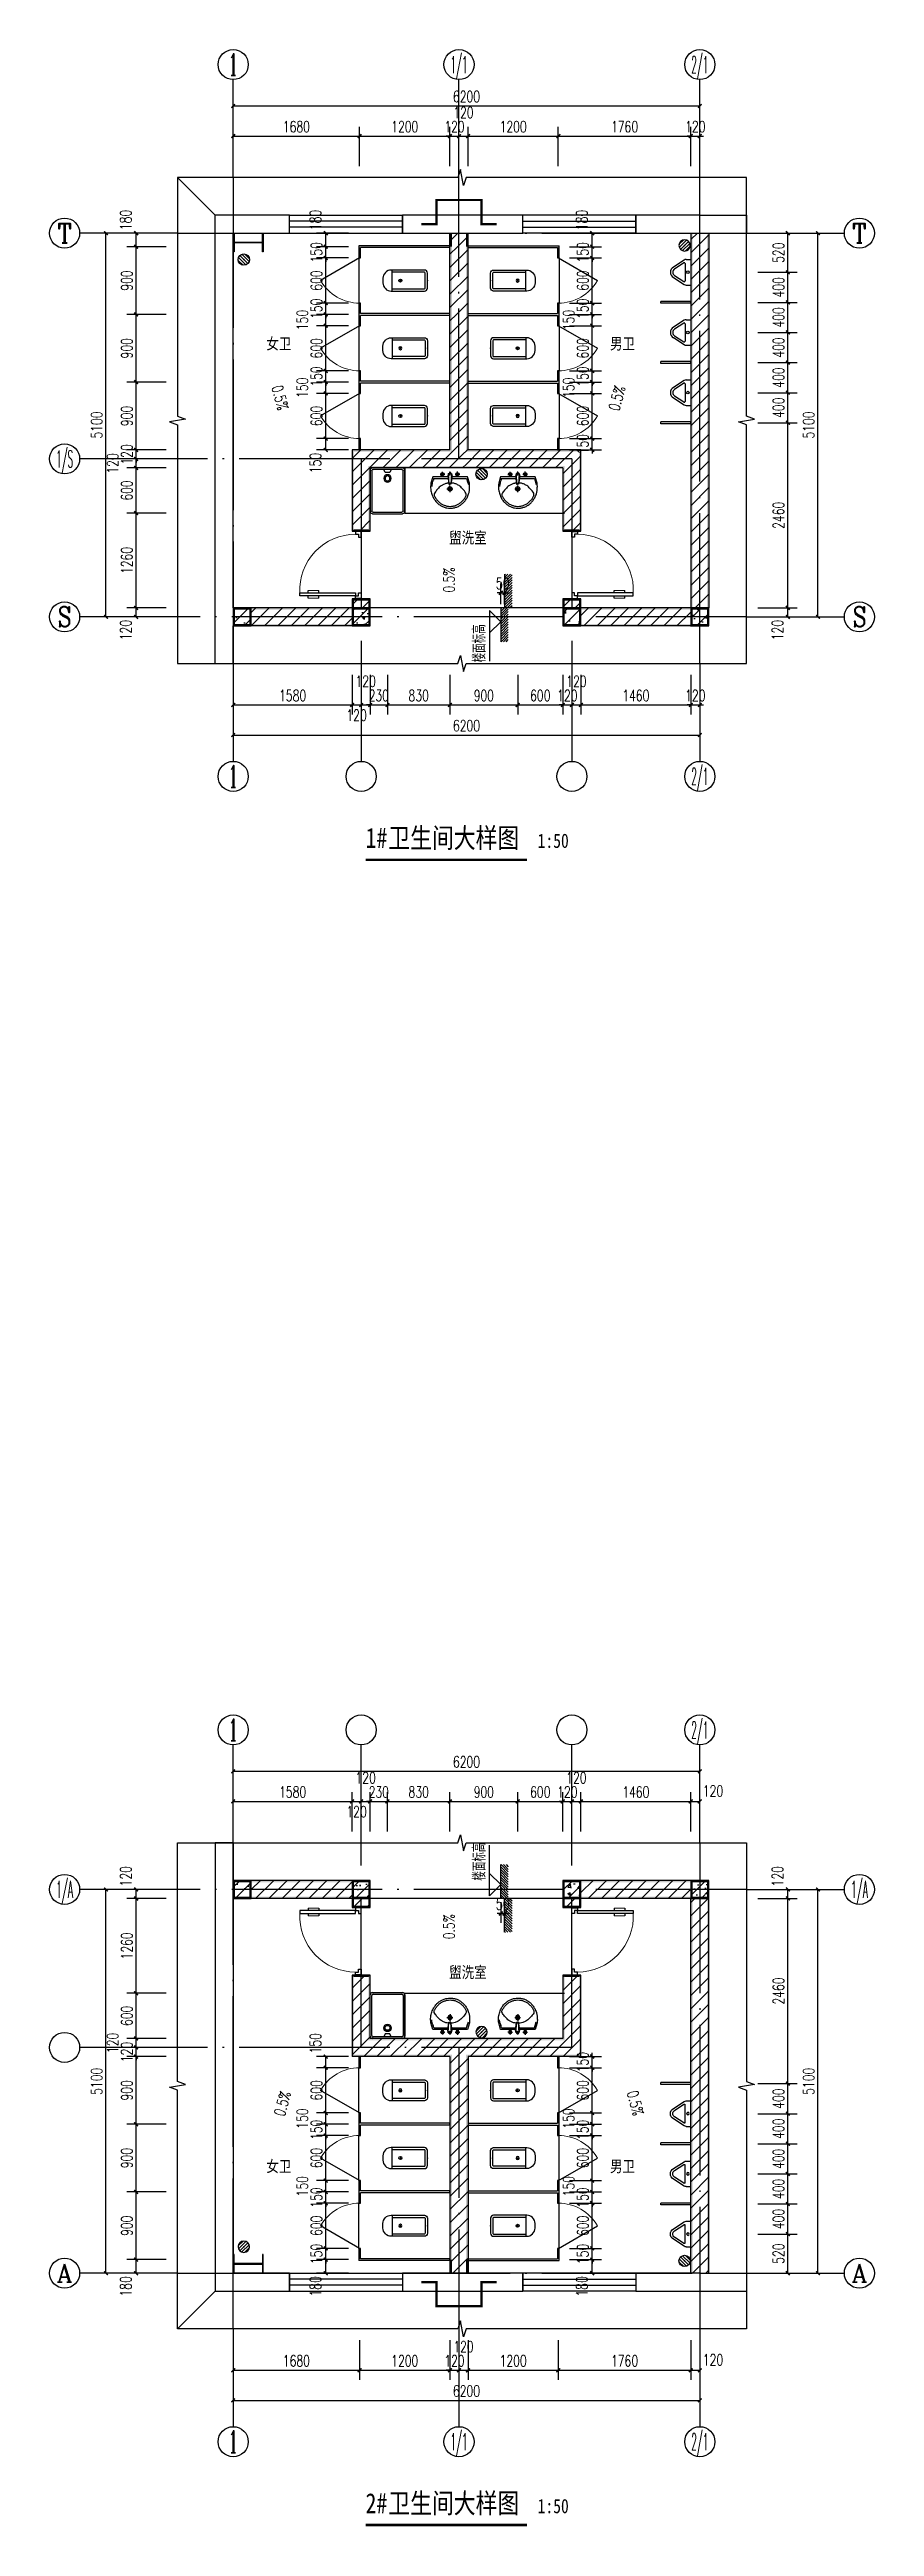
# Model space of a CAD drawing. Extents: x 14095202 to 14511487, y -1430609 to -90420.
# Drawn here: x 14095202 to 14106162, y -1430609 to -1397691 of the extents above; entities that cross this region are included whole.
import ezdxf
from ezdxf.enums import TextEntityAlignment as Align

# ---------------------------------------------------------------- set-up
doc = ezdxf.new("R2010")
doc.units = 0
doc.header["$LTSCALE"] = 1000
doc.header["$MEASUREMENT"] = 0
doc.linetypes.add('DOTE', pattern=[2.42, 2, -0.2, 0.02, -0.2])
for name, color, linetype in [('AXIS', 3, 'Continuous'), ('AXIS_TEXT', 7, 'Continuous'), ('COLUMN', 2, 'Continuous'), ('DIM_ELEV', 3, 'Continuous'), ('DIM_SYMB', 3, 'Continuous'), ('DOTE', 1, 'DOTE'), ('LVTRY', 6, 'Continuous'), ('PUB_DIM', 3, 'Continuous'), ('PUB_HATCH', 8, 'Continuous'), ('PUB_TEXT', 7, 'Continuous'), ('PUB_WALL', 9, 'Continuous'), ('WALL', 9, 'Continuous'), ('WALL-PARAPET', 6, 'Continuous'), ('WINDOW', 4, 'Continuous'), ('填充', 251, 'Continuous'), ('看线', 149, 'Continuous')]:
    doc.layers.add(name, color=color, linetype=linetype)
doc.styles.add('_TCH_AXIS', font='COMPLEX', dxfattribs={"bigfont": 'GBCBIG'})
doc.styles.add('_TCH_DIM', font='SIMPLEX', dxfattribs={"bigfont": 'GBCBIG'})
doc.styles.add('_TCH_DIM_T3', font='SIMPLEX', dxfattribs={"width": 0.705882, "bigfont": 'GBCBIG'})
doc.styles.add('COMPLEX', font='COMPLEX')
doc.styles.add('YAYA', font='', dxfattribs={"width": 0.8, "height": 1})
doc.styles.get('YAYA').set_extended_font_data('SimSun')
doc.dimstyles.new('_TCH_ARCH&&50', dxfattribs={"dimtxt": 148.75, "dimasz": 50, "dimexe": 125, "dimexo": 150, "dimgap": 50, "dimtad": 1, "dimdec": 0, "dimzin": 0, "dimdsep": 46, "dimtxsty": '_TCH_DIM_T3', "dimblk": 'ARCHTICK', "dimcen": 0.09, "dimclrt": 7, "dimazin": 2, "dimtfac": 1, "dimtdec": 0, "dimtix": 1, "dimtmove": 2, "dimatfit": 3, "dimfxl": 0, "dimtolj": 1, "dimtzin": 0, "dimarcsym": 0})
pattern_1 = [(45, (0, 89.76), (-88.388383, 88.388383), [])]
pattern_2 = [(45, (0, 0), (-88.3883476, 88.3883476), []), (50, (0, 0), (358.630091, -31.3760675), [37.5, -412.5]), (355, (0, 0), (-69.375667, 376.096067), [30, -330]), (100.4514, (29.9, -2.6), (289.254691, 344.719771), [31.870095, -350.571056]), (46.1842, (0, 100), (533.620524, -82.759507), [56.25, -618.75]), (96.6356, (44.47, 93.1), (467.331353, 487.058935), [47.805144, -525.8565]), (351.1842, (0, 100), (467.330973, 487.0593), [45, -495]), (21, (50, 75), (298.453526, -201.3094453), [37.5, -412.5]), (326, (50, 75), (121.657666, 362.575023), [30, -330]), (71.4514, (74.87, 58.22), (420.111314, 161.265248), [31.870095, -350.571056]), (37.5, (0, 0), (6.0799277, 166.4469269), [0, -326, 0, -335, 0, -331.25]), (7.5, (0, 0), (131.5347687, 197.205856), [0, -191, 0, -318.5, 0, -126.25]), (327.5, (-111.5, 0), (266.9112181, -11.2774359), [0, -125, 0, -390, 0, -517.5]), (317.5, (-161.5, 0), (291.5930847, 50.052491), [0, -162.5, 0, -259, 0, -367.5])]

msp = doc.modelspace()

# ---------------------------------------------------------------- texts
at = {"layer": 'PUB_TEXT', "style": 'YAYA', "width": 0.8}
for s, height, p in [('女卫', 151.9, (14098083.2, -1401675.1)), ('男卫', 151.9, (14102649, -1401675.1)), ('盥洗室', 151.9, (14100512.4, -1404254.2)), ('1#', 265.82, (14099400.4, -1408300.8)), ('卫生间大样图', 265.82, (14099702.8, -1408300.8)), ('1:50', 189.87, (14101687.3, -1408300.8)), ('盥洗室', 151.9, (14100512.4, -1423319.2)), ('女卫', 151.9, (14098083.2, -1425898.3)), ('男卫', 151.9, (14102649, -1425898.3)), ('2#', 265.82, (14099400.4, -1430432.7)), ('卫生间大样图', 265.82, (14099702.8, -1430432.7)), ('1:50', 189.87, (14101687.3, -1430432.7))]:
    msp.add_text(s, height=height, dxfattribs=at).set_placement(p)
at = {"layer": 'PUB_TEXT', "style": '_TCH_DIM', "width": 0.705882}
for rotation, p in [(285.11367, (14098149.9, -1402176.6)), (74.88633, (14102769.6, -1402504.9)), (90, (14100583.7, -1404908.4)), (90, (14100583.7, -1422805.1)), (74.88633, (14098324.7, -1425169.4)), (285.11367, (14102870.9, -1424841.2))]:
    msp.add_text('0.5%%%', height=148.75, rotation=rotation, dxfattribs=at).set_placement(p)
at = {"layer": 'PUB_TEXT', "style": '_TCH_DIM'}
for p in [(14100995.2, -1405835.1), (14100995.2, -1422026.3)]:
    msp.add_text('楼面标高', height=168.79, rotation=90, dxfattribs=at).set_placement(p)

# ---------------------------------------------------------------- blocks, each defined once
blk = doc.blocks.new('A$C797E1D2B')
at = {"layer": 'COLUMN'}
h = blk.add_hatch(color=256, dxfattribs=at)
h.paths.add_polyline_path([(125, 400), (250, 400), (250, 388), (130, 388), (130, 200), (125, 200)])
h.paths.add_polyline_path([(0, 400), (125, 400), (125, 200), (120, 200), (120, 388), (0, 388)])
h.paths.add_polyline_path([(0, 12), (120, 12), (120, 200), (125, 200), (125, 0), (0, 0)])
h.paths.add_polyline_path([(125, 200), (130, 200), (130, 12), (250, 12), (250, 0), (125, 0)])
blk.add_lwpolyline([(250, 0), (250, 12), (130, 12), (130, 388), (250, 388), (250, 400), (0, 400), (0, 388), (120, 388), (120, 12), (0, 12), (0, 0)], close=True, dxfattribs=at)
blk = doc.blocks.new('$lvtry$00000171')
for p, q in [((-74, 11), (-11, 74)), ((-70, -27), (27, 70)), ((-53, -53), (53, 53)), ((-27, -70), (70, 27)), ((11, -74), (74, -11))]:
    blk.add_line(p, q)
blk.add_circle((0, 0), 75)
blk.add_point((0, 0))
blk = doc.blocks.new('A$C687E1119')
at = {"layer": '填充', "color": 148}
for p, q in [((100, 1778), (122, 1800)), ((100, 1710), (190, 1800)), ((100, 1643), (257, 1800)), ((100, 1576), (300, 1776)), ((100, 1508), (300, 1708)), ((100, 1441), (300, 1641)), ((100, 1374), (300, 1574)), ((100, 1306), (300, 1506)), ((100, 1239), (300, 1439)), ((100, 1172), (300, 1372)), ((0, 735), (300, 1035)), ((0, 870), (30, 900)), ((0, 802), (98, 900)), ((0, 667), (200, 867)), ((0, 600), (200, 800)), ((0, 533), (200, 733)), ((0, 465), (200, 665)), ((100, 1104), (300, 1304)), ((100, 1037), (300, 1237)), ((100, 970), (300, 1170)), ((100, 902), (300, 1102)), ((233, 900), (300, 967)), ((0, 398), (200, 598)), ((0, 331), (200, 531)), ((0, 263), (200, 463)), ((0, 196), (200, 396)), ((0, 129), (200, 329)), ((0, 61), (200, 261)), ((6, 0), (200, 194)), ((73, 0), (200, 127)), ((141, 0), (200, 59))]:
    blk.add_line(p, q, dxfattribs=at)
at = {"layer": '看线', "color": 104}
blk.add_lwpolyline([(100, 1800), (100, 900), (0, 900), (0, 0)], dxfattribs=at)
blk = doc.blocks.new('$TCHSYS$WIN2D')
for p, q in [((-0.5, 0.5), (0.5, 0.5)), ((-0.5, 0.5), (-0.5, -0.5)), ((0.5, 0.5), (0.5, -0.5)), ((0.5, 0.167), (-0.5, 0.167)), ((0.5, -0.167), (-0.5, -0.167)), ((-0.5, -0.5), (0.5, -0.5))]:
    blk.add_line(p, q)
blk = doc.blocks.new('$lvtry$00000037')
for p, q in [((-305, -430), (-305, -30)), ((-285, -420), (-285, -40)), ((-275, 0), (275, 0)), ((-265, -20), (265, -20)), ((285, -180), (245, -198)), ((245, -198), (245, -263)), ((245, -263), (285, -280)), ((285, -40), (285, -420)), ((305, -30), (305, -430)), ((275, -460), (-275, -460)), ((265, -440), (-265, -440))]:
    blk.add_line(p, q)
for radius in [50, 32.5]:
    blk.add_circle((165, -230), radius)
for centre, radius, start, end in [((-275, -30), 30, 90, 180), ((-265, -40), 20, 90, 180), ((265, -40), 20, 0, 90), ((275, -30), 30, 0, 90), ((-275, -430), 30, 180, 270), ((-265, -420), 20, 180, 270), ((265, -420), 20, 270, 0), ((275, -430), 30, 270, 0)]:
    blk.add_arc(centre, radius, start, end)
blk = doc.blocks.new('$lvtry$00000007')
for p, q in [((-170, 0), (170, 0)), ((-170, -61), (-170, 0)), ((-162, -88), (-69, -231)), ((-124, -91), (-43, -216)), ((-116, -76), (116, -76)), ((43, -216), (124, -91)), ((69, -231), (162, -88)), ((170, -61), (170, 0))]:
    blk.add_line(p, q)
blk.add_circle((0, -38), 17.7)
for centre, radius, start, end in [((-120, -61), 50, 180, 213.0863), ((-116, -86), 10, 90, 213.0863), ((0, -191), 80, 210, 330), ((0, -191), 50, 210, 330), ((116, -86), 10, 326.9137, 90), ((120, -61), 50, 326.9137, 0)]:
    blk.add_arc(centre, radius, start, end)
blk = doc.blocks.new('$DorLib2D$00000009')
at = {"lineweight": 13}
for p, q in [((0.378, 0.782), (0.378, 0.624)), ((0.489, 0.782), (0.489, 0.624))]:
    blk.add_line(p, q, dxfattribs=at)
for p, q in [((0.413, 0.782), (0.378, 0.782)), ((0.413, 0.905), (0.413, 0.081)), ((0.454, 0.905), (0.413, 0.905)), ((0.454, 0.081), (0.454, 0.905)), ((0.489, 0.782), (0.454, 0.782)), ((0.413, 0.624), (0.378, 0.624)), ((0.489, 0.624), (0.454, 0.624)), ((-0.494, 0.081), (-0.453, 0.081)), ((-0.494, -0.002), (-0.494, 0.081)), ((-0.453, 0.081), (-0.453, 0.039)), ((-0.453, 0.039), (-0.412, 0.039)), ((-0.412, 0.039), (-0.412, -0.002)), ((0.413, 0.081), (0.454, 0.081)), ((0.454, 0.039), (0.413, 0.039)), ((0.413, 0.039), (0.413, -0.002)), ((0.495, 0.081), (0.454, 0.081)), ((0.454, 0.081), (0.454, 0.039)), ((0.495, -0.002), (0.495, 0.081)), ((-0.494, -0.002), (-0.494, -0.002)), ((-0.412, -0.002), (-0.494, -0.002)), ((0.413, -0.002), (0.495, -0.002)), ((0.495, -0.002), (0.495, -0.002))]:
    blk.add_line(p, q)
blk.add_arc((0.372, 0.082), 0.825, 87.134, 180.0717, dxfattribs=at)
blk = doc.blocks.new('$TCHSYS$APDOOR2D')
blk.add_line((0.5, 0), (0, 0.866))
at = {"lineweight": 13}
blk.add_arc((0.5, 0), 1, 120, 180, dxfattribs=at)
blk = doc.blocks.new('$lvtry$00000192')
for p, q in [((-249, -114), (-277, -200)), ((-257, -192), (-247, -166)), ((-30, -114), (-249, -114)), ((-237, -138), (-247, -166)), ((-235, -138), (-27, -138)), ((-144, -84), (-75, -83)), ((-109, -118), (-110, -49)), ((-43, -272), (43, -271)), ((-24, -72), (-30, -109)), ((-30, -109), (-17, -212)), ((-24, -72), (0, -73)), ((-24, -72), (-17, -212)), ((-23, -91), (0, -91)), ((-18, -202), (-1, -202)), ((-17, -212), (-1, -212)), ((15, -203), (-1, -202)), ((14, -212), (-1, -212)), ((24, -73), (0, -73)), ((23, -92), (0, -91)), ((1, -314), (0, -229)), ((24, -73), (14, -212)), ((30, -110), (14, -212)), ((24, -73), (30, -110)), ((26, -138), (243, -138)), ((256, -114), (29, -114)), ((75, -83), (144, -82)), ((110, -117), (109, -48)), ((243, -138), (263, -192)), ((243, -138), (272, -216)), ((283, -200), (256, -114))]:
    blk.add_line(p, q)
for points in [[(-277, -200, 0.044851), (-282, -257, 0.06689), (-277, -296, 0.023023), (-257, -356, 0.044853), (-243, -386, 0.043799), (-215, -425, 0.044001), (-180, -459, 0.042834), (-139, -487, 0.043018), (-95, -507, 0.042273), (-47, -520, 0.042347), (2, -524, 0.04234), (52, -520, 0.042268), (100, -508, 0.043003), (144, -488, 0.042821), (185, -460, 0.043985), (220, -426, 0.043782), (249, -387, 0.044843), (273, -338, 0.059205), (283, -297, 0.030672), (287, -241, 0.04375), (283, -201, 0.001982), (283, -201, 0.000717), (283, -200)], [(-21, -200, 0.021783), (-40, -200, 0.043137), (-49, -201, 0.041783), (-92, -214, 0.044848), (-129, -233, 0.04131), (-155, -252, 0.026055), (-194, -290, 0.052783), (-228, -336, 0.159914), (-231, -349, 0.063485), (-229, -357, 0.0374), (-221, -373, 0.051256), (-198, -406, 0.043963), (-164, -440, 0.042872), (-127, -465, 0.042994), (-86, -483, 0.042296), (-43, -495, 0.042347), (2, -499, 0.042341), (47, -495, 0.042292), (91, -484, 0.04298), (132, -466, 0.042859), (169, -440, 0.043948), (202, -409, 0.046877), (227, -374, 0.041749), (235, -357, 0.059652), (238, -346, 0.177603), (234, -327, 0.063235), (189, -275, 0.024325), (146, -239, 0.043369), (120, -223, 0.042415), (76, -205, 0.050318), (38, -197, 0.034463), (33, -197, 0.015757), (19, -198, 0.015757)]]:
    blk.add_lwpolyline(points, format="xyb")
blk.add_lwpolyline([(-257, -192), (-264, -237), (-264, -241)])
for centre, radius in [((-109, -83), 23.8), ((-109, -83), 14.2), ((0, -271), 28.5), ((0, -271), 19), ((110, -83), 23.8), ((110, -83), 14.2)]:
    blk.add_circle(centre, radius)
for centre, start, end in [((-1, -61), 79.8328, 278.7823), ((1, -61), 259.8328, 98.7823)]:
    blk.add_arc(centre, 6.83, start, end)
blk.add_point((0, -91))
blk = doc.blocks.new('$lvtry$00000200')
at = {"color": 0}
for p, q in [((-110, -40), (-110, -470)), ((100, -30), (-100, -30)), ((110, -470), (110, -40))]:
    blk.add_line(p, q, dxfattribs=at)
blk.add_lwpolyline([(100, 0), (-100, 0, 0.414214), (-140, -40), (-140, -480, 0.414214), (-30, -590), (30, -590, 0.414214), (140, -480), (140, -40, 0.414214)], format="xyb", close=True, dxfattribs=at)
blk.add_lwpolyline([(140, -470), (-140, -470)], dxfattribs=at)
blk.add_circle((0, -359), 20, dxfattribs=at)
for centre, start, end in [((-100, -40), 90, 180), ((100, -40), 0, 90)]:
    blk.add_arc(centre, 10, start, end, dxfattribs=at)
for p in [(0, 0), (0, -359)]:
    blk.add_point(p, dxfattribs=at)
blk = doc.blocks.new('_AXISO')
blk.add_circle((0, 0), 0.5)
at = {"layer": 'AXIS_TEXT', "style": 'COMPLEX', "width": 1.041667}
blk.add_attdef('A', text='', height=0.56, dxfattribs=at).set_placement((-0.25, -0.28), (0.25, -0.28), align=Align.FIT)
blk = doc.blocks.new('_ArchTick')
at = {"color": 0, "linetype": 'ByBlock', "const_width": 0.4}
blk.add_lwpolyline([(-0.5, -0.5), (0.5, 0.5)], dxfattribs=at)
blk = doc.blocks.new('*D879')
at = {"layer": 'AXIS', "color": 0, "lineweight": -2}
for p, q in [((14097642, -1428133), (14097642, -1429058)), ((14103842, -1428133), (14103842, -1429058)), ((14097642, -1428933), (14103842, -1428933))]:
    blk.add_line(p, q, dxfattribs=at)
at = {"layer": 'Defpoints', "color": 0}
for p in [(14097642, -1427983), (14103842, -1427983), (14103842, -1428933)]:
    blk.add_point(p, dxfattribs=at)
at = {"layer": 'AXIS', "color": 0, "lineweight": -2, "xscale": 50, "yscale": 50, "zscale": 50, "rotation": 180}
blk.add_blockref('_ArchTick', (14097642, -1428933), dxfattribs=at)
at = {"layer": 'AXIS', "color": 0, "lineweight": -2, "xscale": 50, "yscale": 50, "zscale": 50}
blk.add_blockref('_ArchTick', (14103842, -1428933), dxfattribs=at)
at = {"layer": 'AXIS', "color": 7, "insert": (14100742, -1428808), "char_height": 148.8, "attachment_point": 5, "style": '_TCH_DIM_T3'}
blk.add_mtext('\\A1;6200', dxfattribs=at)
blk = doc.blocks.new('*D880')
at = {"layer": 'AXIS', "color": 0, "lineweight": -2}
for p, q in [((14097642, -1428133), (14097642, -1428658)), ((14099322, -1428133), (14099322, -1428658)), ((14097642, -1428533), (14099322, -1428533))]:
    blk.add_line(p, q, dxfattribs=at)
at = {"layer": 'Defpoints', "color": 0}
for p in [(14097642, -1427983), (14099322, -1427983), (14099322, -1428533)]:
    blk.add_point(p, dxfattribs=at)
at = {"layer": 'AXIS', "color": 0, "lineweight": -2, "xscale": 50, "yscale": 50, "zscale": 50, "rotation": 180}
blk.add_blockref('_ArchTick', (14097642, -1428533), dxfattribs=at)
at = {"layer": 'AXIS', "color": 0, "lineweight": -2, "xscale": 50, "yscale": 50, "zscale": 50}
blk.add_blockref('_ArchTick', (14099322, -1428533), dxfattribs=at)
at = {"layer": 'AXIS', "color": 7, "insert": (14098482, -1428408), "char_height": 148.8, "attachment_point": 5, "style": '_TCH_DIM_T3'}
blk.add_mtext('\\A1;1680', dxfattribs=at)
blk = doc.blocks.new('*D881')
at = {"layer": 'AXIS', "color": 0, "lineweight": -2}
for p, q in [((14099322, -1428133), (14099322, -1428658)), ((14100522, -1428133), (14100522, -1428658)), ((14099322, -1428533), (14100522, -1428533))]:
    blk.add_line(p, q, dxfattribs=at)
at = {"layer": 'Defpoints', "color": 0}
for p in [(14099322, -1427983), (14100522, -1427983), (14100522, -1428533)]:
    blk.add_point(p, dxfattribs=at)
at = {"layer": 'AXIS', "color": 0, "lineweight": -2, "xscale": 50, "yscale": 50, "zscale": 50, "rotation": 180}
blk.add_blockref('_ArchTick', (14099322, -1428533), dxfattribs=at)
at = {"layer": 'AXIS', "color": 0, "lineweight": -2, "xscale": 50, "yscale": 50, "zscale": 50}
blk.add_blockref('_ArchTick', (14100522, -1428533), dxfattribs=at)
at = {"layer": 'AXIS', "color": 7, "insert": (14099922, -1428408), "char_height": 148.8, "attachment_point": 5, "style": '_TCH_DIM_T3'}
blk.add_mtext('\\A1;1200', dxfattribs=at)
blk = doc.blocks.new('*D882')
at = {"layer": 'AXIS', "color": 0, "lineweight": -2}
for p, q in [((14100522, -1428133), (14100522, -1428658)), ((14100642, -1428133), (14100642, -1428658)), ((14100522, -1428533), (14100472, -1428533)), ((14100522, -1428533), (14100642, -1428533)), ((14100642, -1428533), (14100692, -1428533))]:
    blk.add_line(p, q, dxfattribs=at)
at = {"layer": 'Defpoints', "color": 0}
for p in [(14100522, -1427983), (14100642, -1427983), (14100642, -1428533)]:
    blk.add_point(p, dxfattribs=at)
at = {"layer": 'AXIS', "color": 0, "lineweight": -2, "xscale": 50, "yscale": 50, "zscale": 50}
blk.add_blockref('_ArchTick', (14100522, -1428533), dxfattribs=at)
at = {"layer": 'AXIS', "color": 0, "lineweight": -2, "xscale": 50, "yscale": 50, "zscale": 50, "rotation": 180}
blk.add_blockref('_ArchTick', (14100642, -1428533), dxfattribs=at)
at = {"layer": 'AXIS', "color": 7, "insert": (14100582, -1428408), "char_height": 148.8, "attachment_point": 5, "style": '_TCH_DIM_T3'}
blk.add_mtext('\\A1;120', dxfattribs=at)
blk = doc.blocks.new('*D883')
at = {"layer": 'AXIS', "color": 0, "lineweight": -2}
for p, q in [((14100642, -1428133), (14100642, -1428658)), ((14100762, -1428133), (14100762, -1428658)), ((14100642, -1428533), (14100762, -1428533))]:
    blk.add_line(p, q, dxfattribs=at)
at = {"layer": 'Defpoints', "color": 0}
for p in [(14100642, -1427983), (14100762, -1427983), (14100762, -1428533)]:
    blk.add_point(p, dxfattribs=at)
at = {"layer": 'AXIS', "color": 0, "lineweight": -2, "xscale": 50, "yscale": 50, "zscale": 50, "rotation": 180}
blk.add_blockref('_ArchTick', (14100642, -1428533), dxfattribs=at)
at = {"layer": 'AXIS', "color": 0, "lineweight": -2, "xscale": 50, "yscale": 50, "zscale": 50}
blk.add_blockref('_ArchTick', (14100762, -1428533), dxfattribs=at)
at = {"layer": 'AXIS', "color": 7, "insert": (14100702, -1428220), "char_height": 148.8, "attachment_point": 5, "style": '_TCH_DIM_T3'}
blk.add_mtext('\\A1;120', dxfattribs=at)
blk = doc.blocks.new('*D884')
at = {"layer": 'AXIS', "color": 0, "lineweight": -2}
for p, q in [((14100762, -1428133), (14100762, -1428658)), ((14101962, -1428133), (14101962, -1428658)), ((14100762, -1428533), (14101962, -1428533))]:
    blk.add_line(p, q, dxfattribs=at)
at = {"layer": 'Defpoints', "color": 0}
for p in [(14100762, -1427983), (14101962, -1427983), (14101962, -1428533)]:
    blk.add_point(p, dxfattribs=at)
at = {"layer": 'AXIS', "color": 0, "lineweight": -2, "xscale": 50, "yscale": 50, "zscale": 50, "rotation": 180}
blk.add_blockref('_ArchTick', (14100762, -1428533), dxfattribs=at)
at = {"layer": 'AXIS', "color": 0, "lineweight": -2, "xscale": 50, "yscale": 50, "zscale": 50}
blk.add_blockref('_ArchTick', (14101962, -1428533), dxfattribs=at)
at = {"layer": 'AXIS', "color": 7, "insert": (14101362, -1428408), "char_height": 148.8, "attachment_point": 5, "style": '_TCH_DIM_T3'}
blk.add_mtext('\\A1;1200', dxfattribs=at)
blk = doc.blocks.new('*D885')
at = {"layer": 'AXIS', "color": 0, "lineweight": -2}
for p, q in [((14101962, -1428133), (14101962, -1428658)), ((14103722, -1428133), (14103722, -1428658)), ((14101962, -1428533), (14103722, -1428533))]:
    blk.add_line(p, q, dxfattribs=at)
at = {"layer": 'Defpoints', "color": 0}
for p in [(14101962, -1427983), (14103722, -1427983), (14103722, -1428533)]:
    blk.add_point(p, dxfattribs=at)
at = {"layer": 'AXIS', "color": 0, "lineweight": -2, "xscale": 50, "yscale": 50, "zscale": 50, "rotation": 180}
blk.add_blockref('_ArchTick', (14101962, -1428533), dxfattribs=at)
at = {"layer": 'AXIS', "color": 0, "lineweight": -2, "xscale": 50, "yscale": 50, "zscale": 50}
blk.add_blockref('_ArchTick', (14103722, -1428533), dxfattribs=at)
at = {"layer": 'AXIS', "color": 7, "insert": (14102842, -1428408), "char_height": 148.8, "attachment_point": 5, "style": '_TCH_DIM_T3'}
blk.add_mtext('\\A1;1760', dxfattribs=at)
blk = doc.blocks.new('*D886')
at = {"layer": 'AXIS', "color": 0, "lineweight": -2}
for p, q in [((14103722, -1428133), (14103722, -1428658)), ((14103842, -1428133), (14103842, -1428658)), ((14103722, -1428533), (14103842, -1428533))]:
    blk.add_line(p, q, dxfattribs=at)
at = {"layer": 'Defpoints', "color": 0}
for p in [(14103722, -1427983), (14103842, -1427983), (14103842, -1428533)]:
    blk.add_point(p, dxfattribs=at)
at = {"layer": 'AXIS', "color": 0, "lineweight": -2, "xscale": 50, "yscale": 50, "zscale": 50, "rotation": 180}
blk.add_blockref('_ArchTick', (14103722, -1428533), dxfattribs=at)
at = {"layer": 'AXIS', "color": 0, "lineweight": -2, "xscale": 50, "yscale": 50, "zscale": 50}
blk.add_blockref('_ArchTick', (14103842, -1428533), dxfattribs=at)
at = {"layer": 'AXIS', "color": 7, "insert": (14104017, -1428395), "char_height": 148.8, "attachment_point": 5, "style": '_TCH_DIM_T3'}
blk.add_mtext('\\A1;120', dxfattribs=at)
blk = doc.blocks.new('*D887')
at = {"layer": 'AXIS', "color": 0, "lineweight": -2}
for p, q in [((14097642, -1421373), (14097642, -1420448)), ((14097642, -1420573), (14103842, -1420573)), ((14103842, -1421373), (14103842, -1420448))]:
    blk.add_line(p, q, dxfattribs=at)
at = {"layer": 'Defpoints', "color": 0}
for p in [(14103842, -1420573), (14097642, -1421523), (14103842, -1421523)]:
    blk.add_point(p, dxfattribs=at)
at = {"layer": 'AXIS', "color": 0, "lineweight": -2, "xscale": 50, "yscale": 50, "zscale": 50, "rotation": 180}
blk.add_blockref('_ArchTick', (14097642, -1420573), dxfattribs=at)
at = {"layer": 'AXIS', "color": 0, "lineweight": -2, "xscale": 50, "yscale": 50, "zscale": 50}
blk.add_blockref('_ArchTick', (14103842, -1420573), dxfattribs=at)
at = {"layer": 'AXIS', "color": 7, "insert": (14100742, -1420448), "char_height": 148.8, "attachment_point": 5, "style": '_TCH_DIM_T3'}
blk.add_mtext('\\A1;6200', dxfattribs=at)
blk = doc.blocks.new('*D888')
at = {"layer": 'AXIS', "color": 0, "lineweight": -2}
for p, q in [((14097642, -1421373), (14097642, -1420848)), ((14097642, -1420973), (14099222, -1420973)), ((14099222, -1421373), (14099222, -1420848))]:
    blk.add_line(p, q, dxfattribs=at)
at = {"layer": 'Defpoints', "color": 0}
for p in [(14099222, -1420973), (14097642, -1421523), (14099222, -1421523)]:
    blk.add_point(p, dxfattribs=at)
at = {"layer": 'AXIS', "color": 0, "lineweight": -2, "xscale": 50, "yscale": 50, "zscale": 50, "rotation": 180}
blk.add_blockref('_ArchTick', (14097642, -1420973), dxfattribs=at)
at = {"layer": 'AXIS', "color": 0, "lineweight": -2, "xscale": 50, "yscale": 50, "zscale": 50}
blk.add_blockref('_ArchTick', (14099222, -1420973), dxfattribs=at)
at = {"layer": 'AXIS', "color": 7, "insert": (14098432, -1420848), "char_height": 148.8, "attachment_point": 5, "style": '_TCH_DIM_T3'}
blk.add_mtext('\\A1;1580', dxfattribs=at)
blk = doc.blocks.new('*D889')
at = {"layer": 'AXIS', "color": 0, "lineweight": -2}
for p, q in [((14099222, -1421373), (14099222, -1420848)), ((14099222, -1420973), (14099342, -1420973)), ((14099342, -1421373), (14099342, -1420848))]:
    blk.add_line(p, q, dxfattribs=at)
at = {"layer": 'Defpoints', "color": 0}
for p in [(14099342, -1420973), (14099222, -1421523), (14099342, -1421523)]:
    blk.add_point(p, dxfattribs=at)
at = {"layer": 'AXIS', "color": 0, "lineweight": -2, "xscale": 50, "yscale": 50, "zscale": 50, "rotation": 180}
blk.add_blockref('_ArchTick', (14099222, -1420973), dxfattribs=at)
at = {"layer": 'AXIS', "color": 0, "lineweight": -2, "xscale": 50, "yscale": 50, "zscale": 50}
blk.add_blockref('_ArchTick', (14099342, -1420973), dxfattribs=at)
at = {"layer": 'AXIS', "color": 7, "insert": (14099282, -1421110), "char_height": 148.8, "attachment_point": 5, "style": '_TCH_DIM_T3'}
blk.add_mtext('\\A1;120', dxfattribs=at)
blk = doc.blocks.new('*D890')
at = {"layer": 'AXIS', "color": 0, "lineweight": -2}
for p, q in [((14099342, -1421373), (14099342, -1420848)), ((14099342, -1420973), (14099462, -1420973)), ((14099462, -1421373), (14099462, -1420848))]:
    blk.add_line(p, q, dxfattribs=at)
at = {"layer": 'Defpoints', "color": 0}
for p in [(14099462, -1420973), (14099342, -1421523), (14099462, -1421523)]:
    blk.add_point(p, dxfattribs=at)
at = {"layer": 'AXIS', "color": 0, "lineweight": -2, "xscale": 50, "yscale": 50, "zscale": 50, "rotation": 180}
blk.add_blockref('_ArchTick', (14099342, -1420973), dxfattribs=at)
at = {"layer": 'AXIS', "color": 0, "lineweight": -2, "xscale": 50, "yscale": 50, "zscale": 50}
blk.add_blockref('_ArchTick', (14099462, -1420973), dxfattribs=at)
at = {"layer": 'AXIS', "color": 7, "insert": (14099402, -1420660), "char_height": 148.8, "attachment_point": 5, "style": '_TCH_DIM_T3'}
blk.add_mtext('\\A1;120', dxfattribs=at)
blk = doc.blocks.new('*D891')
at = {"layer": 'AXIS', "color": 0, "lineweight": -2}
for p, q in [((14099462, -1420973), (14099412, -1420973)), ((14099462, -1421373), (14099462, -1420848)), ((14099462, -1420973), (14099692, -1420973)), ((14099692, -1421373), (14099692, -1420848)), ((14099692, -1420973), (14099742, -1420973))]:
    blk.add_line(p, q, dxfattribs=at)
at = {"layer": 'Defpoints', "color": 0}
for p in [(14099692, -1420973), (14099462, -1421523), (14099692, -1421523)]:
    blk.add_point(p, dxfattribs=at)
at = {"layer": 'AXIS', "color": 0, "lineweight": -2, "xscale": 50, "yscale": 50, "zscale": 50}
blk.add_blockref('_ArchTick', (14099462, -1420973), dxfattribs=at)
at = {"layer": 'AXIS', "color": 0, "lineweight": -2, "xscale": 50, "yscale": 50, "zscale": 50, "rotation": 180}
blk.add_blockref('_ArchTick', (14099692, -1420973), dxfattribs=at)
at = {"layer": 'AXIS', "color": 7, "insert": (14099577, -1420848), "char_height": 148.8, "attachment_point": 5, "style": '_TCH_DIM_T3'}
blk.add_mtext('\\A1;230', dxfattribs=at)
blk = doc.blocks.new('*D892')
at = {"layer": 'AXIS', "color": 0, "lineweight": -2}
for p, q in [((14099692, -1421373), (14099692, -1420848)), ((14099692, -1420973), (14100522, -1420973)), ((14100522, -1421373), (14100522, -1420848))]:
    blk.add_line(p, q, dxfattribs=at)
at = {"layer": 'Defpoints', "color": 0}
for p in [(14100522, -1420973), (14099692, -1421523), (14100522, -1421523)]:
    blk.add_point(p, dxfattribs=at)
at = {"layer": 'AXIS', "color": 0, "lineweight": -2, "xscale": 50, "yscale": 50, "zscale": 50, "rotation": 180}
blk.add_blockref('_ArchTick', (14099692, -1420973), dxfattribs=at)
at = {"layer": 'AXIS', "color": 0, "lineweight": -2, "xscale": 50, "yscale": 50, "zscale": 50}
blk.add_blockref('_ArchTick', (14100522, -1420973), dxfattribs=at)
at = {"layer": 'AXIS', "color": 7, "insert": (14100107, -1420848), "char_height": 148.8, "attachment_point": 5, "style": '_TCH_DIM_T3'}
blk.add_mtext('\\A1;830', dxfattribs=at)
blk = doc.blocks.new('*D893')
at = {"layer": 'AXIS', "color": 0, "lineweight": -2}
for p, q in [((14100522, -1421373), (14100522, -1420848)), ((14100522, -1420973), (14101422, -1420973)), ((14101422, -1421373), (14101422, -1420848))]:
    blk.add_line(p, q, dxfattribs=at)
at = {"layer": 'Defpoints', "color": 0}
for p in [(14101422, -1420973), (14100522, -1421523), (14101422, -1421523)]:
    blk.add_point(p, dxfattribs=at)
at = {"layer": 'AXIS', "color": 0, "lineweight": -2, "xscale": 50, "yscale": 50, "zscale": 50, "rotation": 180}
blk.add_blockref('_ArchTick', (14100522, -1420973), dxfattribs=at)
at = {"layer": 'AXIS', "color": 0, "lineweight": -2, "xscale": 50, "yscale": 50, "zscale": 50}
blk.add_blockref('_ArchTick', (14101422, -1420973), dxfattribs=at)
at = {"layer": 'AXIS', "color": 7, "insert": (14100972, -1420848), "char_height": 148.8, "attachment_point": 5, "style": '_TCH_DIM_T3'}
blk.add_mtext('\\A1;900', dxfattribs=at)
blk = doc.blocks.new('*D894')
at = {"layer": 'AXIS', "color": 0, "lineweight": -2}
for p, q in [((14101422, -1421373), (14101422, -1420848)), ((14101422, -1420973), (14102022, -1420973)), ((14102022, -1421373), (14102022, -1420848))]:
    blk.add_line(p, q, dxfattribs=at)
at = {"layer": 'Defpoints', "color": 0}
for p in [(14102022, -1420973), (14101422, -1421523), (14102022, -1421523)]:
    blk.add_point(p, dxfattribs=at)
at = {"layer": 'AXIS', "color": 0, "lineweight": -2, "xscale": 50, "yscale": 50, "zscale": 50, "rotation": 180}
blk.add_blockref('_ArchTick', (14101422, -1420973), dxfattribs=at)
at = {"layer": 'AXIS', "color": 0, "lineweight": -2, "xscale": 50, "yscale": 50, "zscale": 50}
blk.add_blockref('_ArchTick', (14102022, -1420973), dxfattribs=at)
at = {"layer": 'AXIS', "color": 7, "insert": (14101722, -1420848), "char_height": 148.8, "attachment_point": 5, "style": '_TCH_DIM_T3'}
blk.add_mtext('\\A1;600', dxfattribs=at)
blk = doc.blocks.new('*D895')
at = {"layer": 'AXIS', "color": 0, "lineweight": -2}
for p, q in [((14102022, -1420973), (14101972, -1420973)), ((14102022, -1421373), (14102022, -1420848)), ((14102022, -1420973), (14102142, -1420973)), ((14102142, -1421373), (14102142, -1420848)), ((14102142, -1420973), (14102192, -1420973))]:
    blk.add_line(p, q, dxfattribs=at)
at = {"layer": 'Defpoints', "color": 0}
for p in [(14102142, -1420973), (14102022, -1421523), (14102142, -1421523)]:
    blk.add_point(p, dxfattribs=at)
at = {"layer": 'AXIS', "color": 0, "lineweight": -2, "xscale": 50, "yscale": 50, "zscale": 50}
blk.add_blockref('_ArchTick', (14102022, -1420973), dxfattribs=at)
at = {"layer": 'AXIS', "color": 0, "lineweight": -2, "xscale": 50, "yscale": 50, "zscale": 50, "rotation": 180}
blk.add_blockref('_ArchTick', (14102142, -1420973), dxfattribs=at)
at = {"layer": 'AXIS', "color": 7, "insert": (14102082, -1420848), "char_height": 148.8, "attachment_point": 5, "style": '_TCH_DIM_T3'}
blk.add_mtext('\\A1;120', dxfattribs=at)
blk = doc.blocks.new('*D896')
at = {"layer": 'AXIS', "color": 0, "lineweight": -2}
for p, q in [((14102142, -1421373), (14102142, -1420848)), ((14102142, -1420973), (14102262, -1420973)), ((14102262, -1421373), (14102262, -1420848))]:
    blk.add_line(p, q, dxfattribs=at)
at = {"layer": 'Defpoints', "color": 0}
for p in [(14102262, -1420973), (14102142, -1421523), (14102262, -1421523)]:
    blk.add_point(p, dxfattribs=at)
at = {"layer": 'AXIS', "color": 0, "lineweight": -2, "xscale": 50, "yscale": 50, "zscale": 50, "rotation": 180}
blk.add_blockref('_ArchTick', (14102142, -1420973), dxfattribs=at)
at = {"layer": 'AXIS', "color": 0, "lineweight": -2, "xscale": 50, "yscale": 50, "zscale": 50}
blk.add_blockref('_ArchTick', (14102262, -1420973), dxfattribs=at)
at = {"layer": 'AXIS', "color": 7, "insert": (14102202, -1420660), "char_height": 148.8, "attachment_point": 5, "style": '_TCH_DIM_T3'}
blk.add_mtext('\\A1;120', dxfattribs=at)
blk = doc.blocks.new('*D897')
at = {"layer": 'AXIS', "color": 0, "lineweight": -2}
for p, q in [((14102262, -1421373), (14102262, -1420848)), ((14102262, -1420973), (14103722, -1420973)), ((14103722, -1421373), (14103722, -1420848))]:
    blk.add_line(p, q, dxfattribs=at)
at = {"layer": 'Defpoints', "color": 0}
for p in [(14103722, -1420973), (14102262, -1421523), (14103722, -1421523)]:
    blk.add_point(p, dxfattribs=at)
at = {"layer": 'AXIS', "color": 0, "lineweight": -2, "xscale": 50, "yscale": 50, "zscale": 50, "rotation": 180}
blk.add_blockref('_ArchTick', (14102262, -1420973), dxfattribs=at)
at = {"layer": 'AXIS', "color": 0, "lineweight": -2, "xscale": 50, "yscale": 50, "zscale": 50}
blk.add_blockref('_ArchTick', (14103722, -1420973), dxfattribs=at)
at = {"layer": 'AXIS', "color": 7, "insert": (14102992, -1420848), "char_height": 148.8, "attachment_point": 5, "style": '_TCH_DIM_T3'}
blk.add_mtext('\\A1;1460', dxfattribs=at)
blk = doc.blocks.new('*D898')
at = {"layer": 'AXIS', "color": 0, "lineweight": -2}
for p, q in [((14103722, -1421373), (14103722, -1420848)), ((14103722, -1420973), (14103842, -1420973)), ((14103842, -1421373), (14103842, -1420848))]:
    blk.add_line(p, q, dxfattribs=at)
at = {"layer": 'Defpoints', "color": 0}
for p in [(14103842, -1420973), (14103722, -1421523), (14103842, -1421523)]:
    blk.add_point(p, dxfattribs=at)
at = {"layer": 'AXIS', "color": 0, "lineweight": -2, "xscale": 50, "yscale": 50, "zscale": 50, "rotation": 180}
blk.add_blockref('_ArchTick', (14103722, -1420973), dxfattribs=at)
at = {"layer": 'AXIS', "color": 0, "lineweight": -2, "xscale": 50, "yscale": 50, "zscale": 50}
blk.add_blockref('_ArchTick', (14103842, -1420973), dxfattribs=at)
at = {"layer": 'AXIS', "color": 7, "insert": (14104017, -1420835), "char_height": 148.8, "attachment_point": 5, "style": '_TCH_DIM_T3'}
blk.add_mtext('\\A1;120', dxfattribs=at)
blk = doc.blocks.new('*D899')
at = {"layer": 'AXIS', "color": 0, "lineweight": -2}
for p, q in [((14096752, -1422143), (14095827, -1422143)), ((14095952, -1427243), (14095952, -1422143)), ((14096752, -1427243), (14095827, -1427243))]:
    blk.add_line(p, q, dxfattribs=at)
at = {"layer": 'Defpoints', "color": 0}
for p in [(14095952, -1422143), (14096902, -1422143), (14096902, -1427243)]:
    blk.add_point(p, dxfattribs=at)
at = {"layer": 'AXIS', "color": 0, "lineweight": -2, "xscale": 50, "yscale": 50, "zscale": 50}
for p, rotation in [((14095952, -1422143), 90), ((14095952, -1427243), 270)]:
    blk.add_blockref('_ArchTick', p, dxfattribs=dict(at, rotation=rotation))
at = {"layer": 'AXIS', "color": 7, "insert": (14095828, -1424693), "char_height": 148.8, "attachment_point": 5, "rotation": 90, "style": '_TCH_DIM_T3'}
blk.add_mtext('\\A1;5100', dxfattribs=at)
blk = doc.blocks.new('*D900')
at = {"layer": 'AXIS', "color": 0, "lineweight": -2}
for p, q in [((14096752, -1427063), (14096227, -1427063)), ((14096752, -1427243), (14096227, -1427243)), ((14096352, -1427243), (14096352, -1427063))]:
    blk.add_line(p, q, dxfattribs=at)
at = {"layer": 'Defpoints', "color": 0}
for p in [(14096352, -1427063), (14096902, -1427063), (14096902, -1427243)]:
    blk.add_point(p, dxfattribs=at)
at = {"layer": 'AXIS', "color": 0, "lineweight": -2, "xscale": 50, "yscale": 50, "zscale": 50}
for p, rotation in [((14096352, -1427063), 90), ((14096352, -1427243), 270)]:
    blk.add_blockref('_ArchTick', p, dxfattribs=dict(at, rotation=rotation))
at = {"layer": 'AXIS', "color": 7, "insert": (14096215, -1427418), "char_height": 148.8, "attachment_point": 5, "rotation": 90, "style": '_TCH_DIM_T3'}
blk.add_mtext('\\A1;180', dxfattribs=at)
blk = doc.blocks.new('*D901')
at = {"layer": 'AXIS', "color": 0, "lineweight": -2}
for p, q in [((14096752, -1426163), (14096227, -1426163)), ((14096352, -1427063), (14096352, -1426163)), ((14096752, -1427063), (14096227, -1427063))]:
    blk.add_line(p, q, dxfattribs=at)
at = {"layer": 'Defpoints', "color": 0}
for p in [(14096352, -1426163), (14096902, -1426163), (14096902, -1427063)]:
    blk.add_point(p, dxfattribs=at)
at = {"layer": 'AXIS', "color": 0, "lineweight": -2, "xscale": 50, "yscale": 50, "zscale": 50}
for p, rotation in [((14096352, -1426163), 90), ((14096352, -1427063), 270)]:
    blk.add_blockref('_ArchTick', p, dxfattribs=dict(at, rotation=rotation))
at = {"layer": 'AXIS', "color": 7, "insert": (14096228, -1426613), "char_height": 148.8, "attachment_point": 5, "rotation": 90, "style": '_TCH_DIM_T3'}
blk.add_mtext('\\A1;900', dxfattribs=at)
blk = doc.blocks.new('*D902')
at = {"layer": 'AXIS', "color": 0, "lineweight": -2}
for p, q in [((14096752, -1425263), (14096227, -1425263)), ((14096352, -1426163), (14096352, -1425263)), ((14096752, -1426163), (14096227, -1426163))]:
    blk.add_line(p, q, dxfattribs=at)
at = {"layer": 'Defpoints', "color": 0}
for p in [(14096352, -1425263), (14096902, -1425263), (14096902, -1426163)]:
    blk.add_point(p, dxfattribs=at)
at = {"layer": 'AXIS', "color": 0, "lineweight": -2, "xscale": 50, "yscale": 50, "zscale": 50}
for p, rotation in [((14096352, -1425263), 90), ((14096352, -1426163), 270)]:
    blk.add_blockref('_ArchTick', p, dxfattribs=dict(at, rotation=rotation))
at = {"layer": 'AXIS', "color": 7, "insert": (14096228, -1425713), "char_height": 148.8, "attachment_point": 5, "rotation": 90, "style": '_TCH_DIM_T3'}
blk.add_mtext('\\A1;900', dxfattribs=at)
blk = doc.blocks.new('*D903')
at = {"layer": 'AXIS', "color": 0, "lineweight": -2}
for p, q in [((14096752, -1424363), (14096227, -1424363)), ((14096352, -1425263), (14096352, -1424363)), ((14096752, -1425263), (14096227, -1425263))]:
    blk.add_line(p, q, dxfattribs=at)
at = {"layer": 'Defpoints', "color": 0}
for p in [(14096352, -1424363), (14096902, -1424363), (14096902, -1425263)]:
    blk.add_point(p, dxfattribs=at)
at = {"layer": 'AXIS', "color": 0, "lineweight": -2, "xscale": 50, "yscale": 50, "zscale": 50}
for p, rotation in [((14096352, -1424363), 90), ((14096352, -1425263), 270)]:
    blk.add_blockref('_ArchTick', p, dxfattribs=dict(at, rotation=rotation))
at = {"layer": 'AXIS', "color": 7, "insert": (14096228, -1424813), "char_height": 148.8, "attachment_point": 5, "rotation": 90, "style": '_TCH_DIM_T3'}
blk.add_mtext('\\A1;900', dxfattribs=at)
blk = doc.blocks.new('*D904')
at = {"layer": 'AXIS', "color": 0, "lineweight": -2}
for p, q in [((14096752, -1424243), (14096227, -1424243)), ((14096352, -1424243), (14096352, -1424193)), ((14096352, -1424363), (14096352, -1424243)), ((14096752, -1424363), (14096227, -1424363)), ((14096352, -1424363), (14096352, -1424413))]:
    blk.add_line(p, q, dxfattribs=at)
at = {"layer": 'Defpoints', "color": 0}
for p in [(14096352, -1424243), (14096902, -1424243), (14096902, -1424363)]:
    blk.add_point(p, dxfattribs=at)
at = {"layer": 'AXIS', "color": 0, "lineweight": -2, "xscale": 50, "yscale": 50, "zscale": 50}
for p, rotation in [((14096352, -1424243), 270), ((14096352, -1424363), 90)]:
    blk.add_blockref('_ArchTick', p, dxfattribs=dict(at, rotation=rotation))
at = {"layer": 'AXIS', "color": 7, "insert": (14096228, -1424303), "char_height": 148.8, "attachment_point": 5, "rotation": 90, "style": '_TCH_DIM_T3'}
blk.add_mtext('\\A1;120', dxfattribs=at)
blk = doc.blocks.new('*D905')
at = {"layer": 'AXIS', "color": 0, "lineweight": -2}
for p, q in [((14096752, -1424123), (14096227, -1424123)), ((14096752, -1424243), (14096227, -1424243)), ((14096352, -1424243), (14096352, -1424123))]:
    blk.add_line(p, q, dxfattribs=at)
at = {"layer": 'Defpoints', "color": 0}
for p in [(14096352, -1424123), (14096902, -1424123), (14096902, -1424243)]:
    blk.add_point(p, dxfattribs=at)
at = {"layer": 'AXIS', "color": 0, "lineweight": -2, "xscale": 50, "yscale": 50, "zscale": 50}
for p, rotation in [((14096352, -1424123), 90), ((14096352, -1424243), 270)]:
    blk.add_blockref('_ArchTick', p, dxfattribs=dict(at, rotation=rotation))
at = {"layer": 'AXIS', "color": 7, "insert": (14096040, -1424183), "char_height": 148.8, "attachment_point": 5, "rotation": 90, "style": '_TCH_DIM_T3'}
blk.add_mtext('\\A1;120', dxfattribs=at)
blk = doc.blocks.new('*D906')
at = {"layer": 'AXIS', "color": 0, "lineweight": -2}
for p, q in [((14096752, -1423523), (14096227, -1423523)), ((14096352, -1424123), (14096352, -1423523)), ((14096752, -1424123), (14096227, -1424123))]:
    blk.add_line(p, q, dxfattribs=at)
at = {"layer": 'Defpoints', "color": 0}
for p in [(14096352, -1423523), (14096902, -1423523), (14096902, -1424123)]:
    blk.add_point(p, dxfattribs=at)
at = {"layer": 'AXIS', "color": 0, "lineweight": -2, "xscale": 50, "yscale": 50, "zscale": 50}
for p, rotation in [((14096352, -1423523), 90), ((14096352, -1424123), 270)]:
    blk.add_blockref('_ArchTick', p, dxfattribs=dict(at, rotation=rotation))
at = {"layer": 'AXIS', "color": 7, "insert": (14096228, -1423823), "char_height": 148.8, "attachment_point": 5, "rotation": 90, "style": '_TCH_DIM_T3'}
blk.add_mtext('\\A1;600', dxfattribs=at)
blk = doc.blocks.new('*D907')
at = {"layer": 'AXIS', "color": 0, "lineweight": -2}
for p, q in [((14096752, -1422263), (14096227, -1422263)), ((14096352, -1423523), (14096352, -1422263)), ((14096752, -1423523), (14096227, -1423523))]:
    blk.add_line(p, q, dxfattribs=at)
at = {"layer": 'Defpoints', "color": 0}
for p in [(14096352, -1422263), (14096902, -1422263), (14096902, -1423523)]:
    blk.add_point(p, dxfattribs=at)
at = {"layer": 'AXIS', "color": 0, "lineweight": -2, "xscale": 50, "yscale": 50, "zscale": 50}
for p, rotation in [((14096352, -1422263), 90), ((14096352, -1423523), 270)]:
    blk.add_blockref('_ArchTick', p, dxfattribs=dict(at, rotation=rotation))
at = {"layer": 'AXIS', "color": 7, "insert": (14096228, -1422893), "char_height": 148.8, "attachment_point": 5, "rotation": 90, "style": '_TCH_DIM_T3'}
blk.add_mtext('\\A1;1260', dxfattribs=at)
blk = doc.blocks.new('*D908')
at = {"layer": 'AXIS', "color": 0, "lineweight": -2}
for p, q in [((14096752, -1422143), (14096227, -1422143)), ((14096752, -1422263), (14096227, -1422263)), ((14096352, -1422263), (14096352, -1422143))]:
    blk.add_line(p, q, dxfattribs=at)
at = {"layer": 'Defpoints', "color": 0}
for p in [(14096352, -1422143), (14096902, -1422143), (14096902, -1422263)]:
    blk.add_point(p, dxfattribs=at)
at = {"layer": 'AXIS', "color": 0, "lineweight": -2, "xscale": 50, "yscale": 50, "zscale": 50}
for p, rotation in [((14096352, -1422143), 90), ((14096352, -1422263), 270)]:
    blk.add_blockref('_ArchTick', p, dxfattribs=dict(at, rotation=rotation))
at = {"layer": 'AXIS', "color": 7, "insert": (14096215, -1421968), "char_height": 148.8, "attachment_point": 5, "rotation": 90, "style": '_TCH_DIM_T3'}
blk.add_mtext('\\A1;120', dxfattribs=at)
blk = doc.blocks.new('*D909')
at = {"layer": 'AXIS', "color": 0, "lineweight": -2}
for p, q in [((14104612, -1422143), (14105537, -1422143)), ((14105412, -1427243), (14105412, -1422143)), ((14104612, -1427243), (14105537, -1427243))]:
    blk.add_line(p, q, dxfattribs=at)
at = {"layer": 'Defpoints', "color": 0}
for p in [(14104462, -1422143), (14105412, -1422143), (14104462, -1427243)]:
    blk.add_point(p, dxfattribs=at)
at = {"layer": 'AXIS', "color": 0, "lineweight": -2, "xscale": 50, "yscale": 50, "zscale": 50}
for p, rotation in [((14105412, -1422143), 90), ((14105412, -1427243), 270)]:
    blk.add_blockref('_ArchTick', p, dxfattribs=dict(at, rotation=rotation))
at = {"layer": 'AXIS', "color": 7, "insert": (14105288, -1424693), "char_height": 148.8, "attachment_point": 5, "rotation": 90, "style": '_TCH_DIM_T3'}
blk.add_mtext('\\A1;5100', dxfattribs=at)
blk = doc.blocks.new('*D910')
at = {"layer": 'AXIS', "color": 0, "lineweight": -2}
for p, q in [((14104612, -1426723), (14105137, -1426723)), ((14105012, -1427243), (14105012, -1426723)), ((14104612, -1427243), (14105137, -1427243))]:
    blk.add_line(p, q, dxfattribs=at)
at = {"layer": 'Defpoints', "color": 0}
for p in [(14104462, -1426723), (14105012, -1426723), (14104462, -1427243)]:
    blk.add_point(p, dxfattribs=at)
at = {"layer": 'AXIS', "color": 0, "lineweight": -2, "xscale": 50, "yscale": 50, "zscale": 50}
for p, rotation in [((14105012, -1426723), 90), ((14105012, -1427243), 270)]:
    blk.add_blockref('_ArchTick', p, dxfattribs=dict(at, rotation=rotation))
at = {"layer": 'AXIS', "color": 7, "insert": (14104888, -1426983), "char_height": 148.8, "attachment_point": 5, "rotation": 90, "style": '_TCH_DIM_T3'}
blk.add_mtext('\\A1;520', dxfattribs=at)
blk = doc.blocks.new('*D911')
at = {"layer": 'AXIS', "color": 0, "lineweight": -2}
for p, q in [((14104612, -1426323), (14105137, -1426323)), ((14105012, -1426723), (14105012, -1426323)), ((14104612, -1426723), (14105137, -1426723))]:
    blk.add_line(p, q, dxfattribs=at)
at = {"layer": 'Defpoints', "color": 0}
for p in [(14104462, -1426323), (14105012, -1426323), (14104462, -1426723)]:
    blk.add_point(p, dxfattribs=at)
at = {"layer": 'AXIS', "color": 0, "lineweight": -2, "xscale": 50, "yscale": 50, "zscale": 50}
for p, rotation in [((14105012, -1426323), 90), ((14105012, -1426723), 270)]:
    blk.add_blockref('_ArchTick', p, dxfattribs=dict(at, rotation=rotation))
at = {"layer": 'AXIS', "color": 7, "insert": (14104888, -1426523), "char_height": 148.8, "attachment_point": 5, "rotation": 90, "style": '_TCH_DIM_T3'}
blk.add_mtext('\\A1;400', dxfattribs=at)
blk = doc.blocks.new('*D912')
at = {"layer": 'AXIS', "color": 0, "lineweight": -2}
for p, q in [((14104612, -1425923), (14105137, -1425923)), ((14105012, -1426323), (14105012, -1425923)), ((14104612, -1426323), (14105137, -1426323))]:
    blk.add_line(p, q, dxfattribs=at)
at = {"layer": 'Defpoints', "color": 0}
for p in [(14104462, -1425923), (14105012, -1425923), (14104462, -1426323)]:
    blk.add_point(p, dxfattribs=at)
at = {"layer": 'AXIS', "color": 0, "lineweight": -2, "xscale": 50, "yscale": 50, "zscale": 50}
for p, rotation in [((14105012, -1425923), 90), ((14105012, -1426323), 270)]:
    blk.add_blockref('_ArchTick', p, dxfattribs=dict(at, rotation=rotation))
at = {"layer": 'AXIS', "color": 7, "insert": (14104888, -1426123), "char_height": 148.8, "attachment_point": 5, "rotation": 90, "style": '_TCH_DIM_T3'}
blk.add_mtext('\\A1;400', dxfattribs=at)
blk = doc.blocks.new('*D913')
at = {"layer": 'AXIS', "color": 0, "lineweight": -2}
for p, q in [((14104612, -1425523), (14105137, -1425523)), ((14105012, -1425923), (14105012, -1425523)), ((14104612, -1425923), (14105137, -1425923))]:
    blk.add_line(p, q, dxfattribs=at)
at = {"layer": 'Defpoints', "color": 0}
for p in [(14104462, -1425523), (14105012, -1425523), (14104462, -1425923)]:
    blk.add_point(p, dxfattribs=at)
at = {"layer": 'AXIS', "color": 0, "lineweight": -2, "xscale": 50, "yscale": 50, "zscale": 50}
for p, rotation in [((14105012, -1425523), 90), ((14105012, -1425923), 270)]:
    blk.add_blockref('_ArchTick', p, dxfattribs=dict(at, rotation=rotation))
at = {"layer": 'AXIS', "color": 7, "insert": (14104888, -1425723), "char_height": 148.8, "attachment_point": 5, "rotation": 90, "style": '_TCH_DIM_T3'}
blk.add_mtext('\\A1;400', dxfattribs=at)
blk = doc.blocks.new('*D914')
at = {"layer": 'AXIS', "color": 0, "lineweight": -2}
for p, q in [((14104612, -1425123), (14105137, -1425123)), ((14105012, -1425523), (14105012, -1425123)), ((14104612, -1425523), (14105137, -1425523))]:
    blk.add_line(p, q, dxfattribs=at)
at = {"layer": 'Defpoints', "color": 0}
for p in [(14104462, -1425123), (14105012, -1425123), (14104462, -1425523)]:
    blk.add_point(p, dxfattribs=at)
at = {"layer": 'AXIS', "color": 0, "lineweight": -2, "xscale": 50, "yscale": 50, "zscale": 50}
for p, rotation in [((14105012, -1425123), 90), ((14105012, -1425523), 270)]:
    blk.add_blockref('_ArchTick', p, dxfattribs=dict(at, rotation=rotation))
at = {"layer": 'AXIS', "color": 7, "insert": (14104888, -1425323), "char_height": 148.8, "attachment_point": 5, "rotation": 90, "style": '_TCH_DIM_T3'}
blk.add_mtext('\\A1;400', dxfattribs=at)
blk = doc.blocks.new('*D915')
at = {"layer": 'AXIS', "color": 0, "lineweight": -2}
for p, q in [((14104612, -1424723), (14105137, -1424723)), ((14105012, -1425123), (14105012, -1424723)), ((14104612, -1425123), (14105137, -1425123))]:
    blk.add_line(p, q, dxfattribs=at)
at = {"layer": 'Defpoints', "color": 0}
for p in [(14104462, -1424723), (14105012, -1424723), (14104462, -1425123)]:
    blk.add_point(p, dxfattribs=at)
at = {"layer": 'AXIS', "color": 0, "lineweight": -2, "xscale": 50, "yscale": 50, "zscale": 50}
for p, rotation in [((14105012, -1424723), 90), ((14105012, -1425123), 270)]:
    blk.add_blockref('_ArchTick', p, dxfattribs=dict(at, rotation=rotation))
at = {"layer": 'AXIS', "color": 7, "insert": (14104888, -1424923), "char_height": 148.8, "attachment_point": 5, "rotation": 90, "style": '_TCH_DIM_T3'}
blk.add_mtext('\\A1;400', dxfattribs=at)
blk = doc.blocks.new('*D916')
at = {"layer": 'AXIS', "color": 0, "lineweight": -2}
for p, q in [((14104612, -1422263), (14105137, -1422263)), ((14105012, -1424723), (14105012, -1422263)), ((14104612, -1424723), (14105137, -1424723))]:
    blk.add_line(p, q, dxfattribs=at)
at = {"layer": 'Defpoints', "color": 0}
for p in [(14104462, -1422263), (14105012, -1422263), (14104462, -1424723)]:
    blk.add_point(p, dxfattribs=at)
at = {"layer": 'AXIS', "color": 0, "lineweight": -2, "xscale": 50, "yscale": 50, "zscale": 50}
for p, rotation in [((14105012, -1422263), 90), ((14105012, -1424723), 270)]:
    blk.add_blockref('_ArchTick', p, dxfattribs=dict(at, rotation=rotation))
at = {"layer": 'AXIS', "color": 7, "insert": (14104888, -1423493), "char_height": 148.8, "attachment_point": 5, "rotation": 90, "style": '_TCH_DIM_T3'}
blk.add_mtext('\\A1;2460', dxfattribs=at)
blk = doc.blocks.new('*D917')
at = {"layer": 'AXIS', "color": 0, "lineweight": -2}
for p, q in [((14104612, -1422143), (14105137, -1422143)), ((14104612, -1422263), (14105137, -1422263)), ((14105012, -1422263), (14105012, -1422143))]:
    blk.add_line(p, q, dxfattribs=at)
at = {"layer": 'Defpoints', "color": 0}
for p in [(14104462, -1422143), (14104462, -1422263), (14105012, -1422143)]:
    blk.add_point(p, dxfattribs=at)
at = {"layer": 'AXIS', "color": 0, "lineweight": -2, "xscale": 50, "yscale": 50, "zscale": 50}
for p, rotation in [((14105012, -1422143), 90), ((14105012, -1422263), 270)]:
    blk.add_blockref('_ArchTick', p, dxfattribs=dict(at, rotation=rotation))
at = {"layer": 'AXIS', "color": 7, "insert": (14104875, -1421968), "char_height": 148.8, "attachment_point": 5, "rotation": 90, "style": '_TCH_DIM_T3'}
blk.add_mtext('\\A1;120', dxfattribs=at)
blk = doc.blocks.new('*D918')
at = {"layer": 'Defpoints', "color": 0}
for p in [(14098872, -1427063), (14099322, -1427063), (14099322, -1427243)]:
    blk.add_point(p, dxfattribs=at)
at = {"layer": 'PUB_DIM', "color": 0, "lineweight": -2}
for p, q in [((14099172, -1427063), (14098747, -1427063)), ((14099172, -1427243), (14098747, -1427243)), ((14098872, -1427243), (14098872, -1427063))]:
    blk.add_line(p, q, dxfattribs=at)
at = {"layer": 'PUB_DIM', "color": 0, "lineweight": -2, "xscale": 50, "yscale": 50, "zscale": 50}
for p, rotation in [((14098872, -1427063), 90), ((14098872, -1427243), 270)]:
    blk.add_blockref('_ArchTick', p, dxfattribs=dict(at, rotation=rotation))
at = {"layer": 'PUB_DIM', "color": 7, "insert": (14098735, -1427418), "char_height": 148.8, "attachment_point": 5, "rotation": 90, "style": '_TCH_DIM_T3'}
blk.add_mtext('\\A1;180', dxfattribs=at)
blk = doc.blocks.new('*D919')
at = {"layer": 'Defpoints', "color": 0}
for p in [(14098872, -1426913), (14099322, -1426913), (14099322, -1427063)]:
    blk.add_point(p, dxfattribs=at)
at = {"layer": 'PUB_DIM', "color": 0, "lineweight": -2}
for p, q in [((14099172, -1426913), (14098747, -1426913)), ((14098872, -1426913), (14098872, -1426863)), ((14098872, -1427063), (14098872, -1426913)), ((14099172, -1427063), (14098747, -1427063)), ((14098872, -1427063), (14098872, -1427113))]:
    blk.add_line(p, q, dxfattribs=at)
at = {"layer": 'PUB_DIM', "color": 0, "lineweight": -2, "xscale": 50, "yscale": 50, "zscale": 50}
for p, rotation in [((14098872, -1426913), 270), ((14098872, -1427063), 90)]:
    blk.add_blockref('_ArchTick', p, dxfattribs=dict(at, rotation=rotation))
at = {"layer": 'PUB_DIM', "color": 7, "insert": (14098748, -1426988), "char_height": 148.8, "attachment_point": 5, "rotation": 90, "style": '_TCH_DIM_T3'}
blk.add_mtext('\\A1;150', dxfattribs=at)
blk = doc.blocks.new('*D920')
at = {"layer": 'Defpoints', "color": 0}
for p in [(14098872, -1426313), (14099322, -1426313), (14099322, -1426913)]:
    blk.add_point(p, dxfattribs=at)
at = {"layer": 'PUB_DIM', "color": 0, "lineweight": -2}
for p, q in [((14099172, -1426313), (14098747, -1426313)), ((14098872, -1426913), (14098872, -1426313)), ((14099172, -1426913), (14098747, -1426913))]:
    blk.add_line(p, q, dxfattribs=at)
at = {"layer": 'PUB_DIM', "color": 0, "lineweight": -2, "xscale": 50, "yscale": 50, "zscale": 50}
for p, rotation in [((14098872, -1426313), 90), ((14098872, -1426913), 270)]:
    blk.add_blockref('_ArchTick', p, dxfattribs=dict(at, rotation=rotation))
at = {"layer": 'PUB_DIM', "color": 7, "insert": (14098748, -1426613), "char_height": 148.8, "attachment_point": 5, "rotation": 90, "style": '_TCH_DIM_T3'}
blk.add_mtext('\\A1;600', dxfattribs=at)
blk = doc.blocks.new('*D921')
at = {"layer": 'Defpoints', "color": 0}
for p in [(14098872, -1426163), (14099322, -1426163), (14099322, -1426313)]:
    blk.add_point(p, dxfattribs=at)
at = {"layer": 'PUB_DIM', "color": 0, "lineweight": -2}
for p, q in [((14099172, -1426163), (14098747, -1426163)), ((14099172, -1426313), (14098747, -1426313)), ((14098872, -1426163), (14098872, -1426113)), ((14098872, -1426313), (14098872, -1426163)), ((14098872, -1426313), (14098872, -1426363))]:
    blk.add_line(p, q, dxfattribs=at)
at = {"layer": 'PUB_DIM', "color": 0, "lineweight": -2, "xscale": 50, "yscale": 50, "zscale": 50}
for p, rotation in [((14098872, -1426163), 270), ((14098872, -1426313), 90)]:
    blk.add_blockref('_ArchTick', p, dxfattribs=dict(at, rotation=rotation))
at = {"layer": 'PUB_DIM', "color": 7, "insert": (14098748, -1426238), "char_height": 148.8, "attachment_point": 5, "rotation": 90, "style": '_TCH_DIM_T3'}
blk.add_mtext('\\A1;150', dxfattribs=at)
blk = doc.blocks.new('*D922')
at = {"layer": 'Defpoints', "color": 0}
for p in [(14098872, -1426013), (14099322, -1426013), (14099322, -1426163)]:
    blk.add_point(p, dxfattribs=at)
at = {"layer": 'PUB_DIM', "color": 0, "lineweight": -2}
for p, q in [((14099172, -1426013), (14098747, -1426013)), ((14099172, -1426163), (14098747, -1426163)), ((14098872, -1426163), (14098872, -1426013))]:
    blk.add_line(p, q, dxfattribs=at)
at = {"layer": 'PUB_DIM', "color": 0, "lineweight": -2, "xscale": 50, "yscale": 50, "zscale": 50}
for p, rotation in [((14098872, -1426013), 90), ((14098872, -1426163), 270)]:
    blk.add_blockref('_ArchTick', p, dxfattribs=dict(at, rotation=rotation))
at = {"layer": 'PUB_DIM', "color": 7, "insert": (14098560, -1426088), "char_height": 148.8, "attachment_point": 5, "rotation": 90, "style": '_TCH_DIM_T3'}
blk.add_mtext('\\A1;150', dxfattribs=at)
blk = doc.blocks.new('*D923')
at = {"layer": 'Defpoints', "color": 0}
for p in [(14098872, -1425413), (14099322, -1425413), (14099322, -1426013)]:
    blk.add_point(p, dxfattribs=at)
at = {"layer": 'PUB_DIM', "color": 0, "lineweight": -2}
for p, q in [((14099172, -1425413), (14098747, -1425413)), ((14098872, -1426013), (14098872, -1425413)), ((14099172, -1426013), (14098747, -1426013))]:
    blk.add_line(p, q, dxfattribs=at)
at = {"layer": 'PUB_DIM', "color": 0, "lineweight": -2, "xscale": 50, "yscale": 50, "zscale": 50}
for p, rotation in [((14098872, -1425413), 90), ((14098872, -1426013), 270)]:
    blk.add_blockref('_ArchTick', p, dxfattribs=dict(at, rotation=rotation))
at = {"layer": 'PUB_DIM', "color": 7, "insert": (14098748, -1425713), "char_height": 148.8, "attachment_point": 5, "rotation": 90, "style": '_TCH_DIM_T3'}
blk.add_mtext('\\A1;600', dxfattribs=at)
blk = doc.blocks.new('*D924')
at = {"layer": 'Defpoints', "color": 0}
for p in [(14098872, -1425263), (14099322, -1425263), (14099322, -1425413)]:
    blk.add_point(p, dxfattribs=at)
at = {"layer": 'PUB_DIM', "color": 0, "lineweight": -2}
for p, q in [((14099172, -1425263), (14098747, -1425263)), ((14098872, -1425263), (14098872, -1425213)), ((14098872, -1425413), (14098872, -1425263)), ((14099172, -1425413), (14098747, -1425413)), ((14098872, -1425413), (14098872, -1425463))]:
    blk.add_line(p, q, dxfattribs=at)
at = {"layer": 'PUB_DIM', "color": 0, "lineweight": -2, "xscale": 50, "yscale": 50, "zscale": 50}
for p, rotation in [((14098872, -1425263), 270), ((14098872, -1425413), 90)]:
    blk.add_blockref('_ArchTick', p, dxfattribs=dict(at, rotation=rotation))
at = {"layer": 'PUB_DIM', "color": 7, "insert": (14098748, -1425338), "char_height": 148.8, "attachment_point": 5, "rotation": 90, "style": '_TCH_DIM_T3'}
blk.add_mtext('\\A1;150', dxfattribs=at)
blk = doc.blocks.new('*D925')
at = {"layer": 'Defpoints', "color": 0}
for p in [(14098872, -1425113), (14099322, -1425113), (14099322, -1425263)]:
    blk.add_point(p, dxfattribs=at)
at = {"layer": 'PUB_DIM', "color": 0, "lineweight": -2}
for p, q in [((14099172, -1425113), (14098747, -1425113)), ((14099172, -1425263), (14098747, -1425263)), ((14098872, -1425263), (14098872, -1425113))]:
    blk.add_line(p, q, dxfattribs=at)
at = {"layer": 'PUB_DIM', "color": 0, "lineweight": -2, "xscale": 50, "yscale": 50, "zscale": 50}
for p, rotation in [((14098872, -1425113), 90), ((14098872, -1425263), 270)]:
    blk.add_blockref('_ArchTick', p, dxfattribs=dict(at, rotation=rotation))
at = {"layer": 'PUB_DIM', "color": 7, "insert": (14098560, -1425188), "char_height": 148.8, "attachment_point": 5, "rotation": 90, "style": '_TCH_DIM_T3'}
blk.add_mtext('\\A1;150', dxfattribs=at)
blk = doc.blocks.new('*D926')
at = {"layer": 'Defpoints', "color": 0}
for p in [(14098872, -1424513), (14099322, -1424513), (14099322, -1425113)]:
    blk.add_point(p, dxfattribs=at)
at = {"layer": 'PUB_DIM', "color": 0, "lineweight": -2}
for p, q in [((14099172, -1424513), (14098747, -1424513)), ((14098872, -1425113), (14098872, -1424513)), ((14099172, -1425113), (14098747, -1425113))]:
    blk.add_line(p, q, dxfattribs=at)
at = {"layer": 'PUB_DIM', "color": 0, "lineweight": -2, "xscale": 50, "yscale": 50, "zscale": 50}
for p, rotation in [((14098872, -1424513), 90), ((14098872, -1425113), 270)]:
    blk.add_blockref('_ArchTick', p, dxfattribs=dict(at, rotation=rotation))
at = {"layer": 'PUB_DIM', "color": 7, "insert": (14098748, -1424813), "char_height": 148.8, "attachment_point": 5, "rotation": 90, "style": '_TCH_DIM_T3'}
blk.add_mtext('\\A1;600', dxfattribs=at)
blk = doc.blocks.new('*D927')
at = {"layer": 'Defpoints', "color": 0}
for p in [(14098872, -1424363), (14099322, -1424363), (14099322, -1424513)]:
    blk.add_point(p, dxfattribs=at)
at = {"layer": 'PUB_DIM', "color": 0, "lineweight": -2}
for p, q in [((14099172, -1424363), (14098747, -1424363)), ((14099172, -1424513), (14098747, -1424513)), ((14098872, -1424513), (14098872, -1424363))]:
    blk.add_line(p, q, dxfattribs=at)
at = {"layer": 'PUB_DIM', "color": 0, "lineweight": -2, "xscale": 50, "yscale": 50, "zscale": 50}
for p, rotation in [((14098872, -1424363), 90), ((14098872, -1424513), 270)]:
    blk.add_blockref('_ArchTick', p, dxfattribs=dict(at, rotation=rotation))
at = {"layer": 'PUB_DIM', "color": 7, "insert": (14098735, -1424188), "char_height": 148.8, "attachment_point": 5, "rotation": 90, "style": '_TCH_DIM_T3'}
blk.add_mtext('\\A1;150', dxfattribs=at)
blk = doc.blocks.new('*D928')
at = {"layer": 'Defpoints', "color": 0}
for p in [(14101962, -1427063), (14101962, -1427243), (14102412, -1427063)]:
    blk.add_point(p, dxfattribs=at)
at = {"layer": 'PUB_DIM', "color": 0, "lineweight": -2}
for p, q in [((14102112, -1427063), (14102537, -1427063)), ((14102112, -1427243), (14102537, -1427243)), ((14102412, -1427243), (14102412, -1427063))]:
    blk.add_line(p, q, dxfattribs=at)
at = {"layer": 'PUB_DIM', "color": 0, "lineweight": -2, "xscale": 50, "yscale": 50, "zscale": 50}
for p, rotation in [((14102412, -1427063), 90), ((14102412, -1427243), 270)]:
    blk.add_blockref('_ArchTick', p, dxfattribs=dict(at, rotation=rotation))
at = {"layer": 'PUB_DIM', "color": 7, "insert": (14102275, -1427418), "char_height": 148.8, "attachment_point": 5, "rotation": 90, "style": '_TCH_DIM_T3'}
blk.add_mtext('\\A1;180', dxfattribs=at)
blk = doc.blocks.new('*D929')
at = {"layer": 'Defpoints', "color": 0}
for p in [(14101962, -1426913), (14102412, -1426913), (14101962, -1427063)]:
    blk.add_point(p, dxfattribs=at)
at = {"layer": 'PUB_DIM', "color": 0, "lineweight": -2}
for p, q in [((14102112, -1426913), (14102537, -1426913)), ((14102412, -1426913), (14102412, -1426863)), ((14102412, -1427063), (14102412, -1426913)), ((14102112, -1427063), (14102537, -1427063)), ((14102412, -1427063), (14102412, -1427113))]:
    blk.add_line(p, q, dxfattribs=at)
at = {"layer": 'PUB_DIM', "color": 0, "lineweight": -2, "xscale": 50, "yscale": 50, "zscale": 50}
for p, rotation in [((14102412, -1426913), 270), ((14102412, -1427063), 90)]:
    blk.add_blockref('_ArchTick', p, dxfattribs=dict(at, rotation=rotation))
at = {"layer": 'PUB_DIM', "color": 7, "insert": (14102288, -1426988), "char_height": 148.8, "attachment_point": 5, "rotation": 90, "style": '_TCH_DIM_T3'}
blk.add_mtext('\\A1;150', dxfattribs=at)
blk = doc.blocks.new('*D930')
at = {"layer": 'Defpoints', "color": 0}
for p in [(14101962, -1426313), (14102412, -1426313), (14101962, -1426913)]:
    blk.add_point(p, dxfattribs=at)
at = {"layer": 'PUB_DIM', "color": 0, "lineweight": -2}
for p, q in [((14102112, -1426313), (14102537, -1426313)), ((14102412, -1426913), (14102412, -1426313)), ((14102112, -1426913), (14102537, -1426913))]:
    blk.add_line(p, q, dxfattribs=at)
at = {"layer": 'PUB_DIM', "color": 0, "lineweight": -2, "xscale": 50, "yscale": 50, "zscale": 50}
for p, rotation in [((14102412, -1426313), 90), ((14102412, -1426913), 270)]:
    blk.add_blockref('_ArchTick', p, dxfattribs=dict(at, rotation=rotation))
at = {"layer": 'PUB_DIM', "color": 7, "insert": (14102288, -1426613), "char_height": 148.8, "attachment_point": 5, "rotation": 90, "style": '_TCH_DIM_T3'}
blk.add_mtext('\\A1;600', dxfattribs=at)
blk = doc.blocks.new('*D931')
at = {"layer": 'Defpoints', "color": 0}
for p in [(14101962, -1426163), (14101962, -1426313), (14102412, -1426163)]:
    blk.add_point(p, dxfattribs=at)
at = {"layer": 'PUB_DIM', "color": 0, "lineweight": -2}
for p, q in [((14102112, -1426163), (14102537, -1426163)), ((14102112, -1426313), (14102537, -1426313)), ((14102412, -1426163), (14102412, -1426113)), ((14102412, -1426313), (14102412, -1426163)), ((14102412, -1426313), (14102412, -1426363))]:
    blk.add_line(p, q, dxfattribs=at)
at = {"layer": 'PUB_DIM', "color": 0, "lineweight": -2, "xscale": 50, "yscale": 50, "zscale": 50}
for p, rotation in [((14102412, -1426163), 270), ((14102412, -1426313), 90)]:
    blk.add_blockref('_ArchTick', p, dxfattribs=dict(at, rotation=rotation))
at = {"layer": 'PUB_DIM', "color": 7, "insert": (14102288, -1426238), "char_height": 148.8, "attachment_point": 5, "rotation": 90, "style": '_TCH_DIM_T3'}
blk.add_mtext('\\A1;150', dxfattribs=at)
blk = doc.blocks.new('*D932')
at = {"layer": 'Defpoints', "color": 0}
for p in [(14101962, -1426013), (14101962, -1426163), (14102412, -1426013)]:
    blk.add_point(p, dxfattribs=at)
at = {"layer": 'PUB_DIM', "color": 0, "lineweight": -2}
for p, q in [((14102112, -1426013), (14102537, -1426013)), ((14102112, -1426163), (14102537, -1426163)), ((14102412, -1426163), (14102412, -1426013))]:
    blk.add_line(p, q, dxfattribs=at)
at = {"layer": 'PUB_DIM', "color": 0, "lineweight": -2, "xscale": 50, "yscale": 50, "zscale": 50}
for p, rotation in [((14102412, -1426013), 90), ((14102412, -1426163), 270)]:
    blk.add_blockref('_ArchTick', p, dxfattribs=dict(at, rotation=rotation))
at = {"layer": 'PUB_DIM', "color": 7, "insert": (14102100, -1426088), "char_height": 148.8, "attachment_point": 5, "rotation": 90, "style": '_TCH_DIM_T3'}
blk.add_mtext('\\A1;150', dxfattribs=at)
blk = doc.blocks.new('*D933')
at = {"layer": 'Defpoints', "color": 0}
for p in [(14101962, -1425413), (14102412, -1425413), (14101962, -1426013)]:
    blk.add_point(p, dxfattribs=at)
at = {"layer": 'PUB_DIM', "color": 0, "lineweight": -2}
for p, q in [((14102112, -1425413), (14102537, -1425413)), ((14102412, -1426013), (14102412, -1425413)), ((14102112, -1426013), (14102537, -1426013))]:
    blk.add_line(p, q, dxfattribs=at)
at = {"layer": 'PUB_DIM', "color": 0, "lineweight": -2, "xscale": 50, "yscale": 50, "zscale": 50}
for p, rotation in [((14102412, -1425413), 90), ((14102412, -1426013), 270)]:
    blk.add_blockref('_ArchTick', p, dxfattribs=dict(at, rotation=rotation))
at = {"layer": 'PUB_DIM', "color": 7, "insert": (14102288, -1425713), "char_height": 148.8, "attachment_point": 5, "rotation": 90, "style": '_TCH_DIM_T3'}
blk.add_mtext('\\A1;600', dxfattribs=at)
blk = doc.blocks.new('*D934')
at = {"layer": 'Defpoints', "color": 0}
for p in [(14101962, -1425263), (14102412, -1425263), (14101962, -1425413)]:
    blk.add_point(p, dxfattribs=at)
at = {"layer": 'PUB_DIM', "color": 0, "lineweight": -2}
for p, q in [((14102112, -1425263), (14102537, -1425263)), ((14102412, -1425263), (14102412, -1425213)), ((14102412, -1425413), (14102412, -1425263)), ((14102112, -1425413), (14102537, -1425413)), ((14102412, -1425413), (14102412, -1425463))]:
    blk.add_line(p, q, dxfattribs=at)
at = {"layer": 'PUB_DIM', "color": 0, "lineweight": -2, "xscale": 50, "yscale": 50, "zscale": 50}
for p, rotation in [((14102412, -1425263), 270), ((14102412, -1425413), 90)]:
    blk.add_blockref('_ArchTick', p, dxfattribs=dict(at, rotation=rotation))
at = {"layer": 'PUB_DIM', "color": 7, "insert": (14102288, -1425338), "char_height": 148.8, "attachment_point": 5, "rotation": 90, "style": '_TCH_DIM_T3'}
blk.add_mtext('\\A1;150', dxfattribs=at)
blk = doc.blocks.new('*D935')
at = {"layer": 'Defpoints', "color": 0}
for p in [(14101962, -1425113), (14101962, -1425263), (14102412, -1425113)]:
    blk.add_point(p, dxfattribs=at)
at = {"layer": 'PUB_DIM', "color": 0, "lineweight": -2}
for p, q in [((14102112, -1425113), (14102537, -1425113)), ((14102112, -1425263), (14102537, -1425263)), ((14102412, -1425263), (14102412, -1425113))]:
    blk.add_line(p, q, dxfattribs=at)
at = {"layer": 'PUB_DIM', "color": 0, "lineweight": -2, "xscale": 50, "yscale": 50, "zscale": 50}
for p, rotation in [((14102412, -1425113), 90), ((14102412, -1425263), 270)]:
    blk.add_blockref('_ArchTick', p, dxfattribs=dict(at, rotation=rotation))
at = {"layer": 'PUB_DIM', "color": 7, "insert": (14102100, -1425188), "char_height": 148.8, "attachment_point": 5, "rotation": 90, "style": '_TCH_DIM_T3'}
blk.add_mtext('\\A1;150', dxfattribs=at)
blk = doc.blocks.new('*D936')
at = {"layer": 'Defpoints', "color": 0}
for p in [(14101962, -1424513), (14102412, -1424513), (14101962, -1425113)]:
    blk.add_point(p, dxfattribs=at)
at = {"layer": 'PUB_DIM', "color": 0, "lineweight": -2}
for p, q in [((14102112, -1424513), (14102537, -1424513)), ((14102412, -1425113), (14102412, -1424513)), ((14102112, -1425113), (14102537, -1425113))]:
    blk.add_line(p, q, dxfattribs=at)
at = {"layer": 'PUB_DIM', "color": 0, "lineweight": -2, "xscale": 50, "yscale": 50, "zscale": 50}
for p, rotation in [((14102412, -1424513), 90), ((14102412, -1425113), 270)]:
    blk.add_blockref('_ArchTick', p, dxfattribs=dict(at, rotation=rotation))
at = {"layer": 'PUB_DIM', "color": 7, "insert": (14102288, -1424813), "char_height": 148.8, "attachment_point": 5, "rotation": 90, "style": '_TCH_DIM_T3'}
blk.add_mtext('\\A1;600', dxfattribs=at)
blk = doc.blocks.new('*D937')
at = {"layer": 'Defpoints', "color": 0}
for p in [(14101962, -1424363), (14101962, -1424513), (14102412, -1424363)]:
    blk.add_point(p, dxfattribs=at)
at = {"layer": 'PUB_DIM', "color": 0, "lineweight": -2}
for p, q in [((14102412, -1424363), (14102412, -1424313)), ((14102112, -1424363), (14102537, -1424363)), ((14102112, -1424513), (14102537, -1424513)), ((14102412, -1424513), (14102412, -1424363)), ((14102412, -1424513), (14102412, -1424563))]:
    blk.add_line(p, q, dxfattribs=at)
at = {"layer": 'PUB_DIM', "color": 0, "lineweight": -2, "xscale": 50, "yscale": 50, "zscale": 50}
for p, rotation in [((14102412, -1424363), 270), ((14102412, -1424513), 90)]:
    blk.add_blockref('_ArchTick', p, dxfattribs=dict(at, rotation=rotation))
at = {"layer": 'PUB_DIM', "color": 7, "insert": (14102288, -1424438), "char_height": 148.8, "attachment_point": 5, "rotation": 90, "style": '_TCH_DIM_T3'}
blk.add_mtext('\\A1;150', dxfattribs=at)
blk = doc.blocks.new('*D938')
at = {"layer": 'Defpoints', "color": 0}
for p in [(14101198, -1422163), (14101248, -1422163), (14101248, -1422463)]:
    blk.add_point(p, dxfattribs=at)
at = {"layer": 'PUB_DIM', "color": 0, "lineweight": -2}
for p, q in [((14101198, -1422313), (14101198, -1422588)), ((14101248, -1422313), (14101248, -1422588)), ((14101198, -1422463), (14101148, -1422463)), ((14101198, -1422463), (14101248, -1422463)), ((14101248, -1422463), (14101298, -1422463))]:
    blk.add_line(p, q, dxfattribs=at)
at = {"layer": 'PUB_DIM', "color": 0, "lineweight": -2, "xscale": 50, "yscale": 50, "zscale": 50}
blk.add_blockref('_ArchTick', (14101198, -1422463), dxfattribs=at)
at = {"layer": 'PUB_DIM', "color": 0, "lineweight": -2, "xscale": 50, "yscale": 50, "zscale": 50, "rotation": 180}
blk.add_blockref('_ArchTick', (14101248, -1422463), dxfattribs=at)
at = {"layer": 'PUB_DIM', "color": 7, "insert": (14101223, -1422338), "char_height": 148.8, "attachment_point": 5, "style": '_TCH_DIM_T3'}
blk.add_mtext('\\A1;50', dxfattribs=at)
blk = doc.blocks.new('*D939')
at = {"layer": 'AXIS', "color": 0, "lineweight": -2}
for p, q in [((14097642, -1399241), (14097642, -1398316)), ((14103842, -1399241), (14103842, -1398316)), ((14097642, -1398441), (14103842, -1398441))]:
    blk.add_line(p, q, dxfattribs=at)
at = {"layer": 'Defpoints', "color": 0}
for p in [(14103842, -1398441), (14097642, -1399391), (14103842, -1399391)]:
    blk.add_point(p, dxfattribs=at)
at = {"layer": 'AXIS', "color": 0, "lineweight": -2, "xscale": 50, "yscale": 50, "zscale": 50, "rotation": 180}
blk.add_blockref('_ArchTick', (14097642, -1398441), dxfattribs=at)
at = {"layer": 'AXIS', "color": 0, "lineweight": -2, "xscale": 50, "yscale": 50, "zscale": 50}
blk.add_blockref('_ArchTick', (14103842, -1398441), dxfattribs=at)
at = {"layer": 'AXIS', "color": 7, "insert": (14100742, -1398316), "char_height": 148.8, "attachment_point": 5, "style": '_TCH_DIM_T3'}
blk.add_mtext('\\A1;6200', dxfattribs=at)
blk = doc.blocks.new('*D940')
at = {"layer": 'AXIS', "color": 0, "lineweight": -2}
for p, q in [((14097642, -1399241), (14097642, -1398716)), ((14097642, -1398841), (14099322, -1398841)), ((14099322, -1399241), (14099322, -1398716))]:
    blk.add_line(p, q, dxfattribs=at)
at = {"layer": 'Defpoints', "color": 0}
for p in [(14099322, -1398841), (14097642, -1399391), (14099322, -1399391)]:
    blk.add_point(p, dxfattribs=at)
at = {"layer": 'AXIS', "color": 0, "lineweight": -2, "xscale": 50, "yscale": 50, "zscale": 50, "rotation": 180}
blk.add_blockref('_ArchTick', (14097642, -1398841), dxfattribs=at)
at = {"layer": 'AXIS', "color": 0, "lineweight": -2, "xscale": 50, "yscale": 50, "zscale": 50}
blk.add_blockref('_ArchTick', (14099322, -1398841), dxfattribs=at)
at = {"layer": 'AXIS', "color": 7, "insert": (14098482, -1398716), "char_height": 148.8, "attachment_point": 5, "style": '_TCH_DIM_T3'}
blk.add_mtext('\\A1;1680', dxfattribs=at)
blk = doc.blocks.new('*D941')
at = {"layer": 'AXIS', "color": 0, "lineweight": -2}
for p, q in [((14099322, -1399241), (14099322, -1398716)), ((14099322, -1398841), (14100522, -1398841)), ((14100522, -1399241), (14100522, -1398716))]:
    blk.add_line(p, q, dxfattribs=at)
at = {"layer": 'Defpoints', "color": 0}
for p in [(14100522, -1398841), (14099322, -1399391), (14100522, -1399391)]:
    blk.add_point(p, dxfattribs=at)
at = {"layer": 'AXIS', "color": 0, "lineweight": -2, "xscale": 50, "yscale": 50, "zscale": 50, "rotation": 180}
blk.add_blockref('_ArchTick', (14099322, -1398841), dxfattribs=at)
at = {"layer": 'AXIS', "color": 0, "lineweight": -2, "xscale": 50, "yscale": 50, "zscale": 50}
blk.add_blockref('_ArchTick', (14100522, -1398841), dxfattribs=at)
at = {"layer": 'AXIS', "color": 7, "insert": (14099922, -1398716), "char_height": 148.8, "attachment_point": 5, "style": '_TCH_DIM_T3'}
blk.add_mtext('\\A1;1200', dxfattribs=at)
blk = doc.blocks.new('*D942')
at = {"layer": 'AXIS', "color": 0, "lineweight": -2}
for p, q in [((14100522, -1398841), (14100472, -1398841)), ((14100522, -1399241), (14100522, -1398716)), ((14100522, -1398841), (14100642, -1398841)), ((14100642, -1399241), (14100642, -1398716)), ((14100642, -1398841), (14100692, -1398841))]:
    blk.add_line(p, q, dxfattribs=at)
at = {"layer": 'Defpoints', "color": 0}
for p in [(14100642, -1398841), (14100522, -1399391), (14100642, -1399391)]:
    blk.add_point(p, dxfattribs=at)
at = {"layer": 'AXIS', "color": 0, "lineweight": -2, "xscale": 50, "yscale": 50, "zscale": 50}
blk.add_blockref('_ArchTick', (14100522, -1398841), dxfattribs=at)
at = {"layer": 'AXIS', "color": 0, "lineweight": -2, "xscale": 50, "yscale": 50, "zscale": 50, "rotation": 180}
blk.add_blockref('_ArchTick', (14100642, -1398841), dxfattribs=at)
at = {"layer": 'AXIS', "color": 7, "insert": (14100582, -1398716), "char_height": 148.8, "attachment_point": 5, "style": '_TCH_DIM_T3'}
blk.add_mtext('\\A1;120', dxfattribs=at)
blk = doc.blocks.new('*D943')
at = {"layer": 'AXIS', "color": 0, "lineweight": -2}
for p, q in [((14100642, -1399241), (14100642, -1398716)), ((14100642, -1398841), (14100762, -1398841)), ((14100762, -1399241), (14100762, -1398716))]:
    blk.add_line(p, q, dxfattribs=at)
at = {"layer": 'Defpoints', "color": 0}
for p in [(14100762, -1398841), (14100642, -1399391), (14100762, -1399391)]:
    blk.add_point(p, dxfattribs=at)
at = {"layer": 'AXIS', "color": 0, "lineweight": -2, "xscale": 50, "yscale": 50, "zscale": 50, "rotation": 180}
blk.add_blockref('_ArchTick', (14100642, -1398841), dxfattribs=at)
at = {"layer": 'AXIS', "color": 0, "lineweight": -2, "xscale": 50, "yscale": 50, "zscale": 50}
blk.add_blockref('_ArchTick', (14100762, -1398841), dxfattribs=at)
at = {"layer": 'AXIS', "color": 7, "insert": (14100702, -1398528), "char_height": 148.8, "attachment_point": 5, "style": '_TCH_DIM_T3'}
blk.add_mtext('\\A1;120', dxfattribs=at)
blk = doc.blocks.new('*D944')
at = {"layer": 'AXIS', "color": 0, "lineweight": -2}
for p, q in [((14100762, -1399241), (14100762, -1398716)), ((14100762, -1398841), (14101962, -1398841)), ((14101962, -1399241), (14101962, -1398716))]:
    blk.add_line(p, q, dxfattribs=at)
at = {"layer": 'Defpoints', "color": 0}
for p in [(14101962, -1398841), (14100762, -1399391), (14101962, -1399391)]:
    blk.add_point(p, dxfattribs=at)
at = {"layer": 'AXIS', "color": 0, "lineweight": -2, "xscale": 50, "yscale": 50, "zscale": 50, "rotation": 180}
blk.add_blockref('_ArchTick', (14100762, -1398841), dxfattribs=at)
at = {"layer": 'AXIS', "color": 0, "lineweight": -2, "xscale": 50, "yscale": 50, "zscale": 50}
blk.add_blockref('_ArchTick', (14101962, -1398841), dxfattribs=at)
at = {"layer": 'AXIS', "color": 7, "insert": (14101362, -1398716), "char_height": 148.8, "attachment_point": 5, "style": '_TCH_DIM_T3'}
blk.add_mtext('\\A1;1200', dxfattribs=at)
blk = doc.blocks.new('*D945')
at = {"layer": 'AXIS', "color": 0, "lineweight": -2}
for p, q in [((14101962, -1399241), (14101962, -1398716)), ((14101962, -1398841), (14103722, -1398841)), ((14103722, -1399241), (14103722, -1398716))]:
    blk.add_line(p, q, dxfattribs=at)
at = {"layer": 'Defpoints', "color": 0}
for p in [(14103722, -1398841), (14101962, -1399391), (14103722, -1399391)]:
    blk.add_point(p, dxfattribs=at)
at = {"layer": 'AXIS', "color": 0, "lineweight": -2, "xscale": 50, "yscale": 50, "zscale": 50, "rotation": 180}
blk.add_blockref('_ArchTick', (14101962, -1398841), dxfattribs=at)
at = {"layer": 'AXIS', "color": 0, "lineweight": -2, "xscale": 50, "yscale": 50, "zscale": 50}
blk.add_blockref('_ArchTick', (14103722, -1398841), dxfattribs=at)
at = {"layer": 'AXIS', "color": 7, "insert": (14102842, -1398716), "char_height": 148.8, "attachment_point": 5, "style": '_TCH_DIM_T3'}
blk.add_mtext('\\A1;1760', dxfattribs=at)
blk = doc.blocks.new('*D946')
at = {"layer": 'AXIS', "color": 0, "lineweight": -2}
for p, q in [((14103722, -1398841), (14103672, -1398841)), ((14103722, -1399241), (14103722, -1398716)), ((14103722, -1398841), (14103842, -1398841)), ((14103842, -1399241), (14103842, -1398716)), ((14103842, -1398841), (14103892, -1398841))]:
    blk.add_line(p, q, dxfattribs=at)
at = {"layer": 'Defpoints', "color": 0}
for p in [(14103842, -1398841), (14103722, -1399391), (14103842, -1399391)]:
    blk.add_point(p, dxfattribs=at)
at = {"layer": 'AXIS', "color": 0, "lineweight": -2, "xscale": 50, "yscale": 50, "zscale": 50}
blk.add_blockref('_ArchTick', (14103722, -1398841), dxfattribs=at)
at = {"layer": 'AXIS', "color": 0, "lineweight": -2, "xscale": 50, "yscale": 50, "zscale": 50, "rotation": 180}
blk.add_blockref('_ArchTick', (14103842, -1398841), dxfattribs=at)
at = {"layer": 'AXIS', "color": 7, "insert": (14103782, -1398716), "char_height": 148.8, "attachment_point": 5, "style": '_TCH_DIM_T3'}
blk.add_mtext('\\A1;120', dxfattribs=at)
blk = doc.blocks.new('*D947')
at = {"layer": 'AXIS', "color": 0, "lineweight": -2}
for p, q in [((14097642, -1406001), (14097642, -1406926)), ((14103842, -1406001), (14103842, -1406926)), ((14097642, -1406801), (14103842, -1406801))]:
    blk.add_line(p, q, dxfattribs=at)
at = {"layer": 'Defpoints', "color": 0}
for p in [(14097642, -1405851), (14103842, -1405851), (14103842, -1406801)]:
    blk.add_point(p, dxfattribs=at)
at = {"layer": 'AXIS', "color": 0, "lineweight": -2, "xscale": 50, "yscale": 50, "zscale": 50, "rotation": 180}
blk.add_blockref('_ArchTick', (14097642, -1406801), dxfattribs=at)
at = {"layer": 'AXIS', "color": 0, "lineweight": -2, "xscale": 50, "yscale": 50, "zscale": 50}
blk.add_blockref('_ArchTick', (14103842, -1406801), dxfattribs=at)
at = {"layer": 'AXIS', "color": 7, "insert": (14100742, -1406676), "char_height": 148.8, "attachment_point": 5, "style": '_TCH_DIM_T3'}
blk.add_mtext('\\A1;6200', dxfattribs=at)
blk = doc.blocks.new('*D948')
at = {"layer": 'AXIS', "color": 0, "lineweight": -2}
for p, q in [((14097642, -1406001), (14097642, -1406526)), ((14099222, -1406001), (14099222, -1406526)), ((14097642, -1406401), (14099222, -1406401))]:
    blk.add_line(p, q, dxfattribs=at)
at = {"layer": 'Defpoints', "color": 0}
for p in [(14097642, -1405851), (14099222, -1405851), (14099222, -1406401)]:
    blk.add_point(p, dxfattribs=at)
at = {"layer": 'AXIS', "color": 0, "lineweight": -2, "xscale": 50, "yscale": 50, "zscale": 50, "rotation": 180}
blk.add_blockref('_ArchTick', (14097642, -1406401), dxfattribs=at)
at = {"layer": 'AXIS', "color": 0, "lineweight": -2, "xscale": 50, "yscale": 50, "zscale": 50}
blk.add_blockref('_ArchTick', (14099222, -1406401), dxfattribs=at)
at = {"layer": 'AXIS', "color": 7, "insert": (14098432, -1406276), "char_height": 148.8, "attachment_point": 5, "style": '_TCH_DIM_T3'}
blk.add_mtext('\\A1;1580', dxfattribs=at)
blk = doc.blocks.new('*D949')
at = {"layer": 'AXIS', "color": 0, "lineweight": -2}
for p, q in [((14099222, -1406001), (14099222, -1406526)), ((14099342, -1406001), (14099342, -1406526)), ((14099222, -1406401), (14099342, -1406401))]:
    blk.add_line(p, q, dxfattribs=at)
at = {"layer": 'Defpoints', "color": 0}
for p in [(14099222, -1405851), (14099342, -1405851), (14099342, -1406401)]:
    blk.add_point(p, dxfattribs=at)
at = {"layer": 'AXIS', "color": 0, "lineweight": -2, "xscale": 50, "yscale": 50, "zscale": 50, "rotation": 180}
blk.add_blockref('_ArchTick', (14099222, -1406401), dxfattribs=at)
at = {"layer": 'AXIS', "color": 0, "lineweight": -2, "xscale": 50, "yscale": 50, "zscale": 50}
blk.add_blockref('_ArchTick', (14099342, -1406401), dxfattribs=at)
at = {"layer": 'AXIS', "color": 7, "insert": (14099282, -1406538), "char_height": 148.8, "attachment_point": 5, "style": '_TCH_DIM_T3'}
blk.add_mtext('\\A1;120', dxfattribs=at)
blk = doc.blocks.new('*D950')
at = {"layer": 'AXIS', "color": 0, "lineweight": -2}
for p, q in [((14099342, -1406001), (14099342, -1406526)), ((14099462, -1406001), (14099462, -1406526)), ((14099342, -1406401), (14099462, -1406401))]:
    blk.add_line(p, q, dxfattribs=at)
at = {"layer": 'Defpoints', "color": 0}
for p in [(14099342, -1405851), (14099462, -1405851), (14099462, -1406401)]:
    blk.add_point(p, dxfattribs=at)
at = {"layer": 'AXIS', "color": 0, "lineweight": -2, "xscale": 50, "yscale": 50, "zscale": 50, "rotation": 180}
blk.add_blockref('_ArchTick', (14099342, -1406401), dxfattribs=at)
at = {"layer": 'AXIS', "color": 0, "lineweight": -2, "xscale": 50, "yscale": 50, "zscale": 50}
blk.add_blockref('_ArchTick', (14099462, -1406401), dxfattribs=at)
at = {"layer": 'AXIS', "color": 7, "insert": (14099402, -1406088), "char_height": 148.8, "attachment_point": 5, "style": '_TCH_DIM_T3'}
blk.add_mtext('\\A1;120', dxfattribs=at)
blk = doc.blocks.new('*D951')
at = {"layer": 'AXIS', "color": 0, "lineweight": -2}
for p, q in [((14099462, -1406001), (14099462, -1406526)), ((14099692, -1406001), (14099692, -1406526)), ((14099462, -1406401), (14099412, -1406401)), ((14099462, -1406401), (14099692, -1406401)), ((14099692, -1406401), (14099742, -1406401))]:
    blk.add_line(p, q, dxfattribs=at)
at = {"layer": 'Defpoints', "color": 0}
for p in [(14099462, -1405851), (14099692, -1405851), (14099692, -1406401)]:
    blk.add_point(p, dxfattribs=at)
at = {"layer": 'AXIS', "color": 0, "lineweight": -2, "xscale": 50, "yscale": 50, "zscale": 50}
blk.add_blockref('_ArchTick', (14099462, -1406401), dxfattribs=at)
at = {"layer": 'AXIS', "color": 0, "lineweight": -2, "xscale": 50, "yscale": 50, "zscale": 50, "rotation": 180}
blk.add_blockref('_ArchTick', (14099692, -1406401), dxfattribs=at)
at = {"layer": 'AXIS', "color": 7, "insert": (14099577, -1406276), "char_height": 148.8, "attachment_point": 5, "style": '_TCH_DIM_T3'}
blk.add_mtext('\\A1;230', dxfattribs=at)
blk = doc.blocks.new('*D952')
at = {"layer": 'AXIS', "color": 0, "lineweight": -2}
for p, q in [((14099692, -1406001), (14099692, -1406526)), ((14100522, -1406001), (14100522, -1406526)), ((14099692, -1406401), (14100522, -1406401))]:
    blk.add_line(p, q, dxfattribs=at)
at = {"layer": 'Defpoints', "color": 0}
for p in [(14099692, -1405851), (14100522, -1405851), (14100522, -1406401)]:
    blk.add_point(p, dxfattribs=at)
at = {"layer": 'AXIS', "color": 0, "lineweight": -2, "xscale": 50, "yscale": 50, "zscale": 50, "rotation": 180}
blk.add_blockref('_ArchTick', (14099692, -1406401), dxfattribs=at)
at = {"layer": 'AXIS', "color": 0, "lineweight": -2, "xscale": 50, "yscale": 50, "zscale": 50}
blk.add_blockref('_ArchTick', (14100522, -1406401), dxfattribs=at)
at = {"layer": 'AXIS', "color": 7, "insert": (14100107, -1406276), "char_height": 148.8, "attachment_point": 5, "style": '_TCH_DIM_T3'}
blk.add_mtext('\\A1;830', dxfattribs=at)
blk = doc.blocks.new('*D953')
at = {"layer": 'AXIS', "color": 0, "lineweight": -2}
for p, q in [((14100522, -1406001), (14100522, -1406526)), ((14101422, -1406001), (14101422, -1406526)), ((14100522, -1406401), (14101422, -1406401))]:
    blk.add_line(p, q, dxfattribs=at)
at = {"layer": 'Defpoints', "color": 0}
for p in [(14100522, -1405851), (14101422, -1405851), (14101422, -1406401)]:
    blk.add_point(p, dxfattribs=at)
at = {"layer": 'AXIS', "color": 0, "lineweight": -2, "xscale": 50, "yscale": 50, "zscale": 50, "rotation": 180}
blk.add_blockref('_ArchTick', (14100522, -1406401), dxfattribs=at)
at = {"layer": 'AXIS', "color": 0, "lineweight": -2, "xscale": 50, "yscale": 50, "zscale": 50}
blk.add_blockref('_ArchTick', (14101422, -1406401), dxfattribs=at)
at = {"layer": 'AXIS', "color": 7, "insert": (14100972, -1406276), "char_height": 148.8, "attachment_point": 5, "style": '_TCH_DIM_T3'}
blk.add_mtext('\\A1;900', dxfattribs=at)
blk = doc.blocks.new('*D954')
at = {"layer": 'AXIS', "color": 0, "lineweight": -2}
for p, q in [((14101422, -1406001), (14101422, -1406526)), ((14102022, -1406001), (14102022, -1406526)), ((14101422, -1406401), (14102022, -1406401))]:
    blk.add_line(p, q, dxfattribs=at)
at = {"layer": 'Defpoints', "color": 0}
for p in [(14101422, -1405851), (14102022, -1405851), (14102022, -1406401)]:
    blk.add_point(p, dxfattribs=at)
at = {"layer": 'AXIS', "color": 0, "lineweight": -2, "xscale": 50, "yscale": 50, "zscale": 50, "rotation": 180}
blk.add_blockref('_ArchTick', (14101422, -1406401), dxfattribs=at)
at = {"layer": 'AXIS', "color": 0, "lineweight": -2, "xscale": 50, "yscale": 50, "zscale": 50}
blk.add_blockref('_ArchTick', (14102022, -1406401), dxfattribs=at)
at = {"layer": 'AXIS', "color": 7, "insert": (14101722, -1406276), "char_height": 148.8, "attachment_point": 5, "style": '_TCH_DIM_T3'}
blk.add_mtext('\\A1;600', dxfattribs=at)
blk = doc.blocks.new('*D955')
at = {"layer": 'AXIS', "color": 0, "lineweight": -2}
for p, q in [((14102022, -1406001), (14102022, -1406526)), ((14102142, -1406001), (14102142, -1406526)), ((14102022, -1406401), (14101972, -1406401)), ((14102022, -1406401), (14102142, -1406401)), ((14102142, -1406401), (14102192, -1406401))]:
    blk.add_line(p, q, dxfattribs=at)
at = {"layer": 'Defpoints', "color": 0}
for p in [(14102022, -1405851), (14102142, -1405851), (14102142, -1406401)]:
    blk.add_point(p, dxfattribs=at)
at = {"layer": 'AXIS', "color": 0, "lineweight": -2, "xscale": 50, "yscale": 50, "zscale": 50}
blk.add_blockref('_ArchTick', (14102022, -1406401), dxfattribs=at)
at = {"layer": 'AXIS', "color": 0, "lineweight": -2, "xscale": 50, "yscale": 50, "zscale": 50, "rotation": 180}
blk.add_blockref('_ArchTick', (14102142, -1406401), dxfattribs=at)
at = {"layer": 'AXIS', "color": 7, "insert": (14102082, -1406276), "char_height": 148.8, "attachment_point": 5, "style": '_TCH_DIM_T3'}
blk.add_mtext('\\A1;120', dxfattribs=at)
blk = doc.blocks.new('*D956')
at = {"layer": 'AXIS', "color": 0, "lineweight": -2}
for p, q in [((14102142, -1406001), (14102142, -1406526)), ((14102262, -1406001), (14102262, -1406526)), ((14102142, -1406401), (14102262, -1406401))]:
    blk.add_line(p, q, dxfattribs=at)
at = {"layer": 'Defpoints', "color": 0}
for p in [(14102142, -1405851), (14102262, -1405851), (14102262, -1406401)]:
    blk.add_point(p, dxfattribs=at)
at = {"layer": 'AXIS', "color": 0, "lineweight": -2, "xscale": 50, "yscale": 50, "zscale": 50, "rotation": 180}
blk.add_blockref('_ArchTick', (14102142, -1406401), dxfattribs=at)
at = {"layer": 'AXIS', "color": 0, "lineweight": -2, "xscale": 50, "yscale": 50, "zscale": 50}
blk.add_blockref('_ArchTick', (14102262, -1406401), dxfattribs=at)
at = {"layer": 'AXIS', "color": 7, "insert": (14102202, -1406088), "char_height": 148.8, "attachment_point": 5, "style": '_TCH_DIM_T3'}
blk.add_mtext('\\A1;120', dxfattribs=at)
blk = doc.blocks.new('*D957')
at = {"layer": 'AXIS', "color": 0, "lineweight": -2}
for p, q in [((14102262, -1406001), (14102262, -1406526)), ((14103722, -1406001), (14103722, -1406526)), ((14102262, -1406401), (14103722, -1406401))]:
    blk.add_line(p, q, dxfattribs=at)
at = {"layer": 'Defpoints', "color": 0}
for p in [(14102262, -1405851), (14103722, -1405851), (14103722, -1406401)]:
    blk.add_point(p, dxfattribs=at)
at = {"layer": 'AXIS', "color": 0, "lineweight": -2, "xscale": 50, "yscale": 50, "zscale": 50, "rotation": 180}
blk.add_blockref('_ArchTick', (14102262, -1406401), dxfattribs=at)
at = {"layer": 'AXIS', "color": 0, "lineweight": -2, "xscale": 50, "yscale": 50, "zscale": 50}
blk.add_blockref('_ArchTick', (14103722, -1406401), dxfattribs=at)
at = {"layer": 'AXIS', "color": 7, "insert": (14102992, -1406276), "char_height": 148.8, "attachment_point": 5, "style": '_TCH_DIM_T3'}
blk.add_mtext('\\A1;1460', dxfattribs=at)
blk = doc.blocks.new('*D958')
at = {"layer": 'AXIS', "color": 0, "lineweight": -2}
for p, q in [((14103722, -1406001), (14103722, -1406526)), ((14103842, -1406001), (14103842, -1406526)), ((14103722, -1406401), (14103672, -1406401)), ((14103722, -1406401), (14103842, -1406401)), ((14103842, -1406401), (14103892, -1406401))]:
    blk.add_line(p, q, dxfattribs=at)
at = {"layer": 'Defpoints', "color": 0}
for p in [(14103722, -1405851), (14103842, -1405851), (14103842, -1406401)]:
    blk.add_point(p, dxfattribs=at)
at = {"layer": 'AXIS', "color": 0, "lineweight": -2, "xscale": 50, "yscale": 50, "zscale": 50}
blk.add_blockref('_ArchTick', (14103722, -1406401), dxfattribs=at)
at = {"layer": 'AXIS', "color": 0, "lineweight": -2, "xscale": 50, "yscale": 50, "zscale": 50, "rotation": 180}
blk.add_blockref('_ArchTick', (14103842, -1406401), dxfattribs=at)
at = {"layer": 'AXIS', "color": 7, "insert": (14103782, -1406276), "char_height": 148.8, "attachment_point": 5, "style": '_TCH_DIM_T3'}
blk.add_mtext('\\A1;120', dxfattribs=at)
blk = doc.blocks.new('*D959')
at = {"layer": 'AXIS', "color": 0, "lineweight": -2}
for p, q in [((14096752, -1400131), (14095827, -1400131)), ((14095952, -1405231), (14095952, -1400131)), ((14096752, -1405231), (14095827, -1405231))]:
    blk.add_line(p, q, dxfattribs=at)
at = {"layer": 'Defpoints', "color": 0}
for p in [(14095952, -1400131), (14096902, -1400131), (14096902, -1405231)]:
    blk.add_point(p, dxfattribs=at)
at = {"layer": 'AXIS', "color": 0, "lineweight": -2, "xscale": 50, "yscale": 50, "zscale": 50}
for p, rotation in [((14095952, -1400131), 90), ((14095952, -1405231), 270)]:
    blk.add_blockref('_ArchTick', p, dxfattribs=dict(at, rotation=rotation))
at = {"layer": 'AXIS', "color": 7, "insert": (14095828, -1402681), "char_height": 148.8, "attachment_point": 5, "rotation": 90, "style": '_TCH_DIM_T3'}
blk.add_mtext('\\A1;5100', dxfattribs=at)
blk = doc.blocks.new('*D960')
at = {"layer": 'AXIS', "color": 0, "lineweight": -2}
for p, q in [((14096752, -1400131), (14096227, -1400131)), ((14096752, -1400311), (14096227, -1400311)), ((14096352, -1400311), (14096352, -1400131))]:
    blk.add_line(p, q, dxfattribs=at)
at = {"layer": 'Defpoints', "color": 0}
for p in [(14096352, -1400131), (14096902, -1400131), (14096902, -1400311)]:
    blk.add_point(p, dxfattribs=at)
at = {"layer": 'AXIS', "color": 0, "lineweight": -2, "xscale": 50, "yscale": 50, "zscale": 50}
for p, rotation in [((14096352, -1400131), 90), ((14096352, -1400311), 270)]:
    blk.add_blockref('_ArchTick', p, dxfattribs=dict(at, rotation=rotation))
at = {"layer": 'AXIS', "color": 7, "insert": (14096215, -1399956), "char_height": 148.8, "attachment_point": 5, "rotation": 90, "style": '_TCH_DIM_T3'}
blk.add_mtext('\\A1;180', dxfattribs=at)
blk = doc.blocks.new('*D961')
at = {"layer": 'AXIS', "color": 0, "lineweight": -2}
for p, q in [((14096752, -1400311), (14096227, -1400311)), ((14096352, -1401211), (14096352, -1400311)), ((14096752, -1401211), (14096227, -1401211))]:
    blk.add_line(p, q, dxfattribs=at)
at = {"layer": 'Defpoints', "color": 0}
for p in [(14096352, -1400311), (14096902, -1400311), (14096902, -1401211)]:
    blk.add_point(p, dxfattribs=at)
at = {"layer": 'AXIS', "color": 0, "lineweight": -2, "xscale": 50, "yscale": 50, "zscale": 50}
for p, rotation in [((14096352, -1400311), 90), ((14096352, -1401211), 270)]:
    blk.add_blockref('_ArchTick', p, dxfattribs=dict(at, rotation=rotation))
at = {"layer": 'AXIS', "color": 7, "insert": (14096228, -1400761), "char_height": 148.8, "attachment_point": 5, "rotation": 90, "style": '_TCH_DIM_T3'}
blk.add_mtext('\\A1;900', dxfattribs=at)
blk = doc.blocks.new('*D962')
at = {"layer": 'AXIS', "color": 0, "lineweight": -2}
for p, q in [((14096752, -1401211), (14096227, -1401211)), ((14096352, -1402111), (14096352, -1401211)), ((14096752, -1402111), (14096227, -1402111))]:
    blk.add_line(p, q, dxfattribs=at)
at = {"layer": 'Defpoints', "color": 0}
for p in [(14096352, -1401211), (14096902, -1401211), (14096902, -1402111)]:
    blk.add_point(p, dxfattribs=at)
at = {"layer": 'AXIS', "color": 0, "lineweight": -2, "xscale": 50, "yscale": 50, "zscale": 50}
for p, rotation in [((14096352, -1401211), 90), ((14096352, -1402111), 270)]:
    blk.add_blockref('_ArchTick', p, dxfattribs=dict(at, rotation=rotation))
at = {"layer": 'AXIS', "color": 7, "insert": (14096228, -1401661), "char_height": 148.8, "attachment_point": 5, "rotation": 90, "style": '_TCH_DIM_T3'}
blk.add_mtext('\\A1;900', dxfattribs=at)
blk = doc.blocks.new('*D963')
at = {"layer": 'AXIS', "color": 0, "lineweight": -2}
for p, q in [((14096752, -1402111), (14096227, -1402111)), ((14096352, -1403011), (14096352, -1402111)), ((14096752, -1403011), (14096227, -1403011))]:
    blk.add_line(p, q, dxfattribs=at)
at = {"layer": 'Defpoints', "color": 0}
for p in [(14096352, -1402111), (14096902, -1402111), (14096902, -1403011)]:
    blk.add_point(p, dxfattribs=at)
at = {"layer": 'AXIS', "color": 0, "lineweight": -2, "xscale": 50, "yscale": 50, "zscale": 50}
for p, rotation in [((14096352, -1402111), 90), ((14096352, -1403011), 270)]:
    blk.add_blockref('_ArchTick', p, dxfattribs=dict(at, rotation=rotation))
at = {"layer": 'AXIS', "color": 7, "insert": (14096228, -1402561), "char_height": 148.8, "attachment_point": 5, "rotation": 90, "style": '_TCH_DIM_T3'}
blk.add_mtext('\\A1;900', dxfattribs=at)
blk = doc.blocks.new('*D964')
at = {"layer": 'AXIS', "color": 0, "lineweight": -2}
for p, q in [((14096352, -1403011), (14096352, -1402961)), ((14096752, -1403011), (14096227, -1403011)), ((14096752, -1403131), (14096227, -1403131)), ((14096352, -1403131), (14096352, -1403011)), ((14096352, -1403131), (14096352, -1403181))]:
    blk.add_line(p, q, dxfattribs=at)
at = {"layer": 'Defpoints', "color": 0}
for p in [(14096352, -1403011), (14096902, -1403011), (14096902, -1403131)]:
    blk.add_point(p, dxfattribs=at)
at = {"layer": 'AXIS', "color": 0, "lineweight": -2, "xscale": 50, "yscale": 50, "zscale": 50}
for p, rotation in [((14096352, -1403011), 270), ((14096352, -1403131), 90)]:
    blk.add_blockref('_ArchTick', p, dxfattribs=dict(at, rotation=rotation))
at = {"layer": 'AXIS', "color": 7, "insert": (14096228, -1403071), "char_height": 148.8, "attachment_point": 5, "rotation": 90, "style": '_TCH_DIM_T3'}
blk.add_mtext('\\A1;120', dxfattribs=at)
blk = doc.blocks.new('*D965')
at = {"layer": 'AXIS', "color": 0, "lineweight": -2}
for p, q in [((14096752, -1403131), (14096227, -1403131)), ((14096752, -1403251), (14096227, -1403251)), ((14096352, -1403251), (14096352, -1403131))]:
    blk.add_line(p, q, dxfattribs=at)
at = {"layer": 'Defpoints', "color": 0}
for p in [(14096352, -1403131), (14096902, -1403131), (14096902, -1403251)]:
    blk.add_point(p, dxfattribs=at)
at = {"layer": 'AXIS', "color": 0, "lineweight": -2, "xscale": 50, "yscale": 50, "zscale": 50}
for p, rotation in [((14096352, -1403131), 90), ((14096352, -1403251), 270)]:
    blk.add_blockref('_ArchTick', p, dxfattribs=dict(at, rotation=rotation))
at = {"layer": 'AXIS', "color": 7, "insert": (14096040, -1403191), "char_height": 148.8, "attachment_point": 5, "rotation": 90, "style": '_TCH_DIM_T3'}
blk.add_mtext('\\A1;120', dxfattribs=at)
blk = doc.blocks.new('*D966')
at = {"layer": 'AXIS', "color": 0, "lineweight": -2}
for p, q in [((14096752, -1403251), (14096227, -1403251)), ((14096352, -1403851), (14096352, -1403251)), ((14096752, -1403851), (14096227, -1403851))]:
    blk.add_line(p, q, dxfattribs=at)
at = {"layer": 'Defpoints', "color": 0}
for p in [(14096352, -1403251), (14096902, -1403251), (14096902, -1403851)]:
    blk.add_point(p, dxfattribs=at)
at = {"layer": 'AXIS', "color": 0, "lineweight": -2, "xscale": 50, "yscale": 50, "zscale": 50}
for p, rotation in [((14096352, -1403251), 90), ((14096352, -1403851), 270)]:
    blk.add_blockref('_ArchTick', p, dxfattribs=dict(at, rotation=rotation))
at = {"layer": 'AXIS', "color": 7, "insert": (14096228, -1403551), "char_height": 148.8, "attachment_point": 5, "rotation": 90, "style": '_TCH_DIM_T3'}
blk.add_mtext('\\A1;600', dxfattribs=at)
blk = doc.blocks.new('*D967')
at = {"layer": 'AXIS', "color": 0, "lineweight": -2}
for p, q in [((14096752, -1403851), (14096227, -1403851)), ((14096352, -1405111), (14096352, -1403851)), ((14096752, -1405111), (14096227, -1405111))]:
    blk.add_line(p, q, dxfattribs=at)
at = {"layer": 'Defpoints', "color": 0}
for p in [(14096352, -1403851), (14096902, -1403851), (14096902, -1405111)]:
    blk.add_point(p, dxfattribs=at)
at = {"layer": 'AXIS', "color": 0, "lineweight": -2, "xscale": 50, "yscale": 50, "zscale": 50}
for p, rotation in [((14096352, -1403851), 90), ((14096352, -1405111), 270)]:
    blk.add_blockref('_ArchTick', p, dxfattribs=dict(at, rotation=rotation))
at = {"layer": 'AXIS', "color": 7, "insert": (14096228, -1404481), "char_height": 148.8, "attachment_point": 5, "rotation": 90, "style": '_TCH_DIM_T3'}
blk.add_mtext('\\A1;1260', dxfattribs=at)
blk = doc.blocks.new('*D968')
at = {"layer": 'AXIS', "color": 0, "lineweight": -2}
for p, q in [((14096752, -1405111), (14096227, -1405111)), ((14096752, -1405231), (14096227, -1405231)), ((14096352, -1405231), (14096352, -1405111))]:
    blk.add_line(p, q, dxfattribs=at)
at = {"layer": 'Defpoints', "color": 0}
for p in [(14096352, -1405111), (14096902, -1405111), (14096902, -1405231)]:
    blk.add_point(p, dxfattribs=at)
at = {"layer": 'AXIS', "color": 0, "lineweight": -2, "xscale": 50, "yscale": 50, "zscale": 50}
for p, rotation in [((14096352, -1405111), 90), ((14096352, -1405231), 270)]:
    blk.add_blockref('_ArchTick', p, dxfattribs=dict(at, rotation=rotation))
at = {"layer": 'AXIS', "color": 7, "insert": (14096215, -1405406), "char_height": 148.8, "attachment_point": 5, "rotation": 90, "style": '_TCH_DIM_T3'}
blk.add_mtext('\\A1;120', dxfattribs=at)
blk = doc.blocks.new('*D969')
at = {"layer": 'AXIS', "color": 0, "lineweight": -2}
for p, q in [((14104612, -1400131), (14105537, -1400131)), ((14105412, -1405231), (14105412, -1400131)), ((14104612, -1405231), (14105537, -1405231))]:
    blk.add_line(p, q, dxfattribs=at)
at = {"layer": 'Defpoints', "color": 0}
for p in [(14104462, -1400131), (14105412, -1400131), (14104462, -1405231)]:
    blk.add_point(p, dxfattribs=at)
at = {"layer": 'AXIS', "color": 0, "lineweight": -2, "xscale": 50, "yscale": 50, "zscale": 50}
for p, rotation in [((14105412, -1400131), 90), ((14105412, -1405231), 270)]:
    blk.add_blockref('_ArchTick', p, dxfattribs=dict(at, rotation=rotation))
at = {"layer": 'AXIS', "color": 7, "insert": (14105288, -1402681), "char_height": 148.8, "attachment_point": 5, "rotation": 90, "style": '_TCH_DIM_T3'}
blk.add_mtext('\\A1;5100', dxfattribs=at)
blk = doc.blocks.new('*D970')
at = {"layer": 'AXIS', "color": 0, "lineweight": -2}
for p, q in [((14104612, -1400131), (14105137, -1400131)), ((14105012, -1400651), (14105012, -1400131)), ((14104612, -1400651), (14105137, -1400651))]:
    blk.add_line(p, q, dxfattribs=at)
at = {"layer": 'Defpoints', "color": 0}
for p in [(14104462, -1400131), (14105012, -1400131), (14104462, -1400651)]:
    blk.add_point(p, dxfattribs=at)
at = {"layer": 'AXIS', "color": 0, "lineweight": -2, "xscale": 50, "yscale": 50, "zscale": 50}
for p, rotation in [((14105012, -1400131), 90), ((14105012, -1400651), 270)]:
    blk.add_blockref('_ArchTick', p, dxfattribs=dict(at, rotation=rotation))
at = {"layer": 'AXIS', "color": 7, "insert": (14104888, -1400391), "char_height": 148.8, "attachment_point": 5, "rotation": 90, "style": '_TCH_DIM_T3'}
blk.add_mtext('\\A1;520', dxfattribs=at)
blk = doc.blocks.new('*D971')
at = {"layer": 'AXIS', "color": 0, "lineweight": -2}
for p, q in [((14104612, -1400651), (14105137, -1400651)), ((14105012, -1401051), (14105012, -1400651)), ((14104612, -1401051), (14105137, -1401051))]:
    blk.add_line(p, q, dxfattribs=at)
at = {"layer": 'Defpoints', "color": 0}
for p in [(14104462, -1400651), (14105012, -1400651), (14104462, -1401051)]:
    blk.add_point(p, dxfattribs=at)
at = {"layer": 'AXIS', "color": 0, "lineweight": -2, "xscale": 50, "yscale": 50, "zscale": 50}
for p, rotation in [((14105012, -1400651), 90), ((14105012, -1401051), 270)]:
    blk.add_blockref('_ArchTick', p, dxfattribs=dict(at, rotation=rotation))
at = {"layer": 'AXIS', "color": 7, "insert": (14104888, -1400851), "char_height": 148.8, "attachment_point": 5, "rotation": 90, "style": '_TCH_DIM_T3'}
blk.add_mtext('\\A1;400', dxfattribs=at)
blk = doc.blocks.new('*D972')
at = {"layer": 'AXIS', "color": 0, "lineweight": -2}
for p, q in [((14104612, -1401051), (14105137, -1401051)), ((14105012, -1401451), (14105012, -1401051)), ((14104612, -1401451), (14105137, -1401451))]:
    blk.add_line(p, q, dxfattribs=at)
at = {"layer": 'Defpoints', "color": 0}
for p in [(14104462, -1401051), (14105012, -1401051), (14104462, -1401451)]:
    blk.add_point(p, dxfattribs=at)
at = {"layer": 'AXIS', "color": 0, "lineweight": -2, "xscale": 50, "yscale": 50, "zscale": 50}
for p, rotation in [((14105012, -1401051), 90), ((14105012, -1401451), 270)]:
    blk.add_blockref('_ArchTick', p, dxfattribs=dict(at, rotation=rotation))
at = {"layer": 'AXIS', "color": 7, "insert": (14104888, -1401251), "char_height": 148.8, "attachment_point": 5, "rotation": 90, "style": '_TCH_DIM_T3'}
blk.add_mtext('\\A1;400', dxfattribs=at)
blk = doc.blocks.new('*D973')
at = {"layer": 'AXIS', "color": 0, "lineweight": -2}
for p, q in [((14104612, -1401451), (14105137, -1401451)), ((14105012, -1401851), (14105012, -1401451)), ((14104612, -1401851), (14105137, -1401851))]:
    blk.add_line(p, q, dxfattribs=at)
at = {"layer": 'Defpoints', "color": 0}
for p in [(14104462, -1401451), (14105012, -1401451), (14104462, -1401851)]:
    blk.add_point(p, dxfattribs=at)
at = {"layer": 'AXIS', "color": 0, "lineweight": -2, "xscale": 50, "yscale": 50, "zscale": 50}
for p, rotation in [((14105012, -1401451), 90), ((14105012, -1401851), 270)]:
    blk.add_blockref('_ArchTick', p, dxfattribs=dict(at, rotation=rotation))
at = {"layer": 'AXIS', "color": 7, "insert": (14104888, -1401651), "char_height": 148.8, "attachment_point": 5, "rotation": 90, "style": '_TCH_DIM_T3'}
blk.add_mtext('\\A1;400', dxfattribs=at)
blk = doc.blocks.new('*D974')
at = {"layer": 'AXIS', "color": 0, "lineweight": -2}
for p, q in [((14104612, -1401851), (14105137, -1401851)), ((14105012, -1402251), (14105012, -1401851)), ((14104612, -1402251), (14105137, -1402251))]:
    blk.add_line(p, q, dxfattribs=at)
at = {"layer": 'Defpoints', "color": 0}
for p in [(14104462, -1401851), (14105012, -1401851), (14104462, -1402251)]:
    blk.add_point(p, dxfattribs=at)
at = {"layer": 'AXIS', "color": 0, "lineweight": -2, "xscale": 50, "yscale": 50, "zscale": 50}
for p, rotation in [((14105012, -1401851), 90), ((14105012, -1402251), 270)]:
    blk.add_blockref('_ArchTick', p, dxfattribs=dict(at, rotation=rotation))
at = {"layer": 'AXIS', "color": 7, "insert": (14104888, -1402051), "char_height": 148.8, "attachment_point": 5, "rotation": 90, "style": '_TCH_DIM_T3'}
blk.add_mtext('\\A1;400', dxfattribs=at)
blk = doc.blocks.new('*D975')
at = {"layer": 'AXIS', "color": 0, "lineweight": -2}
for p, q in [((14104612, -1402251), (14105137, -1402251)), ((14105012, -1402651), (14105012, -1402251)), ((14104612, -1402651), (14105137, -1402651))]:
    blk.add_line(p, q, dxfattribs=at)
at = {"layer": 'Defpoints', "color": 0}
for p in [(14104462, -1402251), (14105012, -1402251), (14104462, -1402651)]:
    blk.add_point(p, dxfattribs=at)
at = {"layer": 'AXIS', "color": 0, "lineweight": -2, "xscale": 50, "yscale": 50, "zscale": 50}
for p, rotation in [((14105012, -1402251), 90), ((14105012, -1402651), 270)]:
    blk.add_blockref('_ArchTick', p, dxfattribs=dict(at, rotation=rotation))
at = {"layer": 'AXIS', "color": 7, "insert": (14104888, -1402451), "char_height": 148.8, "attachment_point": 5, "rotation": 90, "style": '_TCH_DIM_T3'}
blk.add_mtext('\\A1;400', dxfattribs=at)
blk = doc.blocks.new('*D976')
at = {"layer": 'AXIS', "color": 0, "lineweight": -2}
for p, q in [((14104612, -1402651), (14105137, -1402651)), ((14105012, -1405111), (14105012, -1402651)), ((14104612, -1405111), (14105137, -1405111))]:
    blk.add_line(p, q, dxfattribs=at)
at = {"layer": 'Defpoints', "color": 0}
for p in [(14104462, -1402651), (14105012, -1402651), (14104462, -1405111)]:
    blk.add_point(p, dxfattribs=at)
at = {"layer": 'AXIS', "color": 0, "lineweight": -2, "xscale": 50, "yscale": 50, "zscale": 50}
for p, rotation in [((14105012, -1402651), 90), ((14105012, -1405111), 270)]:
    blk.add_blockref('_ArchTick', p, dxfattribs=dict(at, rotation=rotation))
at = {"layer": 'AXIS', "color": 7, "insert": (14104888, -1403881), "char_height": 148.8, "attachment_point": 5, "rotation": 90, "style": '_TCH_DIM_T3'}
blk.add_mtext('\\A1;2460', dxfattribs=at)
blk = doc.blocks.new('*D977')
at = {"layer": 'AXIS', "color": 0, "lineweight": -2}
for p, q in [((14104612, -1405111), (14105137, -1405111)), ((14104612, -1405231), (14105137, -1405231)), ((14105012, -1405231), (14105012, -1405111))]:
    blk.add_line(p, q, dxfattribs=at)
at = {"layer": 'Defpoints', "color": 0}
for p in [(14104462, -1405111), (14104462, -1405231), (14105012, -1405111)]:
    blk.add_point(p, dxfattribs=at)
at = {"layer": 'AXIS', "color": 0, "lineweight": -2, "xscale": 50, "yscale": 50, "zscale": 50}
for p, rotation in [((14105012, -1405111), 90), ((14105012, -1405231), 270)]:
    blk.add_blockref('_ArchTick', p, dxfattribs=dict(at, rotation=rotation))
at = {"layer": 'AXIS', "color": 7, "insert": (14104875, -1405406), "char_height": 148.8, "attachment_point": 5, "rotation": 90, "style": '_TCH_DIM_T3'}
blk.add_mtext('\\A1;120', dxfattribs=at)
blk = doc.blocks.new('*D978')
at = {"layer": 'Defpoints', "color": 0}
for p in [(14098872, -1400131), (14099322, -1400131), (14099322, -1400311)]:
    blk.add_point(p, dxfattribs=at)
at = {"layer": 'PUB_DIM', "color": 0, "lineweight": -2}
for p, q in [((14099172, -1400131), (14098747, -1400131)), ((14099172, -1400311), (14098747, -1400311)), ((14098872, -1400311), (14098872, -1400131))]:
    blk.add_line(p, q, dxfattribs=at)
at = {"layer": 'PUB_DIM', "color": 0, "lineweight": -2, "xscale": 50, "yscale": 50, "zscale": 50}
for p, rotation in [((14098872, -1400131), 90), ((14098872, -1400311), 270)]:
    blk.add_blockref('_ArchTick', p, dxfattribs=dict(at, rotation=rotation))
at = {"layer": 'PUB_DIM', "color": 7, "insert": (14098735, -1399956), "char_height": 148.8, "attachment_point": 5, "rotation": 90, "style": '_TCH_DIM_T3'}
blk.add_mtext('\\A1;180', dxfattribs=at)
blk = doc.blocks.new('*D979')
at = {"layer": 'Defpoints', "color": 0}
for p in [(14098872, -1400311), (14099322, -1400311), (14099322, -1400461)]:
    blk.add_point(p, dxfattribs=at)
at = {"layer": 'PUB_DIM', "color": 0, "lineweight": -2}
for p, q in [((14099172, -1400311), (14098747, -1400311)), ((14098872, -1400311), (14098872, -1400261)), ((14098872, -1400461), (14098872, -1400311)), ((14099172, -1400461), (14098747, -1400461)), ((14098872, -1400461), (14098872, -1400511))]:
    blk.add_line(p, q, dxfattribs=at)
at = {"layer": 'PUB_DIM', "color": 0, "lineweight": -2, "xscale": 50, "yscale": 50, "zscale": 50}
for p, rotation in [((14098872, -1400311), 270), ((14098872, -1400461), 90)]:
    blk.add_blockref('_ArchTick', p, dxfattribs=dict(at, rotation=rotation))
at = {"layer": 'PUB_DIM', "color": 7, "insert": (14098748, -1400386), "char_height": 148.8, "attachment_point": 5, "rotation": 90, "style": '_TCH_DIM_T3'}
blk.add_mtext('\\A1;150', dxfattribs=at)
blk = doc.blocks.new('*D980')
at = {"layer": 'Defpoints', "color": 0}
for p in [(14098872, -1400461), (14099322, -1400461), (14099322, -1401061)]:
    blk.add_point(p, dxfattribs=at)
at = {"layer": 'PUB_DIM', "color": 0, "lineweight": -2}
for p, q in [((14099172, -1400461), (14098747, -1400461)), ((14098872, -1401061), (14098872, -1400461)), ((14099172, -1401061), (14098747, -1401061))]:
    blk.add_line(p, q, dxfattribs=at)
at = {"layer": 'PUB_DIM', "color": 0, "lineweight": -2, "xscale": 50, "yscale": 50, "zscale": 50}
for p, rotation in [((14098872, -1400461), 90), ((14098872, -1401061), 270)]:
    blk.add_blockref('_ArchTick', p, dxfattribs=dict(at, rotation=rotation))
at = {"layer": 'PUB_DIM', "color": 7, "insert": (14098748, -1400761), "char_height": 148.8, "attachment_point": 5, "rotation": 90, "style": '_TCH_DIM_T3'}
blk.add_mtext('\\A1;600', dxfattribs=at)
blk = doc.blocks.new('*D981')
at = {"layer": 'Defpoints', "color": 0}
for p in [(14098872, -1401061), (14099322, -1401061), (14099322, -1401211)]:
    blk.add_point(p, dxfattribs=at)
at = {"layer": 'PUB_DIM', "color": 0, "lineweight": -2}
for p, q in [((14099172, -1401061), (14098747, -1401061)), ((14099172, -1401211), (14098747, -1401211)), ((14098872, -1401061), (14098872, -1401011)), ((14098872, -1401211), (14098872, -1401061)), ((14098872, -1401211), (14098872, -1401261))]:
    blk.add_line(p, q, dxfattribs=at)
at = {"layer": 'PUB_DIM', "color": 0, "lineweight": -2, "xscale": 50, "yscale": 50, "zscale": 50}
for p, rotation in [((14098872, -1401061), 270), ((14098872, -1401211), 90)]:
    blk.add_blockref('_ArchTick', p, dxfattribs=dict(at, rotation=rotation))
at = {"layer": 'PUB_DIM', "color": 7, "insert": (14098748, -1401136), "char_height": 148.8, "attachment_point": 5, "rotation": 90, "style": '_TCH_DIM_T3'}
blk.add_mtext('\\A1;150', dxfattribs=at)
blk = doc.blocks.new('*D982')
at = {"layer": 'Defpoints', "color": 0}
for p in [(14098872, -1401211), (14099322, -1401211), (14099322, -1401361)]:
    blk.add_point(p, dxfattribs=at)
at = {"layer": 'PUB_DIM', "color": 0, "lineweight": -2}
for p, q in [((14099172, -1401211), (14098747, -1401211)), ((14098872, -1401361), (14098872, -1401211)), ((14099172, -1401361), (14098747, -1401361))]:
    blk.add_line(p, q, dxfattribs=at)
at = {"layer": 'PUB_DIM', "color": 0, "lineweight": -2, "xscale": 50, "yscale": 50, "zscale": 50}
for p, rotation in [((14098872, -1401211), 90), ((14098872, -1401361), 270)]:
    blk.add_blockref('_ArchTick', p, dxfattribs=dict(at, rotation=rotation))
at = {"layer": 'PUB_DIM', "color": 7, "insert": (14098560, -1401286), "char_height": 148.8, "attachment_point": 5, "rotation": 90, "style": '_TCH_DIM_T3'}
blk.add_mtext('\\A1;150', dxfattribs=at)
blk = doc.blocks.new('*D983')
at = {"layer": 'Defpoints', "color": 0}
for p in [(14098872, -1401361), (14099322, -1401361), (14099322, -1401961)]:
    blk.add_point(p, dxfattribs=at)
at = {"layer": 'PUB_DIM', "color": 0, "lineweight": -2}
for p, q in [((14099172, -1401361), (14098747, -1401361)), ((14098872, -1401961), (14098872, -1401361)), ((14099172, -1401961), (14098747, -1401961))]:
    blk.add_line(p, q, dxfattribs=at)
at = {"layer": 'PUB_DIM', "color": 0, "lineweight": -2, "xscale": 50, "yscale": 50, "zscale": 50}
for p, rotation in [((14098872, -1401361), 90), ((14098872, -1401961), 270)]:
    blk.add_blockref('_ArchTick', p, dxfattribs=dict(at, rotation=rotation))
at = {"layer": 'PUB_DIM', "color": 7, "insert": (14098748, -1401661), "char_height": 148.8, "attachment_point": 5, "rotation": 90, "style": '_TCH_DIM_T3'}
blk.add_mtext('\\A1;600', dxfattribs=at)
blk = doc.blocks.new('*D984')
at = {"layer": 'Defpoints', "color": 0}
for p in [(14098872, -1401961), (14099322, -1401961), (14099322, -1402111)]:
    blk.add_point(p, dxfattribs=at)
at = {"layer": 'PUB_DIM', "color": 0, "lineweight": -2}
for p, q in [((14099172, -1401961), (14098747, -1401961)), ((14098872, -1401961), (14098872, -1401911)), ((14098872, -1402111), (14098872, -1401961)), ((14099172, -1402111), (14098747, -1402111)), ((14098872, -1402111), (14098872, -1402161))]:
    blk.add_line(p, q, dxfattribs=at)
at = {"layer": 'PUB_DIM', "color": 0, "lineweight": -2, "xscale": 50, "yscale": 50, "zscale": 50}
for p, rotation in [((14098872, -1401961), 270), ((14098872, -1402111), 90)]:
    blk.add_blockref('_ArchTick', p, dxfattribs=dict(at, rotation=rotation))
at = {"layer": 'PUB_DIM', "color": 7, "insert": (14098748, -1402036), "char_height": 148.8, "attachment_point": 5, "rotation": 90, "style": '_TCH_DIM_T3'}
blk.add_mtext('\\A1;150', dxfattribs=at)
blk = doc.blocks.new('*D985')
at = {"layer": 'Defpoints', "color": 0}
for p in [(14098872, -1402111), (14099322, -1402111), (14099322, -1402261)]:
    blk.add_point(p, dxfattribs=at)
at = {"layer": 'PUB_DIM', "color": 0, "lineweight": -2}
for p, q in [((14099172, -1402111), (14098747, -1402111)), ((14099172, -1402261), (14098747, -1402261)), ((14098872, -1402261), (14098872, -1402111))]:
    blk.add_line(p, q, dxfattribs=at)
at = {"layer": 'PUB_DIM', "color": 0, "lineweight": -2, "xscale": 50, "yscale": 50, "zscale": 50}
for p, rotation in [((14098872, -1402111), 90), ((14098872, -1402261), 270)]:
    blk.add_blockref('_ArchTick', p, dxfattribs=dict(at, rotation=rotation))
at = {"layer": 'PUB_DIM', "color": 7, "insert": (14098560, -1402186), "char_height": 148.8, "attachment_point": 5, "rotation": 90, "style": '_TCH_DIM_T3'}
blk.add_mtext('\\A1;150', dxfattribs=at)
blk = doc.blocks.new('*D986')
at = {"layer": 'Defpoints', "color": 0}
for p in [(14098872, -1402261), (14099322, -1402261), (14099322, -1402861)]:
    blk.add_point(p, dxfattribs=at)
at = {"layer": 'PUB_DIM', "color": 0, "lineweight": -2}
for p, q in [((14099172, -1402261), (14098747, -1402261)), ((14098872, -1402861), (14098872, -1402261)), ((14099172, -1402861), (14098747, -1402861))]:
    blk.add_line(p, q, dxfattribs=at)
at = {"layer": 'PUB_DIM', "color": 0, "lineweight": -2, "xscale": 50, "yscale": 50, "zscale": 50}
for p, rotation in [((14098872, -1402261), 90), ((14098872, -1402861), 270)]:
    blk.add_blockref('_ArchTick', p, dxfattribs=dict(at, rotation=rotation))
at = {"layer": 'PUB_DIM', "color": 7, "insert": (14098748, -1402561), "char_height": 148.8, "attachment_point": 5, "rotation": 90, "style": '_TCH_DIM_T3'}
blk.add_mtext('\\A1;600', dxfattribs=at)
blk = doc.blocks.new('*D987')
at = {"layer": 'Defpoints', "color": 0}
for p in [(14098872, -1402861), (14099322, -1402861), (14099322, -1403011)]:
    blk.add_point(p, dxfattribs=at)
at = {"layer": 'PUB_DIM', "color": 0, "lineweight": -2}
for p, q in [((14099172, -1402861), (14098747, -1402861)), ((14098872, -1403011), (14098872, -1402861)), ((14099172, -1403011), (14098747, -1403011))]:
    blk.add_line(p, q, dxfattribs=at)
at = {"layer": 'PUB_DIM', "color": 0, "lineweight": -2, "xscale": 50, "yscale": 50, "zscale": 50}
for p, rotation in [((14098872, -1402861), 90), ((14098872, -1403011), 270)]:
    blk.add_blockref('_ArchTick', p, dxfattribs=dict(at, rotation=rotation))
at = {"layer": 'PUB_DIM', "color": 7, "insert": (14098735, -1403186), "char_height": 148.8, "attachment_point": 5, "rotation": 90, "style": '_TCH_DIM_T3'}
blk.add_mtext('\\A1;150', dxfattribs=at)
blk = doc.blocks.new('*D988')
at = {"layer": 'Defpoints', "color": 0}
for p in [(14101962, -1400131), (14101962, -1400311), (14102412, -1400131)]:
    blk.add_point(p, dxfattribs=at)
at = {"layer": 'PUB_DIM', "color": 0, "lineweight": -2}
for p, q in [((14102112, -1400131), (14102537, -1400131)), ((14102112, -1400311), (14102537, -1400311)), ((14102412, -1400311), (14102412, -1400131))]:
    blk.add_line(p, q, dxfattribs=at)
at = {"layer": 'PUB_DIM', "color": 0, "lineweight": -2, "xscale": 50, "yscale": 50, "zscale": 50}
for p, rotation in [((14102412, -1400131), 90), ((14102412, -1400311), 270)]:
    blk.add_blockref('_ArchTick', p, dxfattribs=dict(at, rotation=rotation))
at = {"layer": 'PUB_DIM', "color": 7, "insert": (14102275, -1399956), "char_height": 148.8, "attachment_point": 5, "rotation": 90, "style": '_TCH_DIM_T3'}
blk.add_mtext('\\A1;180', dxfattribs=at)
blk = doc.blocks.new('*D989')
at = {"layer": 'Defpoints', "color": 0}
for p in [(14101962, -1400311), (14102412, -1400311), (14101962, -1400461)]:
    blk.add_point(p, dxfattribs=at)
at = {"layer": 'PUB_DIM', "color": 0, "lineweight": -2}
for p, q in [((14102112, -1400311), (14102537, -1400311)), ((14102412, -1400311), (14102412, -1400261)), ((14102412, -1400461), (14102412, -1400311)), ((14102112, -1400461), (14102537, -1400461)), ((14102412, -1400461), (14102412, -1400511))]:
    blk.add_line(p, q, dxfattribs=at)
at = {"layer": 'PUB_DIM', "color": 0, "lineweight": -2, "xscale": 50, "yscale": 50, "zscale": 50}
for p, rotation in [((14102412, -1400311), 270), ((14102412, -1400461), 90)]:
    blk.add_blockref('_ArchTick', p, dxfattribs=dict(at, rotation=rotation))
at = {"layer": 'PUB_DIM', "color": 7, "insert": (14102288, -1400386), "char_height": 148.8, "attachment_point": 5, "rotation": 90, "style": '_TCH_DIM_T3'}
blk.add_mtext('\\A1;150', dxfattribs=at)
blk = doc.blocks.new('*D990')
at = {"layer": 'Defpoints', "color": 0}
for p in [(14101962, -1400461), (14102412, -1400461), (14101962, -1401061)]:
    blk.add_point(p, dxfattribs=at)
at = {"layer": 'PUB_DIM', "color": 0, "lineweight": -2}
for p, q in [((14102112, -1400461), (14102537, -1400461)), ((14102412, -1401061), (14102412, -1400461)), ((14102112, -1401061), (14102537, -1401061))]:
    blk.add_line(p, q, dxfattribs=at)
at = {"layer": 'PUB_DIM', "color": 0, "lineweight": -2, "xscale": 50, "yscale": 50, "zscale": 50}
for p, rotation in [((14102412, -1400461), 90), ((14102412, -1401061), 270)]:
    blk.add_blockref('_ArchTick', p, dxfattribs=dict(at, rotation=rotation))
at = {"layer": 'PUB_DIM', "color": 7, "insert": (14102288, -1400761), "char_height": 148.8, "attachment_point": 5, "rotation": 90, "style": '_TCH_DIM_T3'}
blk.add_mtext('\\A1;600', dxfattribs=at)
blk = doc.blocks.new('*D991')
at = {"layer": 'Defpoints', "color": 0}
for p in [(14101962, -1401061), (14101962, -1401211), (14102412, -1401061)]:
    blk.add_point(p, dxfattribs=at)
at = {"layer": 'PUB_DIM', "color": 0, "lineweight": -2}
for p, q in [((14102112, -1401061), (14102537, -1401061)), ((14102112, -1401211), (14102537, -1401211)), ((14102412, -1401061), (14102412, -1401011)), ((14102412, -1401211), (14102412, -1401061)), ((14102412, -1401211), (14102412, -1401261))]:
    blk.add_line(p, q, dxfattribs=at)
at = {"layer": 'PUB_DIM', "color": 0, "lineweight": -2, "xscale": 50, "yscale": 50, "zscale": 50}
for p, rotation in [((14102412, -1401061), 270), ((14102412, -1401211), 90)]:
    blk.add_blockref('_ArchTick', p, dxfattribs=dict(at, rotation=rotation))
at = {"layer": 'PUB_DIM', "color": 7, "insert": (14102288, -1401136), "char_height": 148.8, "attachment_point": 5, "rotation": 90, "style": '_TCH_DIM_T3'}
blk.add_mtext('\\A1;150', dxfattribs=at)
blk = doc.blocks.new('*D992')
at = {"layer": 'Defpoints', "color": 0}
for p in [(14101962, -1401211), (14102412, -1401211), (14101962, -1401361)]:
    blk.add_point(p, dxfattribs=at)
at = {"layer": 'PUB_DIM', "color": 0, "lineweight": -2}
for p, q in [((14102112, -1401211), (14102537, -1401211)), ((14102412, -1401361), (14102412, -1401211)), ((14102112, -1401361), (14102537, -1401361))]:
    blk.add_line(p, q, dxfattribs=at)
at = {"layer": 'PUB_DIM', "color": 0, "lineweight": -2, "xscale": 50, "yscale": 50, "zscale": 50}
for p, rotation in [((14102412, -1401211), 90), ((14102412, -1401361), 270)]:
    blk.add_blockref('_ArchTick', p, dxfattribs=dict(at, rotation=rotation))
at = {"layer": 'PUB_DIM', "color": 7, "insert": (14102100, -1401286), "char_height": 148.8, "attachment_point": 5, "rotation": 90, "style": '_TCH_DIM_T3'}
blk.add_mtext('\\A1;150', dxfattribs=at)
blk = doc.blocks.new('*D993')
at = {"layer": 'Defpoints', "color": 0}
for p in [(14101962, -1401361), (14102412, -1401361), (14101962, -1401961)]:
    blk.add_point(p, dxfattribs=at)
at = {"layer": 'PUB_DIM', "color": 0, "lineweight": -2}
for p, q in [((14102112, -1401361), (14102537, -1401361)), ((14102412, -1401961), (14102412, -1401361)), ((14102112, -1401961), (14102537, -1401961))]:
    blk.add_line(p, q, dxfattribs=at)
at = {"layer": 'PUB_DIM', "color": 0, "lineweight": -2, "xscale": 50, "yscale": 50, "zscale": 50}
for p, rotation in [((14102412, -1401361), 90), ((14102412, -1401961), 270)]:
    blk.add_blockref('_ArchTick', p, dxfattribs=dict(at, rotation=rotation))
at = {"layer": 'PUB_DIM', "color": 7, "insert": (14102288, -1401661), "char_height": 148.8, "attachment_point": 5, "rotation": 90, "style": '_TCH_DIM_T3'}
blk.add_mtext('\\A1;600', dxfattribs=at)
blk = doc.blocks.new('*D994')
at = {"layer": 'Defpoints', "color": 0}
for p in [(14101962, -1401961), (14102412, -1401961), (14101962, -1402111)]:
    blk.add_point(p, dxfattribs=at)
at = {"layer": 'PUB_DIM', "color": 0, "lineweight": -2}
for p, q in [((14102112, -1401961), (14102537, -1401961)), ((14102412, -1401961), (14102412, -1401911)), ((14102412, -1402111), (14102412, -1401961)), ((14102112, -1402111), (14102537, -1402111)), ((14102412, -1402111), (14102412, -1402161))]:
    blk.add_line(p, q, dxfattribs=at)
at = {"layer": 'PUB_DIM', "color": 0, "lineweight": -2, "xscale": 50, "yscale": 50, "zscale": 50}
for p, rotation in [((14102412, -1401961), 270), ((14102412, -1402111), 90)]:
    blk.add_blockref('_ArchTick', p, dxfattribs=dict(at, rotation=rotation))
at = {"layer": 'PUB_DIM', "color": 7, "insert": (14102288, -1402036), "char_height": 148.8, "attachment_point": 5, "rotation": 90, "style": '_TCH_DIM_T3'}
blk.add_mtext('\\A1;150', dxfattribs=at)
blk = doc.blocks.new('*D995')
at = {"layer": 'Defpoints', "color": 0}
for p in [(14101962, -1402111), (14101962, -1402261), (14102412, -1402111)]:
    blk.add_point(p, dxfattribs=at)
at = {"layer": 'PUB_DIM', "color": 0, "lineweight": -2}
for p, q in [((14102112, -1402111), (14102537, -1402111)), ((14102112, -1402261), (14102537, -1402261)), ((14102412, -1402261), (14102412, -1402111))]:
    blk.add_line(p, q, dxfattribs=at)
at = {"layer": 'PUB_DIM', "color": 0, "lineweight": -2, "xscale": 50, "yscale": 50, "zscale": 50}
for p, rotation in [((14102412, -1402111), 90), ((14102412, -1402261), 270)]:
    blk.add_blockref('_ArchTick', p, dxfattribs=dict(at, rotation=rotation))
at = {"layer": 'PUB_DIM', "color": 7, "insert": (14102100, -1402186), "char_height": 148.8, "attachment_point": 5, "rotation": 90, "style": '_TCH_DIM_T3'}
blk.add_mtext('\\A1;150', dxfattribs=at)
blk = doc.blocks.new('*D996')
at = {"layer": 'Defpoints', "color": 0}
for p in [(14101962, -1402261), (14102412, -1402261), (14101962, -1402861)]:
    blk.add_point(p, dxfattribs=at)
at = {"layer": 'PUB_DIM', "color": 0, "lineweight": -2}
for p, q in [((14102112, -1402261), (14102537, -1402261)), ((14102412, -1402861), (14102412, -1402261)), ((14102112, -1402861), (14102537, -1402861))]:
    blk.add_line(p, q, dxfattribs=at)
at = {"layer": 'PUB_DIM', "color": 0, "lineweight": -2, "xscale": 50, "yscale": 50, "zscale": 50}
for p, rotation in [((14102412, -1402261), 90), ((14102412, -1402861), 270)]:
    blk.add_blockref('_ArchTick', p, dxfattribs=dict(at, rotation=rotation))
at = {"layer": 'PUB_DIM', "color": 7, "insert": (14102288, -1402561), "char_height": 148.8, "attachment_point": 5, "rotation": 90, "style": '_TCH_DIM_T3'}
blk.add_mtext('\\A1;600', dxfattribs=at)
blk = doc.blocks.new('*D997')
at = {"layer": 'Defpoints', "color": 0}
for p in [(14101962, -1402861), (14102412, -1402861), (14101962, -1403011)]:
    blk.add_point(p, dxfattribs=at)
at = {"layer": 'PUB_DIM', "color": 0, "lineweight": -2}
for p, q in [((14102112, -1402861), (14102537, -1402861)), ((14102412, -1402861), (14102412, -1402811)), ((14102412, -1403011), (14102412, -1402861)), ((14102112, -1403011), (14102537, -1403011)), ((14102412, -1403011), (14102412, -1403061))]:
    blk.add_line(p, q, dxfattribs=at)
at = {"layer": 'PUB_DIM', "color": 0, "lineweight": -2, "xscale": 50, "yscale": 50, "zscale": 50}
for p, rotation in [((14102412, -1402861), 270), ((14102412, -1403011), 90)]:
    blk.add_blockref('_ArchTick', p, dxfattribs=dict(at, rotation=rotation))
at = {"layer": 'PUB_DIM', "color": 7, "insert": (14102288, -1402936), "char_height": 148.8, "attachment_point": 5, "rotation": 90, "style": '_TCH_DIM_T3'}
blk.add_mtext('\\A1;150', dxfattribs=at)
blk = doc.blocks.new('*D998')
at = {"layer": 'Defpoints', "color": 0}
for p in [(14101248, -1404911), (14101198, -1405211), (14101248, -1405211)]:
    blk.add_point(p, dxfattribs=at)
at = {"layer": 'PUB_DIM', "color": 0, "lineweight": -2}
for p, q in [((14101198, -1404911), (14101148, -1404911)), ((14101198, -1405061), (14101198, -1404786)), ((14101198, -1404911), (14101248, -1404911)), ((14101248, -1405061), (14101248, -1404786)), ((14101248, -1404911), (14101298, -1404911))]:
    blk.add_line(p, q, dxfattribs=at)
at = {"layer": 'PUB_DIM', "color": 0, "lineweight": -2, "xscale": 50, "yscale": 50, "zscale": 50}
blk.add_blockref('_ArchTick', (14101198, -1404911), dxfattribs=at)
at = {"layer": 'PUB_DIM', "color": 0, "lineweight": -2, "xscale": 50, "yscale": 50, "zscale": 50, "rotation": 180}
blk.add_blockref('_ArchTick', (14101248, -1404911), dxfattribs=at)
at = {"layer": 'PUB_DIM', "color": 7, "insert": (14101223, -1404786), "char_height": 148.8, "attachment_point": 5, "style": '_TCH_DIM_T3'}
blk.add_mtext('\\A1;50', dxfattribs=at)

# ---------------------------------------------------------------- dimensions: what is measured, and where the dimension line sits
at = {"layer": 'AXIS'}
for p1, p2, distance, text, picture, middle in [((14097642.2, -1399390.8), (14103842.2, -1399390.8), 950, '6200', '*D939', (14100742.2, -1398316.4)), ((14097642.2, -1399390.8), (14099322.2, -1399390.8), 550, '1680', '*D940', (14098482.2, -1398716.4)), ((14099322.2, -1399390.8), (14100522.2, -1399390.8), 550, '1200', '*D941', (14099922.2, -1398716.4)), ((14100522.2, -1399390.8), (14100642.2, -1399390.8), 550, '120', '*D942', (14100582.2, -1398716.4)), ((14100762.2, -1399390.8), (14101962.2, -1399390.8), 550, '1200', '*D944', (14101362.2, -1398716.4)), ((14101962.2, -1399390.8), (14103722.2, -1399390.8), 550, '1760', '*D945', (14102842.2, -1398716.4)), ((14103722.2, -1399390.8), (14103842.2, -1399390.8), 550, '120', '*D946', (14103782.2, -1398716.4)), ((14096902.2, -1405230.8), (14096902.2, -1400130.8), 950, '5100', '*D959', (14095827.8, -1402680.8)), ((14096902.2, -1401210.8), (14096902.2, -1400310.8), 550, '900', '*D961', (14096227.8, -1400760.8)), ((14104462.2, -1405230.8), (14104462.2, -1400130.8), -950, '5100', '*D969', (14105287.8, -1402680.8)), ((14104462.2, -1400650.8), (14104462.2, -1400130.8), -550, '520', '*D970', (14104887.8, -1400390.8)), ((14104462.2, -1401050.8), (14104462.2, -1400650.8), -550, '400', '*D971', (14104887.8, -1400850.8)), ((14096902.2, -1402110.8), (14096902.2, -1401210.8), 550, '900', '*D962', (14096227.8, -1401660.8)), ((14104462.2, -1401450.8), (14104462.2, -1401050.8), -550, '400', '*D972', (14104887.8, -1401250.8)), ((14104462.2, -1401850.8), (14104462.2, -1401450.8), -550, '400', '*D973', (14104887.8, -1401650.8)), ((14104462.2, -1402250.8), (14104462.2, -1401850.8), -550, '400', '*D974', (14104887.8, -1402050.8)), ((14096902.2, -1403010.8), (14096902.2, -1402110.8), 550, '900', '*D963', (14096227.8, -1402560.8)), ((14104462.2, -1402650.8), (14104462.2, -1402250.8), -550, '400', '*D975', (14104887.8, -1402450.8)), ((14104462.2, -1405110.8), (14104462.2, -1402650.8), -550, '2460', '*D976', (14104887.8, -1403880.8)), ((14096902.2, -1403130.8), (14096902.2, -1403010.8), 550, '120', '*D964', (14096227.8, -1403070.8)), ((14096902.2, -1403850.8), (14096902.2, -1403250.8), 550, '600', '*D966', (14096227.8, -1403550.8)), ((14096902.2, -1405110.8), (14096902.2, -1403850.8), 550, '1260', '*D967', (14096227.8, -1404480.8)), ((14097642.2, -1405850.8), (14103842.2, -1405850.8), -950, '6200', '*D947', (14100742.2, -1406676.4)), ((14097642.2, -1405850.8), (14099222.2, -1405850.8), -550, '1580', '*D948', (14098432.2, -1406276.4)), ((14099462.2, -1405850.8), (14099692.2, -1405850.8), -550, '230', '*D951', (14099577.2, -1406276.4)), ((14099692.2, -1405850.8), (14100522.2, -1405850.8), -550, '830', '*D952', (14100107.2, -1406276.4)), ((14100522.2, -1405850.8), (14101422.2, -1405850.8), -550, '900', '*D953', (14100972.2, -1406276.4)), ((14101422.2, -1405850.8), (14102022.2, -1405850.8), -550, '600', '*D954', (14101722.2, -1406276.4)), ((14102022.2, -1405850.8), (14102142.2, -1405850.8), -550, '120', '*D955', (14102082.2, -1406276.4)), ((14102262.2, -1405850.8), (14103722.2, -1405850.8), -550, '1460', '*D957', (14102992.2, -1406276.4)), ((14103722.2, -1405850.8), (14103842.2, -1405850.8), -550, '120', '*D958', (14103782.2, -1406276.4)), ((14097642.2, -1421522.7), (14103842.2, -1421522.7), 950, '6200', '*D887', (14100742.2, -1420448.3)), ((14097642.2, -1421522.7), (14099222.2, -1421522.7), 550, '1580', '*D888', (14098432.2, -1420848.3)), ((14099462.2, -1421522.7), (14099692.2, -1421522.7), 550, '230', '*D891', (14099577.2, -1420848.3)), ((14099692.2, -1421522.7), (14100522.2, -1421522.7), 550, '830', '*D892', (14100107.2, -1420848.3)), ((14100522.2, -1421522.7), (14101422.2, -1421522.7), 550, '900', '*D893', (14100972.2, -1420848.3)), ((14101422.2, -1421522.7), (14102022.2, -1421522.7), 550, '600', '*D894', (14101722.2, -1420848.3)), ((14102022.2, -1421522.7), (14102142.2, -1421522.7), 550, '120', '*D895', (14102082.2, -1420848.3)), ((14102262.2, -1421522.7), (14103722.2, -1421522.7), 550, '1460', '*D897', (14102992.2, -1420848.3)), ((14096902.2, -1427242.7), (14096902.2, -1422142.7), 950, '5100', '*D899', (14095827.8, -1424692.7)), ((14096902.2, -1423522.7), (14096902.2, -1422262.7), 550, '1260', '*D907', (14096227.8, -1422892.7)), ((14104462.2, -1427242.7), (14104462.2, -1422142.7), -950, '5100', '*D909', (14105287.8, -1424692.7)), ((14104462.2, -1424722.7), (14104462.2, -1422262.7), -550, '2460', '*D916', (14104887.8, -1423492.7)), ((14096902.2, -1424122.7), (14096902.2, -1423522.7), 550, '600', '*D906', (14096227.8, -1423822.7)), ((14096902.2, -1424362.7), (14096902.2, -1424242.7), 550, '120', '*D904', (14096227.8, -1424302.7)), ((14096902.2, -1425262.7), (14096902.2, -1424362.7), 550, '900', '*D903', (14096227.8, -1424812.7)), ((14104462.2, -1425122.7), (14104462.2, -1424722.7), -550, '400', '*D915', (14104887.8, -1424922.7)), ((14096902.2, -1426162.6), (14096902.2, -1425262.7), 550, '900', '*D902', (14096227.8, -1425712.6)), ((14104462.2, -1425522.7), (14104462.2, -1425122.7), -550, '400', '*D914', (14104887.8, -1425322.7)), ((14104462.2, -1425922.7), (14104462.2, -1425522.7), -550, '400', '*D913', (14104887.8, -1425722.7)), ((14104462.2, -1426322.7), (14104462.2, -1425922.7), -550, '400', '*D912', (14104887.8, -1426122.7)), ((14096902.2, -1427062.6), (14096902.2, -1426162.6), 550, '900', '*D901', (14096227.8, -1426612.6)), ((14104462.2, -1426722.7), (14104462.2, -1426322.7), -550, '400', '*D911', (14104887.8, -1426522.7)), ((14104462.2, -1427242.7), (14104462.2, -1426722.7), -550, '520', '*D910', (14104887.8, -1426982.7)), ((14097642.2, -1427982.7), (14103842.2, -1427982.7), -950, '6200', '*D879', (14100742.2, -1428808.3)), ((14097642.2, -1427982.7), (14099322.2, -1427982.7), -550, '1680', '*D880', (14098482.2, -1428408.3)), ((14099322.2, -1427982.7), (14100522.2, -1427982.7), -550, '1200', '*D881', (14099922.2, -1428408.3)), ((14100522.2, -1427982.7), (14100642.2, -1427982.7), -550, '120', '*D882', (14100582.2, -1428408.3)), ((14100762.2, -1427982.7), (14101962.2, -1427982.7), -550, '1200', '*D884', (14101362.2, -1428408.3)), ((14101962.2, -1427982.7), (14103722.2, -1427982.7), -550, '1760', '*D885', (14102842.2, -1428408.3))]:
    dim = msp.add_aligned_dim(p1=p1, p2=p2, distance=distance, text=text, dimstyle='_TCH_ARCH&&50', dxfattribs=at)
    dim.commit()
    dim.dimension.update_dxf_attribs({"geometry": picture, "text_midpoint": middle})
for base, p1, p2, angle, text, picture, middle in [((14100762.2, -1398840.8), (14100642.2, -1399390.8), (14100762.2, -1399390.8), 0, '120', '*D943', (14100702.2, -1398528.3)), ((14096352.2, -1400130.8), (14096902.2, -1400310.8), (14096902.2, -1400130.8), 90, '180', '*D960', (14096214.7, -1399955.8)), ((14096352.2, -1403130.8), (14096902.2, -1403250.8), (14096902.2, -1403130.8), 90, '120', '*D965', (14096039.7, -1403190.8)), ((14096352.2, -1405110.8), (14096902.2, -1405230.8), (14096902.2, -1405110.8), 90, '120', '*D968', (14096214.7, -1405405.8)), ((14105012.2, -1405110.8), (14104462.2, -1405230.8), (14104462.2, -1405110.8), 90, '120', '*D977', (14104874.7, -1405405.8)), ((14099342.2, -1406400.8), (14099222.2, -1405850.8), (14099342.2, -1405850.8), 0, '120', '*D949', (14099282.2, -1406538.3)), ((14099462.2, -1406400.8), (14099342.2, -1405850.8), (14099462.2, -1405850.8), 0, '120', '*D950', (14099402.2, -1406088.3)), ((14102262.2, -1406400.8), (14102142.2, -1405850.8), (14102262.2, -1405850.8), 0, '120', '*D956', (14102202.2, -1406088.3)), ((14099462.2, -1420972.7), (14099342.2, -1421522.7), (14099462.2, -1421522.7), 0, '120', '*D890', (14099402.2, -1420660.2)), ((14102262.2, -1420972.7), (14102142.2, -1421522.7), (14102262.2, -1421522.7), 0, '120', '*D896', (14102202.2, -1420660.2)), ((14103842.2, -1420972.7), (14103722.2, -1421522.7), (14103842.2, -1421522.7), 0, '120', '*D898', (14104017.2, -1420835.2)), ((14099342.2, -1420972.7), (14099222.2, -1421522.7), (14099342.2, -1421522.7), 0, '120', '*D889', (14099282.2, -1421110.2)), ((14096352.2, -1422142.7), (14096902.2, -1422262.7), (14096902.2, -1422142.7), 90, '120', '*D908', (14096214.7, -1421967.7)), ((14105012.2, -1422142.7), (14104462.2, -1422262.7), (14104462.2, -1422142.7), 90, '120', '*D917', (14104874.7, -1421967.7)), ((14096352.2, -1424122.7), (14096902.2, -1424242.7), (14096902.2, -1424122.7), 90, '120', '*D905', (14096039.7, -1424182.7)), ((14096352.2, -1427062.6), (14096902.2, -1427242.7), (14096902.2, -1427062.6), 90, '180', '*D900', (14096214.7, -1427417.7)), ((14100762.2, -1428532.7), (14100642.2, -1427982.7), (14100762.2, -1427982.7), 0, '120', '*D883', (14100702.2, -1428220.2)), ((14103842.2, -1428532.7), (14103722.2, -1427982.7), (14103842.2, -1427982.7), 0, '120', '*D886', (14104017.2, -1428395.2))]:
    dim = msp.add_linear_dim(base=base, p1=p1, p2=p2, angle=angle, text=text, dimstyle='_TCH_ARCH&&50', dxfattribs=at)
    dim.commit()
    dim.dimension.update_dxf_attribs({"geometry": picture, "text_midpoint": middle, "dimtype": 161})
at = {"layer": 'PUB_DIM'}
for base, p1, p2, text, picture, middle in [((14098872.2, -1400130.8), (14099322.2, -1400310.8), (14099322.2, -1400130.8), '180', '*D978', (14098734.7, -1399955.8)), ((14102412.2, -1400130.8), (14101962.2, -1400310.8), (14101962.2, -1400130.8), '180', '*D988', (14102274.7, -1399955.8)), ((14098872.2, -1401210.8), (14099322.2, -1401360.8), (14099322.2, -1401210.8), '150', '*D982', (14098559.7, -1401285.8)), ((14102412.2, -1401210.8), (14101962.2, -1401360.8), (14101962.2, -1401210.8), '150', '*D992', (14102099.7, -1401285.8)), ((14098872.2, -1402110.8), (14099322.2, -1402260.8), (14099322.2, -1402110.8), '150', '*D985', (14098559.7, -1402185.8)), ((14102412.2, -1402110.8), (14101962.2, -1402260.8), (14101962.2, -1402110.8), '150', '*D995', (14102099.7, -1402185.8)), ((14098872.2, -1402860.8), (14099322.2, -1403010.8), (14099322.2, -1402860.8), '150', '*D987', (14098734.7, -1403185.8)), ((14098872.2, -1424362.7), (14099322.2, -1424512.7), (14099322.2, -1424362.7), '150', '*D927', (14098734.7, -1424187.7)), ((14098872.2, -1425112.7), (14099322.2, -1425262.7), (14099322.2, -1425112.7), '150', '*D925', (14098559.7, -1425187.7)), ((14102412.2, -1425112.7), (14101962.2, -1425262.7), (14101962.2, -1425112.7), '150', '*D935', (14102099.7, -1425187.7)), ((14098872.2, -1426012.6), (14099322.2, -1426162.6), (14099322.2, -1426012.6), '150', '*D922', (14098559.7, -1426087.6)), ((14102412.2, -1426012.6), (14101962.2, -1426162.6), (14101962.2, -1426012.6), '150', '*D932', (14102099.7, -1426087.6)), ((14098872.2, -1427062.6), (14099322.2, -1427242.7), (14099322.2, -1427062.6), '180', '*D918', (14098734.7, -1427417.7)), ((14102412.2, -1427062.6), (14101962.2, -1427242.7), (14101962.2, -1427062.6), '180', '*D928', (14102274.7, -1427417.7))]:
    dim = msp.add_linear_dim(base=base, p1=p1, p2=p2, angle=90, text=text, dimstyle='_TCH_ARCH&&50', dxfattribs=at)
    dim.commit()
    dim.dimension.update_dxf_attribs({"geometry": picture, "text_midpoint": middle, "dimtype": 161})
for p1, p2, distance, text, picture, middle in [((14099322.2, -1400460.8), (14099322.2, -1400310.8), 450, '150', '*D979', (14098747.8, -1400385.8)), ((14101962.2, -1400460.8), (14101962.2, -1400310.8), -450, '150', '*D989', (14102287.8, -1400385.8)), ((14099322.2, -1401060.8), (14099322.2, -1400460.8), 450, '600', '*D980', (14098747.8, -1400760.8)), ((14101962.2, -1401060.8), (14101962.2, -1400460.8), -450, '600', '*D990', (14102287.8, -1400760.8)), ((14099322.2, -1401210.8), (14099322.2, -1401060.8), 450, '150', '*D981', (14098747.8, -1401135.8)), ((14101962.2, -1401210.8), (14101962.2, -1401060.8), -450, '150', '*D991', (14102287.8, -1401135.8)), ((14099322.2, -1401960.8), (14099322.2, -1401360.8), 450, '600', '*D983', (14098747.8, -1401660.8)), ((14101962.2, -1401960.8), (14101962.2, -1401360.8), -450, '600', '*D993', (14102287.8, -1401660.8)), ((14099322.2, -1402110.8), (14099322.2, -1401960.8), 450, '150', '*D984', (14098747.8, -1402035.8)), ((14101962.2, -1402110.8), (14101962.2, -1401960.8), -450, '150', '*D994', (14102287.8, -1402035.8)), ((14099322.2, -1402860.8), (14099322.2, -1402260.8), 450, '600', '*D986', (14098747.8, -1402560.8)), ((14101962.2, -1402860.8), (14101962.2, -1402260.8), -450, '600', '*D996', (14102287.8, -1402560.8)), ((14101962.2, -1403010.8), (14101962.2, -1402860.8), -450, '150', '*D997', (14102287.8, -1402935.8)), ((14101197.7, -1405210.8), (14101247.7, -1405210.8), 300, '50', '*D998', (14101222.7, -1404786.4)), ((14101197.7, -1422162.7), (14101247.7, -1422162.7), -300, '50', '*D938', (14101222.7, -1422338.3)), ((14101962.2, -1424512.7), (14101962.2, -1424362.7), -450, '150', '*D937', (14102287.8, -1424437.7)), ((14099322.2, -1425112.7), (14099322.2, -1424512.7), 450, '600', '*D926', (14098747.8, -1424812.7)), ((14101962.2, -1425112.7), (14101962.2, -1424512.7), -450, '600', '*D936', (14102287.8, -1424812.7)), ((14099322.2, -1425412.6), (14099322.2, -1425262.7), 450, '150', '*D924', (14098747.8, -1425337.7)), ((14101962.2, -1425412.6), (14101962.2, -1425262.7), -450, '150', '*D934', (14102287.8, -1425337.7)), ((14099322.2, -1426012.6), (14099322.2, -1425412.6), 450, '600', '*D923', (14098747.8, -1425712.6)), ((14101962.2, -1426012.6), (14101962.2, -1425412.6), -450, '600', '*D933', (14102287.8, -1425712.6)), ((14099322.2, -1426312.6), (14099322.2, -1426162.6), 450, '150', '*D921', (14098747.8, -1426237.6)), ((14099322.2, -1426912.6), (14099322.2, -1426312.6), 450, '600', '*D920', (14098747.8, -1426612.6)), ((14101962.2, -1426312.6), (14101962.2, -1426162.6), -450, '150', '*D931', (14102287.8, -1426237.6)), ((14101962.2, -1426912.6), (14101962.2, -1426312.6), -450, '600', '*D930', (14102287.8, -1426612.6)), ((14099322.2, -1427062.6), (14099322.2, -1426912.6), 450, '150', '*D919', (14098747.8, -1426987.6)), ((14101962.2, -1427062.6), (14101962.2, -1426912.6), -450, '150', '*D929', (14102287.8, -1426987.6))]:
    dim = msp.add_aligned_dim(p1=p1, p2=p2, distance=distance, text=text, dimstyle='_TCH_ARCH&&50', dxfattribs=at)
    dim.commit()
    dim.dimension.update_dxf_attribs({"geometry": picture, "text_midpoint": middle})

# ---------------------------------------------------------------- hatches: boundary and pattern name
at = {"layer": 'COLUMN'}
for points in [[(14097642.2, -1405110.8), (14097642.2, -1405350.8), (14097667.2, -1405325.8), (14097667.2, -1405135.8)], [(14097882.2, -1405110.8), (14097642.2, -1405110.8), (14097667.2, -1405135.8), (14097857.2, -1405135.8)], [(14097882.2, -1405350.8), (14097882.2, -1405110.8), (14097857.2, -1405135.8), (14097857.2, -1405325.8)], [(14099222.2, -1405110.8), (14099222.2, -1405350.8), (14099247.2, -1405325.8), (14099247.2, -1405135.8)], [(14099462.2, -1405110.8), (14099222.2, -1405110.8), (14099247.2, -1405135.8), (14099437.2, -1405135.8)], [(14099462.2, -1405350.8), (14099462.2, -1405110.8), (14099437.2, -1405135.8), (14099437.2, -1405325.8)], [(14102022.2, -1405110.8), (14102022.2, -1405350.8), (14102047.2, -1405325.8), (14102047.2, -1405135.8)], [(14102262.2, -1405110.8), (14102022.2, -1405110.8), (14102047.2, -1405135.8), (14102237.2, -1405135.8)], [(14102262.2, -1405350.8), (14102262.2, -1405110.8), (14102237.2, -1405135.8), (14102237.2, -1405325.8)], [(14103722.2, -1405110.8), (14103722.2, -1405350.8), (14103747.2, -1405325.8), (14103747.2, -1405135.8)], [(14103962.2, -1405110.8), (14103722.2, -1405110.8), (14103747.2, -1405135.8), (14103937.2, -1405135.8)], [(14103962.2, -1405350.8), (14103962.2, -1405110.8), (14103937.2, -1405135.8), (14103937.2, -1405325.8)], [(14097642.2, -1405350.8), (14097882.2, -1405350.8), (14097857.2, -1405325.8), (14097667.2, -1405325.8)], [(14099222.2, -1405350.8), (14099462.2, -1405350.8), (14099437.2, -1405325.8), (14099247.2, -1405325.8)], [(14102022.2, -1405350.8), (14102262.2, -1405350.8), (14102237.2, -1405325.8), (14102047.2, -1405325.8)], [(14103722.2, -1405350.8), (14103962.2, -1405350.8), (14103937.2, -1405325.8), (14103747.2, -1405325.8)], [(14097882.2, -1422022.7), (14097642.2, -1422022.7), (14097667.2, -1422047.7), (14097857.2, -1422047.7)], [(14097642.2, -1422022.7), (14097642.2, -1422262.7), (14097667.2, -1422237.7), (14097667.2, -1422047.7)], [(14097882.2, -1422262.7), (14097882.2, -1422022.7), (14097857.2, -1422047.7), (14097857.2, -1422237.7)], [(14099462.2, -1422022.7), (14099222.2, -1422022.7), (14099247.2, -1422047.7), (14099437.2, -1422047.7)], [(14099222.2, -1422022.7), (14099222.2, -1422262.7), (14099247.2, -1422237.7), (14099247.2, -1422047.7)], [(14099462.2, -1422262.7), (14099462.2, -1422022.7), (14099437.2, -1422047.7), (14099437.2, -1422237.7)], [(14102262.2, -1422022.7), (14102022.2, -1422022.7), (14102047.2, -1422047.7), (14102237.2, -1422047.7)], [(14102022.2, -1422022.7), (14102022.2, -1422262.7), (14102047.2, -1422237.7), (14102047.2, -1422047.7)], [(14102262.2, -1422262.7), (14102262.2, -1422022.7), (14102237.2, -1422047.7), (14102237.2, -1422237.7)], [(14103962.2, -1422022.7), (14103722.2, -1422022.7), (14103747.2, -1422047.7), (14103937.2, -1422047.7)], [(14103722.2, -1422022.7), (14103722.2, -1422262.7), (14103747.2, -1422237.7), (14103747.2, -1422047.7)], [(14103962.2, -1422262.7), (14103962.2, -1422022.7), (14103937.2, -1422047.7), (14103937.2, -1422237.7)], [(14097642.2, -1422262.7), (14097882.2, -1422262.7), (14097857.2, -1422237.7), (14097667.2, -1422237.7)], [(14099222.2, -1422262.7), (14099462.2, -1422262.7), (14099437.2, -1422237.7), (14099247.2, -1422237.7)], [(14102022.2, -1422262.7), (14102262.2, -1422262.7), (14102237.2, -1422237.7), (14102047.2, -1422237.7)], [(14103722.2, -1422262.7), (14103962.2, -1422262.7), (14103937.2, -1422237.7), (14103747.2, -1422237.7)]]:
    msp.add_hatch(color=256, dxfattribs=at).paths.add_polyline_path(points)
at = {"layer": 'PUB_HATCH'}
h = msp.add_hatch(dxfattribs=at)
h.set_pattern_fill('普通砖', color=256, scale=50, style=0)
h.set_pattern_definition(pattern_1)
h.paths.add_polyline_path([(14100522.2, -1400310.8), (14100762.2, -1400310.8), (14100762.2, -1400130.8), (14100522.2, -1400130.8)])
h = msp.add_hatch(dxfattribs=at)
h.set_pattern_fill('普通砖', color=256, scale=50, style=0)
h.set_pattern_definition(pattern_1)
h.paths.add_polyline_path([(14100522.2, -1401210.8), (14100762.2, -1401210.8), (14100762.2, -1400310.8), (14100522.2, -1400310.8)])
h = msp.add_hatch(dxfattribs=at)
h.set_pattern_fill('普通砖', color=256, scale=50, style=0)
h.set_pattern_definition(pattern_1)
h.paths.add_polyline_path([(14103722.2, -1405110.8), (14103962.2, -1405110.8), (14103962.2, -1400130.8), (14103722.2, -1400130.8)])
h = msp.add_hatch(dxfattribs=at)
h.set_pattern_fill('普通砖', color=256, scale=50, style=0)
h.set_pattern_definition(pattern_1)
h.paths.add_polyline_path([(14100522.2, -1402110.8), (14100762.2, -1402110.8), (14100762.2, -1401210.8), (14100522.2, -1401210.8)])
h = msp.add_hatch(dxfattribs=at)
h.set_pattern_fill('普通砖', color=256, scale=50, style=0)
h.set_pattern_definition(pattern_1)
h.paths.add_polyline_path([(14100682.2, -1403090.8), (14100762.2, -1403010.8), (14100762.2, -1402110.8), (14100522.2, -1402110.8), (14100522.2, -1403010.8), (14100547.2, -1403035.8)])
h = msp.add_hatch(dxfattribs=at)
h.set_pattern_fill('普通砖', color=256, scale=50, style=0)
h.set_pattern_definition(pattern_1)
h.paths.add_polyline_path([(14099462.2, -1403250.8), (14099222.2, -1403010.8), (14099222.2, -1404090.8), (14099462.2, -1404090.8)])
h = msp.add_hatch(dxfattribs=at)
h.set_pattern_fill('普通砖', color=256, scale=50, style=0)
h.set_pattern_definition(pattern_1)
h.paths.add_polyline_path([(14100682.2, -1403090.8), (14100547.2, -1403035.8), (14100522.2, -1403010.8), (14099222.2, -1403010.8), (14099462.2, -1403250.8), (14100762.2, -1403250.8), (14100762.2, -1403225.8)])
h = msp.add_hatch(dxfattribs=at)
h.set_pattern_fill('普通砖', color=256, scale=50, style=0)
h.set_pattern_definition(pattern_1)
h.paths.add_polyline_path([(14102262.2, -1403010.8), (14100762.2, -1403010.8), (14100682.2, -1403090.8), (14100762.2, -1403225.8), (14100762.2, -1403250.8), (14102022.2, -1403250.8)])
h = msp.add_hatch(dxfattribs=at)
h.set_pattern_fill('普通砖', color=256, scale=50, style=0)
h.set_pattern_definition(pattern_1)
h.paths.add_polyline_path([(14102262.2, -1403010.8), (14102022.2, -1403250.8), (14102022.2, -1404090.8), (14102262.2, -1404090.8)])
h = msp.add_hatch(dxfattribs=at)
h.set_pattern_fill('钢筋混凝土', color=256, scale=50, style=0)
h.set_pattern_definition(pattern_2)
h.paths.add_polyline_path([(14097642.2, -1405110.8), (14097642.2, -1405350.8), (14097882.2, -1405350.8), (14097882.2, -1405110.8)])
h = msp.add_hatch(dxfattribs=at)
h.set_pattern_fill('普通砖', color=256, scale=50, style=0)
h.set_pattern_definition(pattern_1)
h.paths.add_polyline_path([(14097882.2, -1405110.8), (14097882.2, -1405350.8), (14099222.2, -1405350.8), (14099222.2, -1405110.8)])
h = msp.add_hatch(dxfattribs=at)
h.set_pattern_fill('普通砖', color=256, scale=50, style=0)
h.set_pattern_definition(pattern_1)
h.paths.add_polyline_path([(14099222.2, -1405110.8), (14099462.2, -1405110.8), (14099462.2, -1404990.8), (14099222.2, -1404990.8)])
h = msp.add_hatch(dxfattribs=at)
h.set_pattern_fill('钢筋混凝土', color=256, scale=50, style=0)
h.set_pattern_definition(pattern_2)
h.paths.add_polyline_path([(14099222.2, -1405110.8), (14099222.2, -1405350.8), (14099462.2, -1405350.8), (14099462.2, -1405110.8)])
h = msp.add_hatch(dxfattribs=at)
h.set_pattern_fill('普通砖', color=256, scale=50, style=0)
h.set_pattern_definition(pattern_1)
h.paths.add_polyline_path([(14102022.2, -1405110.8), (14102262.2, -1405110.8), (14102262.2, -1404990.8), (14102022.2, -1404990.8)])
h = msp.add_hatch(dxfattribs=at)
h.set_pattern_fill('钢筋混凝土', color=256, scale=50, style=0)
h.set_pattern_definition(pattern_2)
h.paths.add_polyline_path([(14102022.2, -1405110.8), (14102022.2, -1405350.8), (14102262.2, -1405350.8), (14102262.2, -1405110.8)])
h = msp.add_hatch(dxfattribs=at)
h.set_pattern_fill('普通砖', color=256, scale=50, style=0)
h.set_pattern_definition(pattern_1)
h.paths.add_polyline_path([(14102262.2, -1405110.8), (14102262.2, -1405350.8), (14103722.2, -1405350.8), (14103722.2, -1405110.8)])
h = msp.add_hatch(dxfattribs=at)
h.set_pattern_fill('钢筋混凝土', color=256, scale=50, style=0)
h.set_pattern_definition(pattern_2)
h.paths.add_polyline_path([(14103722.2, -1405110.8), (14103722.2, -1405350.8), (14103962.2, -1405350.8), (14103962.2, -1405110.8)])
h = msp.add_hatch(dxfattribs=at)
h.set_pattern_fill('钢筋混凝土', color=256, scale=50, style=0)
h.set_pattern_definition(pattern_2)
h.paths.add_polyline_path([(14097642.2, -1422262.7), (14097882.2, -1422262.7), (14097882.2, -1422022.7), (14097642.2, -1422022.7)])
h = msp.add_hatch(dxfattribs=at)
h.set_pattern_fill('普通砖', color=256, scale=50, style=0)
h.set_pattern_definition(pattern_1)
h.paths.add_polyline_path([(14097882.2, -1422022.7), (14097882.2, -1422262.7), (14099222.2, -1422262.7), (14099222.2, -1422022.7)])
h = msp.add_hatch(dxfattribs=at)
h.set_pattern_fill('钢筋混凝土', color=256, scale=50, style=0)
h.set_pattern_definition(pattern_2)
h.paths.add_polyline_path([(14099222.2, -1422262.7), (14099462.2, -1422262.7), (14099462.2, -1422022.7), (14099222.2, -1422022.7)])
h = msp.add_hatch(dxfattribs=at)
h.set_pattern_fill('钢筋混凝土', color=256, scale=50, style=0)
h.set_pattern_definition(pattern_2)
h.paths.add_polyline_path([(14102022.2, -1422262.7), (14102262.2, -1422262.7), (14102262.2, -1422022.7), (14102022.2, -1422022.7)])
h = msp.add_hatch(dxfattribs=at)
h.set_pattern_fill('普通砖', color=256, scale=50, style=0)
h.set_pattern_definition(pattern_1)
h.paths.add_polyline_path([(14102262.2, -1422022.7), (14102262.2, -1422262.7), (14103722.2, -1422262.7), (14103722.2, -1422022.7)])
h = msp.add_hatch(dxfattribs=at)
h.set_pattern_fill('钢筋混凝土', color=256, scale=50, style=0)
h.set_pattern_definition(pattern_2)
h.paths.add_polyline_path([(14103722.2, -1422262.7), (14103962.2, -1422262.7), (14103962.2, -1422022.7), (14103722.2, -1422022.7)])
h = msp.add_hatch(dxfattribs=at)
h.set_pattern_fill('普通砖', color=256, scale=50, style=0)
h.set_pattern_definition(pattern_1)
h.paths.add_polyline_path([(14099462.2, -1422262.7), (14099222.2, -1422262.7), (14099222.2, -1422382.7), (14099462.2, -1422382.7)])
h = msp.add_hatch(dxfattribs=at)
h.set_pattern_fill('普通砖', color=256, scale=50, style=0)
h.set_pattern_definition(pattern_1)
h.paths.add_polyline_path([(14102262.2, -1422262.7), (14102022.2, -1422262.7), (14102022.2, -1422382.7), (14102262.2, -1422382.7)])
h = msp.add_hatch(dxfattribs=at)
h.set_pattern_fill('普通砖', color=256, scale=50, style=0)
h.set_pattern_definition(pattern_1)
h.paths.add_polyline_path([(14103962.2, -1422262.7), (14103722.2, -1422262.7), (14103722.2, -1427242.7), (14103962.2, -1427242.7)])
h = msp.add_hatch(dxfattribs=at)
h.set_pattern_fill('普通砖', color=256, scale=50, style=0)
h.set_pattern_definition(pattern_1)
h.paths.add_polyline_path([(14099222.2, -1424362.7), (14099462.2, -1424122.7), (14099462.2, -1423282.7), (14099222.2, -1423282.7)])
h = msp.add_hatch(dxfattribs=at)
h.set_pattern_fill('普通砖', color=256, scale=50, style=0)
h.set_pattern_definition(pattern_1)
h.paths.add_polyline_path([(14102022.2, -1424122.7), (14102262.2, -1424362.7), (14102262.2, -1423282.7), (14102022.2, -1423282.7)])
h = msp.add_hatch(dxfattribs=at)
h.set_pattern_fill('普通砖', color=256, scale=50, style=0)
h.set_pattern_definition(pattern_1)
h.paths.add_polyline_path([(14100682.2, -1424282.7), (14100762.2, -1424147.7), (14100762.2, -1424122.7), (14099462.2, -1424122.7), (14099222.2, -1424362.7), (14100522.2, -1424362.7), (14100547.2, -1424337.7)])
h = msp.add_hatch(dxfattribs=at)
h.set_pattern_fill('普通砖', color=256, scale=50, style=0)
h.set_pattern_definition(pattern_1)
h.paths.add_polyline_path([(14100682.2, -1424282.7), (14100547.2, -1424337.7), (14100522.2, -1424362.7), (14100522.2, -1425262.7), (14100762.2, -1425262.7), (14100762.2, -1424362.7)])
h = msp.add_hatch(dxfattribs=at)
h.set_pattern_fill('普通砖', color=256, scale=50, style=0)
h.set_pattern_definition(pattern_1)
h.paths.add_polyline_path([(14102022.2, -1424122.7), (14100762.2, -1424122.7), (14100762.2, -1424147.7), (14100682.2, -1424282.7), (14100762.2, -1424362.7), (14102262.2, -1424362.7)])
h = msp.add_hatch(dxfattribs=at)
h.set_pattern_fill('普通砖', color=256, scale=50, style=0)
h.set_pattern_definition(pattern_1)
h.paths.add_polyline_path([(14100762.2, -1425262.7), (14100522.2, -1425262.7), (14100522.2, -1426162.6), (14100762.2, -1426162.6)])
h = msp.add_hatch(dxfattribs=at)
h.set_pattern_fill('普通砖', color=256, scale=50, style=0)
h.set_pattern_definition(pattern_1)
h.paths.add_polyline_path([(14100762.2, -1426162.6), (14100522.2, -1426162.6), (14100522.2, -1427062.6), (14100762.2, -1427062.6)])
h = msp.add_hatch(dxfattribs=at)
h.set_pattern_fill('普通砖', color=256, scale=50, style=0)
h.set_pattern_definition(pattern_1)
h.paths.add_polyline_path([(14100762.2, -1427062.6), (14100522.2, -1427062.6), (14100522.2, -1427242.7), (14100762.2, -1427242.7)])
at = {"layer": 'PUB_WALL'}
for points in [[(14100522.2, -1400310.8), (14100522.2, -1400130.8), (14100547.2, -1400130.8), (14100547.2, -1400310.8)], [(14100522.2, -1401210.8), (14100522.2, -1400310.8), (14100547.2, -1400310.8), (14100547.2, -1401210.8)], [(14100762.2, -1400310.8), (14100762.2, -1400130.8), (14100737.2, -1400130.8), (14100737.2, -1400310.8)], [(14100762.2, -1401210.8), (14100762.2, -1400310.8), (14100737.2, -1400310.8), (14100737.2, -1401210.8)], [(14103722.2, -1405110.8), (14103747.2, -1405110.8), (14103747.2, -1400130.8), (14103722.2, -1400130.8)], [(14103937.2, -1405110.8), (14103962.2, -1405110.8), (14103962.2, -1400130.8), (14103937.2, -1400130.8)], [(14100522.2, -1402110.8), (14100522.2, -1401210.8), (14100547.2, -1401210.8), (14100547.2, -1402110.8)], [(14100762.2, -1402110.8), (14100762.2, -1401210.8), (14100737.2, -1401210.8), (14100737.2, -1402110.8)], [(14100522.2, -1403010.8), (14100522.2, -1402110.8), (14100547.2, -1402110.8), (14100547.2, -1403035.8)], [(14100762.2, -1403010.8), (14100762.2, -1402110.8), (14100737.2, -1402110.8), (14100737.2, -1403035.8)], [(14099222.2, -1403010.8), (14099222.2, -1404090.8), (14099247.2, -1404065.8), (14099247.2, -1403035.8)], [(14100522.2, -1403010.8), (14099222.2, -1403010.8), (14099247.2, -1403035.8), (14100547.2, -1403035.8)], [(14099462.2, -1404090.8), (14099462.2, -1403250.8), (14099437.2, -1403225.8), (14099437.2, -1404065.8)], [(14100762.2, -1403250.8), (14099462.2, -1403250.8), (14099437.2, -1403225.8), (14100762.2, -1403225.8)], [(14102262.2, -1403010.8), (14100762.2, -1403010.8), (14100737.2, -1403035.8), (14102237.2, -1403035.8)], [(14102022.2, -1403250.8), (14100762.2, -1403250.8), (14100762.2, -1403225.8), (14102047.2, -1403225.8)], [(14102022.2, -1403250.8), (14102022.2, -1404090.8), (14102047.2, -1404065.8), (14102047.2, -1403225.8)], [(14102262.2, -1404090.8), (14102262.2, -1403010.8), (14102237.2, -1403035.8), (14102237.2, -1404065.8)], [(14099222.2, -1404090.8), (14099462.2, -1404090.8), (14099437.2, -1404065.8), (14099247.2, -1404065.8)], [(14102022.2, -1404090.8), (14102262.2, -1404090.8), (14102237.2, -1404065.8), (14102047.2, -1404065.8)], [(14097882.2, -1405110.8), (14097882.2, -1405135.8), (14099222.2, -1405135.8), (14099222.2, -1405110.8)], [(14099462.2, -1404990.8), (14099222.2, -1404990.8), (14099247.2, -1405015.8), (14099437.2, -1405015.8)], [(14099222.2, -1405110.8), (14099247.2, -1405110.8), (14099247.2, -1405015.8), (14099222.2, -1404990.8)], [(14099437.2, -1405110.8), (14099462.2, -1405110.8), (14099462.2, -1404990.8), (14099437.2, -1405015.8)], [(14102262.2, -1404990.8), (14102022.2, -1404990.8), (14102047.2, -1405015.8), (14102237.2, -1405015.8)], [(14102022.2, -1405110.8), (14102047.2, -1405110.8), (14102047.2, -1405015.8), (14102022.2, -1404990.8)], [(14102237.2, -1405110.8), (14102262.2, -1405110.8), (14102262.2, -1404990.8), (14102237.2, -1405015.8)], [(14102262.2, -1405110.8), (14102262.2, -1405135.8), (14103722.2, -1405135.8), (14103722.2, -1405110.8)], [(14097882.2, -1405325.8), (14097882.2, -1405350.8), (14099222.2, -1405350.8), (14099222.2, -1405325.8)], [(14102262.2, -1405325.8), (14102262.2, -1405350.8), (14103722.2, -1405350.8), (14103722.2, -1405325.8)], [(14097882.2, -1422022.7), (14097882.2, -1422047.7), (14099222.2, -1422047.7), (14099222.2, -1422022.7)], [(14102262.2, -1422022.7), (14102262.2, -1422047.7), (14103722.2, -1422047.7), (14103722.2, -1422022.7)], [(14097882.2, -1422237.7), (14097882.2, -1422262.7), (14099222.2, -1422262.7), (14099222.2, -1422237.7)], [(14099247.2, -1422262.7), (14099222.2, -1422262.7), (14099222.2, -1422382.7), (14099247.2, -1422357.7)], [(14099222.2, -1422382.7), (14099462.2, -1422382.7), (14099437.2, -1422357.7), (14099247.2, -1422357.7)], [(14099462.2, -1422262.7), (14099437.2, -1422262.7), (14099437.2, -1422357.7), (14099462.2, -1422382.7)], [(14102047.2, -1422262.7), (14102022.2, -1422262.7), (14102022.2, -1422382.7), (14102047.2, -1422357.7)], [(14102022.2, -1422382.7), (14102262.2, -1422382.7), (14102237.2, -1422357.7), (14102047.2, -1422357.7)], [(14102262.2, -1422262.7), (14102237.2, -1422262.7), (14102237.2, -1422357.7), (14102262.2, -1422382.7)], [(14102262.2, -1422237.7), (14102262.2, -1422262.7), (14103722.2, -1422262.7), (14103722.2, -1422237.7)], [(14103747.2, -1422262.7), (14103722.2, -1422262.7), (14103722.2, -1427242.7), (14103747.2, -1427242.7)], [(14103962.2, -1422262.7), (14103937.2, -1422262.7), (14103937.2, -1427242.7), (14103962.2, -1427242.7)], [(14099462.2, -1423282.7), (14099222.2, -1423282.7), (14099247.2, -1423307.7), (14099437.2, -1423307.7)], [(14099222.2, -1423282.7), (14099222.2, -1424362.7), (14099247.2, -1424337.7), (14099247.2, -1423307.7)], [(14099462.2, -1424122.7), (14099462.2, -1423282.7), (14099437.2, -1423307.7), (14099437.2, -1424147.7)], [(14102262.2, -1423282.7), (14102022.2, -1423282.7), (14102047.2, -1423307.7), (14102237.2, -1423307.7)], [(14102022.2, -1423282.7), (14102022.2, -1424122.7), (14102047.2, -1424147.7), (14102047.2, -1423307.7)], [(14102262.2, -1424362.7), (14102262.2, -1423282.7), (14102237.2, -1423307.7), (14102237.2, -1424337.7)], [(14100522.2, -1424362.7), (14099222.2, -1424362.7), (14099247.2, -1424337.7), (14100547.2, -1424337.7)], [(14100762.2, -1424122.7), (14099462.2, -1424122.7), (14099437.2, -1424147.7), (14100762.2, -1424147.7)], [(14100522.2, -1424362.7), (14100522.2, -1425262.7), (14100547.2, -1425262.7), (14100547.2, -1424337.7)], [(14102262.2, -1424362.7), (14100762.2, -1424362.7), (14100737.2, -1424337.7), (14102237.2, -1424337.7)], [(14100762.2, -1424362.7), (14100762.2, -1425262.7), (14100737.2, -1425262.7), (14100737.2, -1424337.7)], [(14102022.2, -1424122.7), (14100762.2, -1424122.7), (14100762.2, -1424147.7), (14102047.2, -1424147.7)], [(14100522.2, -1425262.7), (14100522.2, -1426162.6), (14100547.2, -1426162.6), (14100547.2, -1425262.7)], [(14100762.2, -1425262.7), (14100762.2, -1426162.6), (14100737.2, -1426162.6), (14100737.2, -1425262.7)], [(14100522.2, -1426162.6), (14100522.2, -1427062.6), (14100547.2, -1427062.6), (14100547.2, -1426162.6)], [(14100762.2, -1426162.6), (14100762.2, -1427062.6), (14100737.2, -1427062.6), (14100737.2, -1426162.6)], [(14100522.2, -1427062.6), (14100522.2, -1427242.7), (14100547.2, -1427242.7), (14100547.2, -1427062.6)], [(14100762.2, -1427062.6), (14100762.2, -1427242.7), (14100737.2, -1427242.7), (14100737.2, -1427062.6)]]:
    msp.add_hatch(color=256, dxfattribs=at).paths.add_polyline_path(points)

# ---------------------------------------------------------------- linework, layer by layer
at = {"ltscale": 0.5}
for p, q in [((14096902.2, -1399390.8), (14097402.2, -1399890.8)), ((14096902.2, -1427982.7), (14097402.2, -1427482.7))]:
    msp.add_line(p, q, dxfattribs=at)
at = {"const_width": 30}
for points in [[(14100142.2, -1400010.8), (14100342.2, -1400010.8), (14100342.2, -1399690.8), (14100942.2, -1399690.8), (14100942.2, -1400010.8), (14101142.2, -1400010.8)], [(14100142.2, -1427362.7), (14100342.2, -1427362.7), (14100342.2, -1427682.7), (14100942.2, -1427682.7), (14100942.2, -1427362.7), (14101142.2, -1427362.7)]]:
    msp.add_lwpolyline(points, dxfattribs=at)
at = {"layer": 'AXIS'}
for p, q in [((14097642.2, -1399390.8), (14097642.2, -1398090.8)), ((14100642.2, -1399390.8), (14100642.2, -1398090.8)), ((14103842.2, -1399390.8), (14103842.2, -1398090.8)), ((14096902.2, -1400130.8), (14095602.2, -1400130.8)), ((14104462.2, -1400130.8), (14105762.2, -1400130.8)), ((14096902.2, -1403130.8), (14095602.2, -1403130.8)), ((14096902.2, -1405230.8), (14095602.2, -1405230.8)), ((14104462.2, -1405230.8), (14105762.2, -1405230.8)), ((14097642.2, -1405850.8), (14097642.2, -1407150.8)), ((14099342.2, -1405850.8), (14099342.2, -1407150.8)), ((14102142.2, -1405850.8), (14102142.2, -1407150.8)), ((14103842.2, -1405850.8), (14103842.2, -1407150.8)), ((14097642.2, -1421522.7), (14097642.2, -1420222.7)), ((14099342.2, -1421522.7), (14099342.2, -1420222.7)), ((14102142.2, -1421522.7), (14102142.2, -1420222.7)), ((14103842.2, -1421522.7), (14103842.2, -1420222.7)), ((14096902.2, -1422142.7), (14095602.2, -1422142.7)), ((14104462.2, -1422142.7), (14105762.2, -1422142.7)), ((14096902.2, -1424242.7), (14095602.2, -1424242.7)), ((14096902.2, -1427242.7), (14095602.2, -1427242.7)), ((14104462.2, -1427242.7), (14105762.2, -1427242.7)), ((14097642.2, -1427982.7), (14097642.2, -1429282.7)), ((14100642.2, -1427982.7), (14100642.2, -1429282.7)), ((14103842.2, -1427982.7), (14103842.2, -1429282.7))]:
    msp.add_line(p, q, dxfattribs=at)
at = {"layer": 'COLUMN'}
for p, q in [((14097642.2, -1405110.8), (14097642.2, -1405350.8)), ((14097882.2, -1405110.8), (14097642.2, -1405110.8)), ((14097882.2, -1405350.8), (14097882.2, -1405110.8)), ((14099222.2, -1405110.8), (14099222.2, -1405350.8)), ((14099462.2, -1405110.8), (14099222.2, -1405110.8)), ((14099462.2, -1405350.8), (14099462.2, -1405110.8)), ((14102022.2, -1405110.8), (14102022.2, -1405350.8)), ((14102262.2, -1405110.8), (14102022.2, -1405110.8)), ((14102262.2, -1405350.8), (14102262.2, -1405110.8)), ((14103722.2, -1405110.8), (14103722.2, -1405350.8)), ((14103962.2, -1405110.8), (14103722.2, -1405110.8)), ((14103962.2, -1405350.8), (14103962.2, -1405110.8)), ((14097642.2, -1405350.8), (14097882.2, -1405350.8)), ((14099222.2, -1405350.8), (14099462.2, -1405350.8)), ((14102022.2, -1405350.8), (14102262.2, -1405350.8)), ((14103722.2, -1405350.8), (14103962.2, -1405350.8)), ((14097882.2, -1422022.7), (14097642.2, -1422022.7)), ((14097642.2, -1422022.7), (14097642.2, -1422262.7)), ((14097882.2, -1422262.7), (14097882.2, -1422022.7)), ((14099462.2, -1422022.7), (14099222.2, -1422022.7)), ((14099222.2, -1422022.7), (14099222.2, -1422262.7)), ((14099462.2, -1422262.7), (14099462.2, -1422022.7)), ((14102262.2, -1422022.7), (14102022.2, -1422022.7)), ((14102022.2, -1422022.7), (14102022.2, -1422262.7)), ((14102262.2, -1422262.7), (14102262.2, -1422022.7)), ((14103962.2, -1422022.7), (14103722.2, -1422022.7)), ((14103722.2, -1422022.7), (14103722.2, -1422262.7)), ((14103962.2, -1422262.7), (14103962.2, -1422022.7)), ((14097642.2, -1422262.7), (14097882.2, -1422262.7)), ((14099222.2, -1422262.7), (14099462.2, -1422262.7)), ((14102022.2, -1422262.7), (14102262.2, -1422262.7)), ((14103722.2, -1422262.7), (14103962.2, -1422262.7))]:
    msp.add_line(p, q, dxfattribs=at)
at = {"layer": 'DIM_ELEV'}
for p, q in [((14101197.7, -1405294.4), (14101047.7, -1405144.4)), ((14101047.7, -1405144.4), (14101047.7, -1405820.1)), ((14101197.7, -1405294.4), (14101047.7, -1405444.4)), ((14101047.7, -1422229), (14101047.7, -1421553.3)), ((14101197.7, -1422079), (14101047.7, -1421929)), ((14101197.7, -1422079), (14101047.7, -1422229))]:
    msp.add_line(p, q, dxfattribs=at)
at = {"layer": 'DIM_SYMB'}
for points in [[(14104462.2, -1399390.8), (14100738.4, -1399390.8), (14100700.2, -1399495.8), (14100663.2, -1399285.8), (14100625.9, -1399390.8), (14096902.2, -1399390.8)], [(14096902.2, -1399390.8), (14096902.2, -1402564.5), (14097007.2, -1402602.7), (14096797.2, -1402639.8), (14096902.2, -1402677), (14096902.2, -1405850.8)], [(14104462.2, -1405850.8), (14104462.2, -1402677), (14104357.2, -1402638.8), (14104567.2, -1402601.8), (14104462.2, -1402564.5), (14104462.2, -1399390.8)], [(14096902.2, -1405850.8), (14100625.9, -1405850.8), (14100664.1, -1405745.8), (14100701.1, -1405955.8), (14100738.4, -1405850.8), (14104462.2, -1405850.8)], [(14096902.2, -1427982.7), (14096902.2, -1424808.9), (14096797.2, -1424770.7), (14097007.2, -1424733.7), (14096902.2, -1424696.4), (14096902.2, -1421522.7)], [(14096902.2, -1421522.7), (14100625.9, -1421522.7), (14100664.1, -1421417.7), (14100701.1, -1421627.7), (14100738.4, -1421522.7), (14104462.2, -1421522.7)], [(14104462.2, -1421522.7), (14104462.2, -1424696.4), (14104567.2, -1424734.6), (14104357.2, -1424771.7), (14104462.2, -1424808.9), (14104462.2, -1427982.7)], [(14104462.2, -1427982.7), (14100738.4, -1427982.7), (14100700.2, -1428087.7), (14100663.2, -1427877.7), (14100625.9, -1427982.7), (14096902.2, -1427982.7)]]:
    msp.add_lwpolyline(points, dxfattribs=at)
for points in [[(14098221.7, -1402644.1, 0, 0, 0), (14098104.4, -1402209.6, 40, 0, 0), (14098065.3, -1402064.8, 0, 0, 0)], [(14102786.4, -1402644.1, 0, 0, 0), (14102903.7, -1402209.6, 40, 0, 0), (14102942.8, -1402064.8, 0, 0, 0)], [(14100636.2, -1405038.4, 0, 0, 0), (14100636.2, -1404588.4, 40, 0, 0), (14100636.2, -1404438.4, 0, 0, 0)], [(14100636.2, -1422335.1, 0, 0, 0), (14100636.2, -1422785.1, 40, 0, 0), (14100636.2, -1422935.1, 0, 0, 0)], [(14098498, -1424729.4, 0, 0, 0), (14098380.6, -1425163.8, 40, 0, 0), (14098341.5, -1425308.6, 0, 0, 0)], [(14102786.4, -1424729.4, 0, 0, 0), (14102903.7, -1425163.8, 40, 0, 0), (14102942.8, -1425308.6, 0, 0, 0)]]:
    msp.add_lwpolyline(points, format="xyseb", dxfattribs=at)
at = {"layer": 'DIM_SYMB', "const_width": 35}
for points in [[(14099400.4, -1408459.4), (14101547.3, -1408459.4)], [(14099400.4, -1430591.3), (14101547.3, -1430591.3)]]:
    msp.add_lwpolyline(points, dxfattribs=at)
at = {"layer": 'DOTE'}
for p, q in [((14097642.2, -1399390.8), (14097642.2, -1405850.8)), ((14100642.2, -1403130.8), (14100642.2, -1399390.8)), ((14103842.2, -1405850.8), (14103842.2, -1399390.8)), ((14096902.2, -1400130.8), (14104462.2, -1400130.8)), ((14102142.2, -1403130.8), (14096902.2, -1403130.8)), ((14099342.2, -1403130.8), (14099342.2, -1405850.8)), ((14102142.2, -1403130.8), (14102142.2, -1405850.8)), ((14104462.2, -1405230.8), (14096902.2, -1405230.8)), ((14097642.2, -1427982.7), (14097642.2, -1421522.7)), ((14099342.2, -1424242.7), (14099342.2, -1421522.7)), ((14102142.2, -1424242.7), (14102142.2, -1421522.7)), ((14103842.2, -1421522.7), (14103842.2, -1427982.7)), ((14104462.2, -1422142.7), (14096902.2, -1422142.7)), ((14102142.2, -1424242.7), (14096902.2, -1424242.7)), ((14100642.2, -1424242.7), (14100642.2, -1427982.7)), ((14096902.2, -1427242.7), (14104462.2, -1427242.7))]:
    msp.add_line(p, q, dxfattribs=at)
at = {"layer": 'LVTRY'}
for p, q in [((14099309.7, -1400298.3), (14099309.7, -1400460.8)), ((14100522.2, -1400298.3), (14099309.7, -1400298.3)), ((14099334.7, -1400460.8), (14099334.7, -1400323.3)), ((14100522.2, -1400323.3), (14099334.7, -1400323.3)), ((14100522.2, -1400323.3), (14100522.2, -1400298.3)), ((14100762.2, -1400298.3), (14101974.7, -1400298.3)), ((14100762.2, -1400323.3), (14101949.7, -1400323.3)), ((14101949.7, -1400323.3), (14101949.7, -1400460.8)), ((14101974.7, -1400460.8), (14101974.7, -1400298.3)), ((14099309.7, -1400460.8), (14099334.7, -1400460.8)), ((14099309.7, -1400460.8), (14099309.7, -1401060.8)), ((14101949.7, -1400460.8), (14101974.7, -1400460.8)), ((14101974.7, -1400460.8), (14101974.7, -1401060.8)), ((14099334.7, -1401060.8), (14099309.7, -1401060.8)), ((14099309.7, -1401060.8), (14099309.7, -1401210.8)), ((14099309.7, -1401210.8), (14099309.7, -1401360.8)), ((14099334.7, -1401198.3), (14099334.7, -1401060.8)), ((14100522.2, -1401198.3), (14099334.7, -1401198.3)), ((14100522.2, -1401223.3), (14099334.7, -1401223.3)), ((14099334.7, -1401360.8), (14099334.7, -1401223.3)), ((14100522.2, -1401223.3), (14100522.2, -1401198.3)), ((14100762.2, -1401198.3), (14101949.7, -1401198.3)), ((14100762.2, -1401223.3), (14101949.7, -1401223.3)), ((14101974.7, -1401060.8), (14101949.7, -1401060.8)), ((14101949.7, -1401060.8), (14101949.7, -1401198.3)), ((14101949.7, -1401223.3), (14101949.7, -1401360.8)), ((14101974.7, -1401210.8), (14101974.7, -1401060.8)), ((14101974.7, -1401360.8), (14101974.7, -1401210.8)), ((14103722.2, -1401038.3), (14103322.2, -1401038.3)), ((14103322.2, -1401063.3), (14103322.2, -1401038.3)), ((14103722.2, -1401063.3), (14103322.2, -1401063.3)), ((14103722.2, -1401063.3), (14103722.2, -1401038.3)), ((14099309.7, -1401360.8), (14099334.7, -1401360.8)), ((14099309.7, -1401360.8), (14099309.7, -1401960.8)), ((14101949.7, -1401360.8), (14101974.7, -1401360.8)), ((14101974.7, -1401360.8), (14101974.7, -1401960.8)), ((14099334.7, -1401960.8), (14099309.7, -1401960.8)), ((14099309.7, -1401960.8), (14099309.7, -1402110.8)), ((14099334.7, -1402098.3), (14099334.7, -1401960.8)), ((14101974.7, -1401960.8), (14101949.7, -1401960.8)), ((14101949.7, -1401960.8), (14101949.7, -1402098.3)), ((14101974.7, -1402110.8), (14101974.7, -1401960.8)), ((14103722.2, -1401838.3), (14103322.2, -1401838.3)), ((14103322.2, -1401863.3), (14103322.2, -1401838.3)), ((14103722.2, -1401863.3), (14103322.2, -1401863.3)), ((14103722.2, -1401863.3), (14103722.2, -1401838.3)), ((14099309.7, -1402110.8), (14099309.7, -1402260.8)), ((14099309.7, -1402260.8), (14099334.7, -1402260.8)), ((14099309.7, -1402260.8), (14099309.7, -1402860.8)), ((14100522.2, -1402098.3), (14099334.7, -1402098.3)), ((14100522.2, -1402123.3), (14099334.7, -1402123.3)), ((14099334.7, -1402260.8), (14099334.7, -1402123.3)), ((14100522.2, -1402123.3), (14100522.2, -1402098.3)), ((14100762.2, -1402098.3), (14101949.7, -1402098.3)), ((14100762.2, -1402123.3), (14101949.7, -1402123.3)), ((14101949.7, -1402123.3), (14101949.7, -1402260.8)), ((14101949.7, -1402260.8), (14101974.7, -1402260.8)), ((14101974.7, -1402260.8), (14101974.7, -1402110.8)), ((14101974.7, -1402260.8), (14101974.7, -1402860.8)), ((14099334.7, -1402860.8), (14099309.7, -1402860.8)), ((14099309.7, -1402860.8), (14099309.7, -1403010.8)), ((14099334.7, -1403010.8), (14099334.7, -1402860.8)), ((14101974.7, -1402860.8), (14101949.7, -1402860.8)), ((14101949.7, -1402860.8), (14101949.7, -1403010.8)), ((14101974.7, -1403010.8), (14101974.7, -1402860.8)), ((14103722.2, -1402638.3), (14103322.2, -1402638.3)), ((14103322.2, -1402663.3), (14103322.2, -1402638.3)), ((14103722.2, -1402663.3), (14103322.2, -1402663.3)), ((14103722.2, -1402663.3), (14103722.2, -1402638.3)), ((14099309.7, -1403010.8), (14099334.7, -1403010.8)), ((14099922.2, -1403250.8), (14099922.2, -1403850.8)), ((14101949.7, -1403010.8), (14101974.7, -1403010.8)), ((14099922.2, -1403850.8), (14102042.2, -1403850.8)), ((14099922.2, -1423522.7), (14102042.2, -1423522.7)), ((14099922.2, -1424122.7), (14099922.2, -1423522.7)), ((14099309.7, -1424362.7), (14099309.7, -1424512.7)), ((14099334.7, -1424362.7), (14099309.7, -1424362.7)), ((14099309.7, -1424512.7), (14099334.7, -1424512.7)), ((14099309.7, -1425112.7), (14099309.7, -1424512.7)), ((14099334.7, -1424512.7), (14099334.7, -1424362.7)), ((14101949.7, -1424362.7), (14101949.7, -1424512.7)), ((14101974.7, -1424362.7), (14101949.7, -1424362.7)), ((14101949.7, -1424512.7), (14101974.7, -1424512.7)), ((14101974.7, -1424512.7), (14101974.7, -1424362.7)), ((14101974.7, -1425112.7), (14101974.7, -1424512.7)), ((14103722.2, -1424710.2), (14103322.2, -1424710.2)), ((14103322.2, -1424735.2), (14103322.2, -1424710.2)), ((14103722.2, -1424735.2), (14103322.2, -1424735.2)), ((14103722.2, -1424735.2), (14103722.2, -1424710.2)), ((14099334.7, -1425112.7), (14099309.7, -1425112.7)), ((14099309.7, -1425112.7), (14099309.7, -1425262.7)), ((14099309.7, -1425262.7), (14099309.7, -1425412.6)), ((14099334.7, -1425250.2), (14099334.7, -1425112.7)), ((14100522.2, -1425250.2), (14099334.7, -1425250.2)), ((14100522.2, -1425275.2), (14099334.7, -1425275.2)), ((14099334.7, -1425412.6), (14099334.7, -1425275.2)), ((14100522.2, -1425275.2), (14100522.2, -1425250.2)), ((14100762.2, -1425250.2), (14101949.7, -1425250.2)), ((14100762.2, -1425275.2), (14101949.7, -1425275.2)), ((14101974.7, -1425112.7), (14101949.7, -1425112.7)), ((14101949.7, -1425112.7), (14101949.7, -1425250.2)), ((14101949.7, -1425275.2), (14101949.7, -1425412.6)), ((14101974.7, -1425262.7), (14101974.7, -1425112.7)), ((14101974.7, -1425412.6), (14101974.7, -1425262.7)), ((14099309.7, -1425412.6), (14099334.7, -1425412.6)), ((14099309.7, -1426012.6), (14099309.7, -1425412.6)), ((14101949.7, -1425412.6), (14101974.7, -1425412.6)), ((14101974.7, -1426012.6), (14101974.7, -1425412.6)), ((14103722.2, -1425510.2), (14103322.2, -1425510.2)), ((14103322.2, -1425535.2), (14103322.2, -1425510.2)), ((14103722.2, -1425535.2), (14103322.2, -1425535.2)), ((14103722.2, -1425535.2), (14103722.2, -1425510.2)), ((14099334.7, -1426012.6), (14099309.7, -1426012.6)), ((14099309.7, -1426012.6), (14099309.7, -1426162.6)), ((14099309.7, -1426162.6), (14099309.7, -1426312.6)), ((14099309.7, -1426312.6), (14099334.7, -1426312.6)), ((14099309.7, -1426912.6), (14099309.7, -1426312.6)), ((14099334.7, -1426150.1), (14099334.7, -1426012.6)), ((14100522.2, -1426150.1), (14099334.7, -1426150.1)), ((14100522.2, -1426175.1), (14099334.7, -1426175.1)), ((14099334.7, -1426312.6), (14099334.7, -1426175.1)), ((14100522.2, -1426175.1), (14100522.2, -1426150.1)), ((14100762.2, -1426150.1), (14101949.7, -1426150.1)), ((14100762.2, -1426175.1), (14101949.7, -1426175.1)), ((14101974.7, -1426012.6), (14101949.7, -1426012.6)), ((14101949.7, -1426012.6), (14101949.7, -1426150.1)), ((14101949.7, -1426175.1), (14101949.7, -1426312.6)), ((14101949.7, -1426312.6), (14101974.7, -1426312.6)), ((14101974.7, -1426162.6), (14101974.7, -1426012.6)), ((14101974.7, -1426312.6), (14101974.7, -1426162.6)), ((14101974.7, -1426912.6), (14101974.7, -1426312.6)), ((14103722.2, -1426310.2), (14103322.2, -1426310.2)), ((14103322.2, -1426335.2), (14103322.2, -1426310.2)), ((14103722.2, -1426335.2), (14103322.2, -1426335.2)), ((14103722.2, -1426335.2), (14103722.2, -1426310.2)), ((14099334.7, -1426912.6), (14099309.7, -1426912.6)), ((14099309.7, -1426912.6), (14099309.7, -1427075.1)), ((14099334.7, -1427050.1), (14099334.7, -1426912.6)), ((14101974.7, -1426912.6), (14101949.7, -1426912.6)), ((14101949.7, -1426912.6), (14101949.7, -1427050.1)), ((14101974.7, -1427075.1), (14101974.7, -1426912.6)), ((14100522.2, -1427075.1), (14099309.7, -1427075.1)), ((14100522.2, -1427050.1), (14099334.7, -1427050.1)), ((14100522.2, -1427075.1), (14100522.2, -1427050.1)), ((14100762.2, -1427050.1), (14101949.7, -1427050.1)), ((14100762.2, -1427075.1), (14101974.7, -1427075.1))]:
    msp.add_line(p, q, dxfattribs=at)
at = {"layer": 'WALL'}
for p, q in [((14100522.2, -1400310.8), (14100522.2, -1400130.8)), ((14100522.2, -1401210.8), (14100522.2, -1400310.8)), ((14100762.2, -1400310.8), (14100762.2, -1400130.8)), ((14100762.2, -1401210.8), (14100762.2, -1400310.8)), ((14103722.2, -1400130.8), (14103722.2, -1405110.8)), ((14103962.2, -1400130.8), (14103962.2, -1405110.8)), ((14100522.2, -1402110.8), (14100522.2, -1401210.8)), ((14100762.2, -1402110.8), (14100762.2, -1401210.8)), ((14100522.2, -1403010.8), (14100522.2, -1402110.8)), ((14100762.2, -1403010.8), (14100762.2, -1402110.8)), ((14099222.2, -1403010.8), (14099222.2, -1404090.8)), ((14100522.2, -1403010.8), (14099222.2, -1403010.8)), ((14099462.2, -1404090.8), (14099462.2, -1403250.8)), ((14100762.2, -1403250.8), (14099462.2, -1403250.8)), ((14102262.2, -1403010.8), (14100762.2, -1403010.8)), ((14102022.2, -1403250.8), (14100762.2, -1403250.8)), ((14102022.2, -1403250.8), (14102022.2, -1404090.8)), ((14102262.2, -1404090.8), (14102262.2, -1403010.8)), ((14099222.2, -1404090.8), (14099462.2, -1404090.8)), ((14102022.2, -1404090.8), (14102262.2, -1404090.8)), ((14099222.2, -1405110.8), (14097882.2, -1405110.8)), ((14099462.2, -1404990.8), (14099222.2, -1404990.8)), ((14099222.2, -1404990.8), (14099222.2, -1405110.8)), ((14099462.2, -1405110.8), (14099462.2, -1404990.8)), ((14102262.2, -1404990.8), (14102022.2, -1404990.8)), ((14102022.2, -1404990.8), (14102022.2, -1405110.8)), ((14102262.2, -1405110.8), (14102262.2, -1404990.8)), ((14103722.2, -1405110.8), (14102262.2, -1405110.8)), ((14099222.2, -1405350.8), (14097882.2, -1405350.8)), ((14103722.2, -1405350.8), (14102262.2, -1405350.8)), ((14099222.2, -1422022.7), (14097882.2, -1422022.7)), ((14103722.2, -1422022.7), (14102262.2, -1422022.7)), ((14099222.2, -1422262.7), (14097882.2, -1422262.7)), ((14099222.2, -1422262.7), (14099222.2, -1422382.7)), ((14099222.2, -1422382.7), (14099462.2, -1422382.7)), ((14099462.2, -1422382.7), (14099462.2, -1422262.7)), ((14102022.2, -1422262.7), (14102022.2, -1422382.7)), ((14102022.2, -1422382.7), (14102262.2, -1422382.7)), ((14102262.2, -1422382.7), (14102262.2, -1422262.7)), ((14103722.2, -1422262.7), (14102262.2, -1422262.7)), ((14103722.2, -1427242.7), (14103722.2, -1422262.7)), ((14103962.2, -1427242.7), (14103962.2, -1422262.7)), ((14099462.2, -1423282.7), (14099222.2, -1423282.7)), ((14099222.2, -1423282.7), (14099222.2, -1424362.7)), ((14099462.2, -1424122.7), (14099462.2, -1423282.7)), ((14102262.2, -1423282.7), (14102022.2, -1423282.7)), ((14102022.2, -1423282.7), (14102022.2, -1424122.7)), ((14102262.2, -1424362.7), (14102262.2, -1423282.7)), ((14100762.2, -1424122.7), (14099462.2, -1424122.7)), ((14102022.2, -1424122.7), (14100762.2, -1424122.7)), ((14100522.2, -1424362.7), (14099222.2, -1424362.7)), ((14100522.2, -1424362.7), (14100522.2, -1425262.7)), ((14102262.2, -1424362.7), (14100762.2, -1424362.7)), ((14100762.2, -1424362.7), (14100762.2, -1425262.7)), ((14100522.2, -1425262.7), (14100522.2, -1426162.6)), ((14100762.2, -1425262.7), (14100762.2, -1426162.6)), ((14100522.2, -1426162.6), (14100522.2, -1427062.6)), ((14100762.2, -1426162.6), (14100762.2, -1427062.6)), ((14100522.2, -1427062.6), (14100522.2, -1427242.7)), ((14100762.2, -1427062.6), (14100762.2, -1427242.7))]:
    msp.add_line(p, q, dxfattribs=at)
at = {"layer": 'WALL-PARAPET'}
for p, q in [((14098392.2, -1399890.8), (14097402.2, -1399890.8)), ((14097402.2, -1405270.7), (14097402.2, -1399890.8)), ((14098392.2, -1400130.8), (14098392.2, -1399890.8)), ((14100762.2, -1399890.8), (14099892.2, -1399890.8)), ((14099892.2, -1399890.8), (14099892.2, -1400130.8)), ((14101492.2, -1399890.8), (14100762.2, -1399890.8)), ((14101492.2, -1400130.8), (14101492.2, -1399890.8)), ((14103842.2, -1399890.8), (14102992.2, -1399890.8)), ((14102992.2, -1399890.8), (14102992.2, -1400130.8)), ((14103842.2, -1399890.8), (14104462.2, -1399890.8)), ((14104462.2, -1399890.8), (14104462.2, -1400130.8)), ((14097642.2, -1400130.8), (14098392.2, -1400130.8)), ((14097642.2, -1405110.8), (14097642.2, -1400130.8)), ((14099892.2, -1400130.8), (14100762.2, -1400130.8)), ((14100762.2, -1400130.8), (14101492.2, -1400130.8)), ((14102992.2, -1400130.8), (14103842.2, -1400130.8)), ((14103842.2, -1400130.8), (14104462.2, -1400130.8)), ((14097402.2, -1405850.8), (14097402.2, -1405270.7)), ((14097642.2, -1405850.8), (14097642.2, -1405350.8)), ((14097402.2, -1405850.8), (14097642.2, -1405850.8)), ((14097402.2, -1421522.7), (14097402.2, -1422102.7)), ((14097642.2, -1421522.7), (14097402.2, -1421522.7)), ((14097642.2, -1421522.7), (14097642.2, -1422022.7)), ((14097402.2, -1422102.7), (14097402.2, -1427482.7)), ((14097642.2, -1422262.7), (14097642.2, -1427242.7)), ((14098392.2, -1427242.7), (14097642.2, -1427242.7)), ((14098392.2, -1427482.7), (14098392.2, -1427242.7)), ((14100762.2, -1427242.7), (14099892.2, -1427242.7)), ((14099892.2, -1427242.7), (14099892.2, -1427482.7)), ((14101492.2, -1427242.7), (14100762.2, -1427242.7)), ((14101492.2, -1427482.7), (14101492.2, -1427242.7)), ((14103842.2, -1427242.7), (14102992.2, -1427242.7)), ((14102992.2, -1427242.7), (14102992.2, -1427482.7)), ((14103842.2, -1427242.7), (14104462.2, -1427242.7)), ((14104462.2, -1427242.7), (14104462.2, -1427482.7)), ((14097402.2, -1427482.7), (14098392.2, -1427482.7)), ((14099892.2, -1427482.7), (14100762.2, -1427482.7)), ((14100762.2, -1427482.7), (14101492.2, -1427482.7)), ((14102992.2, -1427482.7), (14103842.2, -1427482.7)), ((14103842.2, -1427482.7), (14104462.2, -1427482.7))]:
    msp.add_line(p, q, dxfattribs=at)
at = {"layer": 'WINDOW'}
for p, q in [((14102022.2, -1405110.8), (14099462.2, -1405110.8)), ((14102022.2, -1422262.7), (14099462.2, -1422262.7))]:
    msp.add_line(p, q, dxfattribs=at)

# ---------------------------------------------------------------- block references
at = {"xscale": -1, "rotation": 270}
msp.add_blockref('A$C797E1D2B', (14097642.2, -1400380.8), dxfattribs=at)
at = {"extrusion": (0, 0, -1), "xscale": -0.5, "yscale": 0.5, "zscale": -0.5}
msp.add_blockref('A$C687E1119', (-14101197.7, -1405560.8), dxfattribs=at)
at = {"extrusion": (0, 0, -1), "xscale": 0.5, "yscale": 0.5, "zscale": -0.5, "rotation": 180}
msp.add_blockref('A$C687E1119', (-14101197.7, -1421812.7), dxfattribs=at)
at = {"rotation": 270}
msp.add_blockref('A$C797E1D2B', (14097642.2, -1426992.7), dxfattribs=at)
at = {"layer": 'AXIS'}
ref = msp.add_blockref('_AXISO', (14097642.2, -1397890.8), dxfattribs=dict(at, xscale=400, yscale=400, zscale=400))
ref.add_attrib('A', '1', dxfattribs={"layer": 'AXIS_TEXT', "ltscale": 0.5, "height": 294.1, "style": '_TCH_AXIS'}).set_placement((14097579.1, -1398037.8), (14097705.2, -1398037.8), align=Align.FIT)
ref = msp.add_blockref('_AXISO', (14100642.2, -1397890.8), dxfattribs=dict(at, xscale=400, yscale=400, zscale=400))
ref.add_attrib('A', '1/1', dxfattribs={"layer": 'AXIS_TEXT', "ltscale": 0.5, "height": 226.27, "style": '_TCH_AXIS', "width": 0.456522}).set_placement((14100529, -1398003.9), (14100755.3, -1398003.9), align=Align.FIT)
ref = msp.add_blockref('_AXISO', (14103842.2, -1397890.8), dxfattribs=dict(at, xscale=400, yscale=400, zscale=400))
ref.add_attrib('A', '2/1', dxfattribs={"layer": 'AXIS_TEXT', "ltscale": 0.5, "height": 226.27, "style": '_TCH_AXIS', "width": 0.411765}).set_placement((14103729, -1398003.9), (14103955.3, -1398003.9), align=Align.FIT)
ref = msp.add_blockref('_AXISO', (14095402.2, -1400130.8), dxfattribs=dict(at, xscale=400, yscale=400, zscale=400))
ref.add_attrib('A', 'T', dxfattribs={"layer": 'AXIS_TEXT', "ltscale": 0.5, "height": 260.4, "style": '_TCH_AXIS'}).set_placement((14095309.2, -1400261), (14095495.2, -1400261), align=Align.FIT)
ref = msp.add_blockref('_AXISO', (14105962.2, -1400130.8), dxfattribs=dict(at, xscale=400, yscale=400, zscale=400))
ref.add_attrib('A', 'T', dxfattribs={"layer": 'AXIS_TEXT', "ltscale": 0.5, "height": 260.4, "style": '_TCH_AXIS'}).set_placement((14105869.2, -1400261), (14106055.2, -1400261), align=Align.FIT)
ref = msp.add_blockref('_AXISO', (14095402.2, -1403130.8), dxfattribs=dict(at, xscale=400, yscale=400, zscale=400))
ref.add_attrib('A', '1/S', dxfattribs={"layer": 'AXIS_TEXT', "ltscale": 0.5, "height": 226.27, "style": '_TCH_AXIS', "width": 0.411765}).set_placement((14095289, -1403243.9), (14095515.3, -1403243.9), align=Align.FIT)
ref = msp.add_blockref('_AXISO', (14095402.2, -1405230.8), dxfattribs=dict(at, xscale=400, yscale=400, zscale=400))
ref.add_attrib('A', 'S', dxfattribs={"layer": 'AXIS_TEXT', "ltscale": 0.5, "height": 266.3, "style": '_TCH_AXIS'}).set_placement((14095313.4, -1405363.9), (14095490.9, -1405363.9), align=Align.FIT)
ref = msp.add_blockref('_AXISO', (14105962.2, -1405230.8), dxfattribs=dict(at, xscale=400, yscale=400, zscale=400))
ref.add_attrib('A', 'S', dxfattribs={"layer": 'AXIS_TEXT', "ltscale": 0.5, "height": 266.3, "style": '_TCH_AXIS'}).set_placement((14105873.4, -1405363.9), (14106050.9, -1405363.9), align=Align.FIT)
ref = msp.add_blockref('_AXISO', (14097642.2, -1407350.8), dxfattribs=dict(at, xscale=400, yscale=400, zscale=400))
ref.add_attrib('A', '1', dxfattribs={"layer": 'AXIS_TEXT', "ltscale": 0.5, "height": 294.1, "style": '_TCH_AXIS'}).set_placement((14097579.1, -1407497.8), (14097705.2, -1407497.8), align=Align.FIT)
at = {"layer": 'AXIS', "xscale": 400, "yscale": 400, "zscale": 400}
for p in [(14099342.2, -1407350.8), (14102142.2, -1407350.8), (14099342.2, -1420022.7), (14102142.2, -1420022.7), (14095402.2, -1424242.7)]:
    msp.add_blockref('_AXISO', p, dxfattribs=at)
at = {"layer": 'AXIS'}
ref = msp.add_blockref('_AXISO', (14103842.2, -1407350.8), dxfattribs=dict(at, xscale=400, yscale=400, zscale=400))
ref.add_attrib('A', '2/1', dxfattribs={"layer": 'AXIS_TEXT', "ltscale": 0.5, "height": 226.27, "style": '_TCH_AXIS', "width": 0.411765}).set_placement((14103729, -1407463.9), (14103955.3, -1407463.9), align=Align.FIT)
ref = msp.add_blockref('_AXISO', (14097642.2, -1420022.7), dxfattribs=dict(at, xscale=400, yscale=400, zscale=400))
ref.add_attrib('A', '1', dxfattribs={"layer": 'AXIS_TEXT', "ltscale": 0.5, "height": 294.1, "style": '_TCH_AXIS'}).set_placement((14097579.1, -1420169.7), (14097705.2, -1420169.7), align=Align.FIT)
ref = msp.add_blockref('_AXISO', (14103842.2, -1420022.7), dxfattribs=dict(at, xscale=400, yscale=400, zscale=400))
ref.add_attrib('A', '2/1', dxfattribs={"layer": 'AXIS_TEXT', "ltscale": 0.5, "height": 226.27, "style": '_TCH_AXIS', "width": 0.411765}).set_placement((14103729, -1420135.8), (14103955.3, -1420135.8), align=Align.FIT)
ref = msp.add_blockref('_AXISO', (14095402.2, -1422142.7), dxfattribs=dict(at, xscale=400, yscale=400, zscale=400))
ref.add_attrib('A', '1/A', dxfattribs={"layer": 'AXIS_TEXT', "ltscale": 0.5, "height": 226.27, "style": '_TCH_AXIS', "width": 0.381818}).set_placement((14095289, -1422255.8), (14095515.3, -1422255.8), align=Align.FIT)
ref = msp.add_blockref('_AXISO', (14105962.2, -1422142.7), dxfattribs=dict(at, xscale=400, yscale=400, zscale=400))
ref.add_attrib('A', '1/A', dxfattribs={"layer": 'AXIS_TEXT', "ltscale": 0.5, "height": 226.27, "style": '_TCH_AXIS', "width": 0.381818}).set_placement((14105849, -1422255.8), (14106075.3, -1422255.8), align=Align.FIT)
ref = msp.add_blockref('_AXISO', (14095402.2, -1427242.7), dxfattribs=dict(at, xscale=400, yscale=400, zscale=400))
ref.add_attrib('A', 'A', dxfattribs={"layer": 'AXIS_TEXT', "ltscale": 0.5, "height": 243, "style": '_TCH_AXIS'}).set_placement((14095298, -1427364.1), (14095506.3, -1427364.1), align=Align.FIT)
ref = msp.add_blockref('_AXISO', (14105962.2, -1427242.7), dxfattribs=dict(at, xscale=400, yscale=400, zscale=400))
ref.add_attrib('A', 'A', dxfattribs={"layer": 'AXIS_TEXT', "ltscale": 0.5, "height": 243, "style": '_TCH_AXIS'}).set_placement((14105858, -1427364.1), (14106066.3, -1427364.1), align=Align.FIT)
ref = msp.add_blockref('_AXISO', (14097642.2, -1429482.7), dxfattribs=dict(at, xscale=400, yscale=400, zscale=400))
ref.add_attrib('A', '1', dxfattribs={"layer": 'AXIS_TEXT', "ltscale": 0.5, "height": 294.1, "style": '_TCH_AXIS'}).set_placement((14097579.1, -1429629.7), (14097705.2, -1429629.7), align=Align.FIT)
ref = msp.add_blockref('_AXISO', (14100642.2, -1429482.7), dxfattribs=dict(at, xscale=400, yscale=400, zscale=400))
ref.add_attrib('A', '1/1', dxfattribs={"layer": 'AXIS_TEXT', "ltscale": 0.5, "height": 226.27, "style": '_TCH_AXIS', "width": 0.456522}).set_placement((14100529, -1429595.8), (14100755.3, -1429595.8), align=Align.FIT)
ref = msp.add_blockref('_AXISO', (14103842.2, -1429482.7), dxfattribs=dict(at, xscale=400, yscale=400, zscale=400))
ref.add_attrib('A', '2/1', dxfattribs={"layer": 'AXIS_TEXT', "ltscale": 0.5, "height": 226.27, "style": '_TCH_AXIS', "width": 0.411765}).set_placement((14103729, -1429595.8), (14103955.3, -1429595.8), align=Align.FIT)
at = {"layer": 'LVTRY', "extrusion": (0, 0, -1), "zscale": -1}
for p, rotation in [((-14103639, -1400293.3), 270.0000000003516), ((-14100942.2, -1424039), 90), ((-14097783.8, -1426891), 90)]:
    msp.add_blockref('$lvtry$00000171', p, dxfattribs=dict(at, rotation=rotation))
at = {"layer": 'LVTRY', "extrusion": (0, 0, -1), "xscale": -1, "zscale": -1}
for p, rotation in [((-14097783.8, -1400482.4), 90), ((-14100942.2, -1403334.4), 90), ((-14103639, -1427080.2), 269.9999999996484)]:
    msp.add_blockref('$lvtry$00000171', p, dxfattribs=dict(at, rotation=rotation))
at = {"layer": 'LVTRY', "xscale": -600, "zscale": 25}
for p, yscale, rotation in [((14099322.2, -1400760.8), -600, 270), ((14101962.2, -1400760.8), 600, 270), ((14099322.2, -1401660.8), -600, 270), ((14101962.2, -1401660.8), 600, 270), ((14099322.2, -1402560.8), -600, 270), ((14101962.2, -1402560.8), 600, 270), ((14099322.2, -1424812.7), 600, 90), ((14101962.2, -1424812.7), -600, 90), ((14099322.2, -1425712.6), 600, 90), ((14101962.2, -1425712.6), -600, 90), ((14099322.2, -1426612.6), 600, 90), ((14101962.2, -1426612.6), -600, 90)]:
    msp.add_blockref('$TCHSYS$APDOOR2D', p, dxfattribs=dict(at, yscale=yscale, rotation=rotation))
at = {"layer": 'LVTRY'}
for name, p, rotation in [('$lvtry$00000200', (14100222.2, -1400760.8, -400), 270.0000000000001), ('$lvtry$00000007', (14103722.2, -1400650.8), 270), ('$lvtry$00000007', (14103722.2, -1401450.8), 270), ('$lvtry$00000200', (14101062.2, -1401660.8, -400), 90.0000000000001), ('$lvtry$00000007', (14103722.2, -1402250.8), 270), ('$lvtry$00000200', (14100222.2, -1402560.8, -400), 270.0000000000001), ('$lvtry$00000037', (14099922.2, -1423817.7, 0), 270.0000000000017), ('$lvtry$00000200', (14101062.2, -1424812.7, -400), 89.99999999999999), ('$lvtry$00000200', (14100222.2, -1425712.6, -400), 270), ('$lvtry$00000200', (14101062.2, -1426612.6, -400), 89.99999999999999)]:
    msp.add_blockref(name, p, dxfattribs=dict(at, rotation=rotation))
at = {"layer": 'LVTRY', "yscale": -1}
for name, p, rotation in [('$lvtry$00000200', (14101062.2, -1400760.8, -400), 270), ('$lvtry$00000200', (14100222.2, -1401660.8, -400), 90.00000000000001), ('$lvtry$00000200', (14101062.2, -1402560.8, -400), 270), ('$lvtry$00000037', (14099922.2, -1403555.8, 0), 89.99999999999834), ('$lvtry$00000200', (14100222.2, -1424812.7, -400), 89.99999999999994), ('$lvtry$00000007', (14103722.2, -1425122.7), 89.99999999999999), ('$lvtry$00000200', (14101062.2, -1425712.6, -400), 269.9999999999999), ('$lvtry$00000007', (14103722.2, -1425922.7), 89.99999999999999), ('$lvtry$00000200', (14100222.2, -1426612.6, -400), 89.99999999999994), ('$lvtry$00000007', (14103722.2, -1426722.7), 89.99999999999999)]:
    msp.add_blockref(name, p, dxfattribs=dict(at, rotation=rotation))
at = {"layer": 'LVTRY', "xscale": 0.9107142857142857}
for p, yscale, rotation in [((14100522, -1403251, 0), 1.023255813953488, 4.347313258611456e-11), ((14101422, -1403251, 0), 1.023255813953488, 4.347313258611456e-11), ((14100522, -1424122.4, 0), -1.023255813953488, 359.9999999999565), ((14101422, -1424122.4, 0), -1.023255813953488, 359.9999999999565)]:
    msp.add_blockref('$lvtry$00000192', p, dxfattribs=dict(at, yscale=yscale, rotation=rotation))
at = {"layer": 'WINDOW'}
for p, xscale, yscale, zscale in [((14099142.2, -1400010.8), 1500, -240, 1500), ((14102242.2, -1400010.8), -1500, -240, -1500), ((14099142.2, -1427362.7), 1500, 240, 1500), ((14102242.2, -1427362.7), -1500, 240, -1500)]:
    msp.add_blockref('$TCHSYS$WIN2D', p, dxfattribs=dict(at, xscale=xscale, yscale=yscale, zscale=zscale))
at = {"layer": 'WINDOW', "xscale": 900, "zscale": 900}
for p, yscale, rotation in [((14099342.2, -1404540.8), -900, 270), ((14102142.2, -1404540.8), 900, 270), ((14099342.2, -1422832.7), 900, 90), ((14102142.2, -1422832.7), -900, 90)]:
    msp.add_blockref('$DorLib2D$00000009', p, dxfattribs=dict(at, yscale=yscale, rotation=rotation))

msp.set_redraw_order([(e.dxf.handle, doc.entitydb.next_handle()) for e in msp.query("TEXT MTEXT ATTDEF DIMENSION ARC_DIMENSION")])  # texts and dimensions are drawn at this point

doc.saveas('drawing.dxf')
